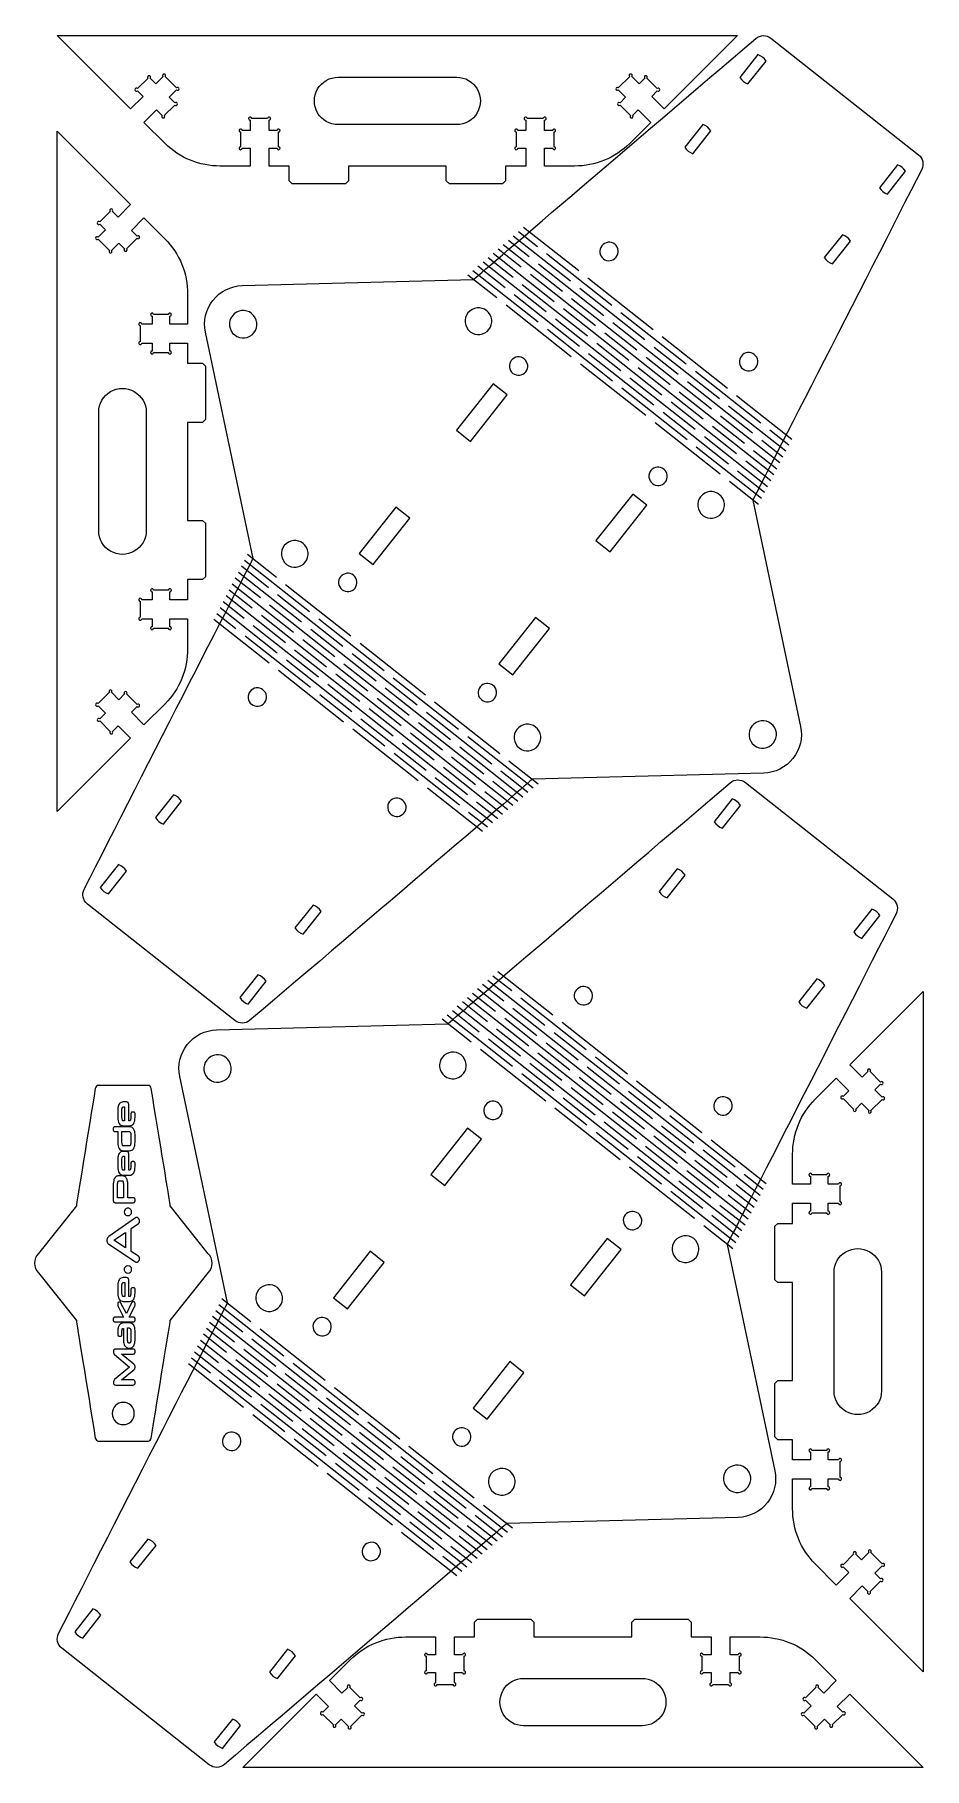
# Model space of a CAD drawing. Header units: inches. Extents: x -5.9 to 0, y -5.8 to 5.8.
import ezdxf

# ---------------------------------------------------------------- set-up
doc = ezdxf.new("R2010")
doc.units = ezdxf.units.IN
doc.header["$MEASUREMENT"] = 0
doc.layers.add('VIEW_HATCHES', color=7, linetype='Continuous')

msp = doc.modelspace()

# ---------------------------------------------------------------- linework, layer by layer
at = {"layer": 'VIEW_HATCHES', "color": 4, "lineweight": 5}
for points, knots in [([(-1.719, 5.263), (-1.719, 5.263), (-1.232, 5.75), (-1.232, 5.75), (-1.232, 5.75), (-1.232, 5.75), (-5.75, 5.75), (-5.75, 5.75), (-5.75, 5.75), (-5.75, 5.75), (-5.263, 5.263), (-5.263, 5.263), (-5.263, 5.263), (-5.263, 5.263), (-5.179, 5.346), (-5.179, 5.346), (-5.179, 5.346), (-5.179, 5.346), (-5.217, 5.384), (-5.217, 5.384), (-5.217, 5.384), (-5.22, 5.381), (-5.224, 5.38), (-5.228, 5.382), (-5.228, 5.382), (-5.231, 5.383), (-5.234, 5.387), (-5.234, 5.391), (-5.234, 5.391), (-5.234, 5.395), (-5.231, 5.398), (-5.228, 5.4), (-5.228, 5.4), (-5.224, 5.401), (-5.22, 5.401), (-5.217, 5.398), (-5.217, 5.398), (-5.217, 5.398), (-5.147, 5.467), (-5.147, 5.467), (-5.147, 5.467), (-5.15, 5.47), (-5.151, 5.474), (-5.149, 5.478), (-5.149, 5.478), (-5.148, 5.482), (-5.144, 5.484), (-5.14, 5.484), (-5.14, 5.484), (-5.136, 5.484), (-5.133, 5.482), (-5.131, 5.478), (-5.131, 5.478), (-5.13, 5.474), (-5.131, 5.47), (-5.133, 5.467), (-5.133, 5.467), (-5.133, 5.467), (-5.096, 5.43), (-5.096, 5.43), (-5.096, 5.43), (-5.096, 5.43), (-5.047, 5.479), (-5.047, 5.479), (-5.047, 5.479), (-5.05, 5.481), (-5.051, 5.486), (-5.049, 5.489), (-5.049, 5.489), (-5.048, 5.493), (-5.044, 5.495), (-5.04, 5.495), (-5.04, 5.495), (-5.036, 5.495), (-5.033, 5.493), (-5.031, 5.489), (-5.031, 5.489), (-5.029, 5.486), (-5.03, 5.481), (-5.033, 5.479), (-5.033, 5.479), (-5.033, 5.479), (-4.958, 5.403), (-4.958, 5.403), (-4.958, 5.403), (-4.955, 5.406), (-4.951, 5.407), (-4.947, 5.406), (-4.947, 5.406), (-4.944, 5.404), (-4.941, 5.4), (-4.941, 5.396), (-4.941, 5.396), (-4.941, 5.392), (-4.944, 5.389), (-4.947, 5.387), (-4.947, 5.387), (-4.951, 5.386), (-4.955, 5.387), (-4.958, 5.389), (-4.958, 5.389), (-4.958, 5.389), (-5.007, 5.341), (-5.007, 5.341), (-5.007, 5.341), (-5.007, 5.341), (-4.969, 5.303), (-4.969, 5.303), (-4.969, 5.303), (-4.966, 5.306), (-4.962, 5.307), (-4.958, 5.305), (-4.958, 5.305), (-4.955, 5.304), (-4.952, 5.3), (-4.952, 5.296), (-4.952, 5.296), (-4.952, 5.292), (-4.955, 5.289), (-4.958, 5.287), (-4.958, 5.287), (-4.962, 5.286), (-4.966, 5.286), (-4.969, 5.289), (-4.969, 5.289), (-4.969, 5.289), (-5.039, 5.22), (-5.039, 5.22), (-5.039, 5.22), (-5.036, 5.217), (-5.035, 5.213), (-5.037, 5.209), (-5.037, 5.209), (-5.038, 5.205), (-5.042, 5.203), (-5.046, 5.203), (-5.046, 5.203), (-5.05, 5.203), (-5.053, 5.205), (-5.055, 5.209), (-5.055, 5.209), (-5.056, 5.213), (-5.055, 5.217), (-5.053, 5.22), (-5.053, 5.22), (-5.053, 5.22), (-5.09, 5.257), (-5.09, 5.257), (-5.09, 5.257), (-5.09, 5.257), (-5.174, 5.174), (-5.174, 5.174), (-5.174, 5.174), (-5.174, 5.174), (-5.034, 5.034), (-5.034, 5.034), (-5.034, 5.034), (-4.937, 4.937), (-4.804, 4.883), (-4.667, 4.884), (-4.667, 4.884), (-4.667, 4.884), (-4.469, 4.884), (-4.469, 4.884), (-4.469, 4.884), (-4.469, 4.884), (-4.469, 5.002), (-4.469, 5.002), (-4.469, 5.002), (-4.469, 5.002), (-4.522, 5.002), (-4.522, 5.002), (-4.522, 5.002), (-4.522, 4.998), (-4.524, 4.994), (-4.528, 4.993), (-4.528, 4.993), (-4.532, 4.991), (-4.536, 4.992), (-4.539, 4.995), (-4.539, 4.995), (-4.542, 4.998), (-4.543, 5.002), (-4.541, 5.006), (-4.541, 5.006), (-4.539, 5.009), (-4.536, 5.012), (-4.532, 5.012), (-4.532, 5.012), (-4.532, 5.012), (-4.532, 5.11), (-4.532, 5.11), (-4.532, 5.11), (-4.536, 5.11), (-4.539, 5.113), (-4.541, 5.116), (-4.541, 5.116), (-4.543, 5.12), (-4.542, 5.124), (-4.539, 5.127), (-4.539, 5.127), (-4.536, 5.13), (-4.532, 5.131), (-4.528, 5.129), (-4.528, 5.129), (-4.524, 5.128), (-4.522, 5.124), (-4.522, 5.12), (-4.522, 5.12), (-4.522, 5.12), (-4.469, 5.12), (-4.469, 5.12), (-4.469, 5.12), (-4.469, 5.12), (-4.469, 5.189), (-4.469, 5.189), (-4.469, 5.189), (-4.473, 5.189), (-4.476, 5.191), (-4.478, 5.195), (-4.478, 5.195), (-4.48, 5.199), (-4.479, 5.203), (-4.476, 5.206), (-4.476, 5.206), (-4.473, 5.209), (-4.469, 5.209), (-4.465, 5.208), (-4.465, 5.208), (-4.461, 5.206), (-4.459, 5.203), (-4.459, 5.199), (-4.459, 5.199), (-4.459, 5.199), (-4.353, 5.199), (-4.353, 5.199), (-4.353, 5.199), (-4.353, 5.203), (-4.35, 5.206), (-4.347, 5.208), (-4.347, 5.208), (-4.343, 5.209), (-4.339, 5.209), (-4.336, 5.206), (-4.336, 5.206), (-4.333, 5.203), (-4.332, 5.199), (-4.334, 5.195), (-4.334, 5.195), (-4.335, 5.191), (-4.339, 5.189), (-4.343, 5.189), (-4.343, 5.189), (-4.343, 5.189), (-4.343, 5.12), (-4.343, 5.12), (-4.343, 5.12), (-4.343, 5.12), (-4.29, 5.12), (-4.29, 5.12), (-4.29, 5.12), (-4.29, 5.124), (-4.287, 5.128), (-4.284, 5.129), (-4.284, 5.129), (-4.28, 5.131), (-4.276, 5.13), (-4.273, 5.127), (-4.273, 5.127), (-4.27, 5.124), (-4.269, 5.12), (-4.271, 5.116), (-4.271, 5.116), (-4.272, 5.113), (-4.276, 5.11), (-4.28, 5.11), (-4.28, 5.11), (-4.28, 5.11), (-4.28, 5.012), (-4.28, 5.012), (-4.28, 5.012), (-4.276, 5.012), (-4.272, 5.009), (-4.271, 5.006), (-4.271, 5.006), (-4.269, 5.002), (-4.27, 4.998), (-4.273, 4.995), (-4.273, 4.995), (-4.276, 4.992), (-4.28, 4.991), (-4.284, 4.993), (-4.284, 4.993), (-4.287, 4.994), (-4.29, 4.998), (-4.29, 5.002), (-4.29, 5.002), (-4.29, 5.002), (-4.343, 5.002), (-4.343, 5.002), (-4.343, 5.002), (-4.343, 5.002), (-4.343, 4.884), (-4.343, 4.884), (-4.343, 4.884), (-4.343, 4.884), (-4.209, 4.884), (-4.209, 4.884), (-4.209, 4.884), (-4.209, 4.884), (-4.209, 4.785), (-4.209, 4.785), (-4.209, 4.785), (-4.209, 4.785), (-4.189, 4.766), (-4.189, 4.766), (-4.189, 4.766), (-4.189, 4.766), (-3.835, 4.766), (-3.835, 4.766), (-3.835, 4.766), (-3.835, 4.766), (-3.815, 4.785), (-3.815, 4.785), (-3.815, 4.785), (-3.815, 4.785), (-3.815, 4.884), (-3.815, 4.884), (-3.815, 4.884), (-3.815, 4.884), (-3.166, 4.884), (-3.166, 4.884), (-3.166, 4.884), (-3.166, 4.884), (-3.166, 4.785), (-3.166, 4.785), (-3.166, 4.785), (-3.166, 4.785), (-3.146, 4.766), (-3.146, 4.766), (-3.146, 4.766), (-3.146, 4.766), (-2.792, 4.766), (-2.792, 4.766), (-2.792, 4.766), (-2.792, 4.766), (-2.772, 4.785), (-2.772, 4.785), (-2.772, 4.785), (-2.772, 4.785), (-2.772, 4.884), (-2.772, 4.884), (-2.772, 4.884), (-2.772, 4.884), (-2.639, 4.884), (-2.639, 4.884), (-2.639, 4.884), (-2.639, 4.884), (-2.639, 5.002), (-2.639, 5.002), (-2.639, 5.002), (-2.639, 5.002), (-2.692, 5.002), (-2.692, 5.002), (-2.692, 5.002), (-2.692, 4.998), (-2.694, 4.994), (-2.698, 4.993), (-2.698, 4.993), (-2.701, 4.991), (-2.706, 4.992), (-2.709, 4.995), (-2.709, 4.995), (-2.711, 4.998), (-2.712, 5.002), (-2.711, 5.006), (-2.711, 5.006), (-2.709, 5.009), (-2.706, 5.012), (-2.702, 5.012), (-2.702, 5.012), (-2.702, 5.012), (-2.702, 5.11), (-2.702, 5.11), (-2.702, 5.11), (-2.706, 5.11), (-2.709, 5.113), (-2.711, 5.116), (-2.711, 5.116), (-2.712, 5.12), (-2.711, 5.124), (-2.709, 5.127), (-2.709, 5.127), (-2.706, 5.13), (-2.702, 5.131), (-2.698, 5.129), (-2.698, 5.129), (-2.694, 5.128), (-2.692, 5.124), (-2.692, 5.12), (-2.692, 5.12), (-2.692, 5.12), (-2.639, 5.12), (-2.639, 5.12), (-2.639, 5.12), (-2.639, 5.12), (-2.639, 5.189), (-2.639, 5.189), (-2.639, 5.189), (-2.643, 5.189), (-2.646, 5.191), (-2.648, 5.195), (-2.648, 5.195), (-2.649, 5.199), (-2.648, 5.203), (-2.646, 5.206), (-2.646, 5.206), (-2.643, 5.209), (-2.639, 5.209), (-2.635, 5.208), (-2.635, 5.208), (-2.631, 5.206), (-2.629, 5.203), (-2.629, 5.199), (-2.629, 5.199), (-2.629, 5.199), (-2.522, 5.199), (-2.522, 5.199), (-2.522, 5.199), (-2.522, 5.203), (-2.52, 5.206), (-2.516, 5.208), (-2.516, 5.208), (-2.513, 5.209), (-2.508, 5.209), (-2.506, 5.206), (-2.506, 5.206), (-2.503, 5.203), (-2.502, 5.199), (-2.503, 5.195), (-2.503, 5.195), (-2.505, 5.191), (-2.509, 5.189), (-2.513, 5.189), (-2.513, 5.189), (-2.513, 5.189), (-2.513, 5.12), (-2.513, 5.12), (-2.513, 5.12), (-2.513, 5.12), (-2.459, 5.12), (-2.459, 5.12), (-2.459, 5.12), (-2.459, 5.124), (-2.457, 5.128), (-2.453, 5.129), (-2.453, 5.129), (-2.45, 5.131), (-2.445, 5.13), (-2.443, 5.127), (-2.443, 5.127), (-2.44, 5.124), (-2.439, 5.12), (-2.441, 5.116), (-2.441, 5.116), (-2.442, 5.113), (-2.446, 5.11), (-2.45, 5.11), (-2.45, 5.11), (-2.45, 5.11), (-2.45, 5.012), (-2.45, 5.012), (-2.45, 5.012), (-2.446, 5.012), (-2.442, 5.009), (-2.441, 5.006), (-2.441, 5.006), (-2.439, 5.002), (-2.44, 4.998), (-2.443, 4.995), (-2.443, 4.995), (-2.445, 4.992), (-2.45, 4.991), (-2.453, 4.993), (-2.453, 4.993), (-2.457, 4.994), (-2.459, 4.998), (-2.459, 5.002), (-2.459, 5.002), (-2.459, 5.002), (-2.513, 5.002), (-2.513, 5.002), (-2.513, 5.002), (-2.513, 5.002), (-2.513, 4.884), (-2.513, 4.884), (-2.513, 4.884), (-2.513, 4.884), (-2.315, 4.884), (-2.315, 4.884), (-2.315, 4.884), (-2.177, 4.883), (-2.045, 4.937), (-1.948, 5.034), (-1.948, 5.034), (-1.948, 5.034), (-1.808, 5.174), (-1.808, 5.174), (-1.808, 5.174), (-1.808, 5.174), (-1.891, 5.257), (-1.891, 5.257), (-1.891, 5.257), (-1.891, 5.257), (-1.929, 5.22), (-1.929, 5.22), (-1.929, 5.22), (-1.926, 5.217), (-1.925, 5.213), (-1.927, 5.209), (-1.927, 5.209), (-1.928, 5.205), (-1.932, 5.203), (-1.936, 5.203), (-1.936, 5.203), (-1.94, 5.203), (-1.943, 5.205), (-1.945, 5.209), (-1.945, 5.209), (-1.946, 5.213), (-1.946, 5.217), (-1.943, 5.22), (-1.943, 5.22), (-1.943, 5.22), (-2.012, 5.289), (-2.012, 5.289), (-2.012, 5.289), (-2.015, 5.286), (-2.019, 5.286), (-2.023, 5.287), (-2.023, 5.287), (-2.027, 5.289), (-2.029, 5.292), (-2.029, 5.296), (-2.029, 5.296), (-2.029, 5.3), (-2.027, 5.304), (-2.023, 5.305), (-2.023, 5.305), (-2.019, 5.307), (-2.015, 5.306), (-2.012, 5.303), (-2.012, 5.303), (-2.012, 5.303), (-1.975, 5.341), (-1.975, 5.341), (-1.975, 5.341), (-1.975, 5.341), (-2.024, 5.389), (-2.024, 5.389), (-2.024, 5.389), (-2.026, 5.387), (-2.031, 5.386), (-2.034, 5.387), (-2.034, 5.387), (-2.038, 5.389), (-2.04, 5.392), (-2.04, 5.396), (-2.04, 5.396), (-2.04, 5.4), (-2.038, 5.404), (-2.034, 5.406), (-2.034, 5.406), (-2.031, 5.407), (-2.026, 5.406), (-2.024, 5.403), (-2.024, 5.403), (-2.024, 5.403), (-1.948, 5.479), (-1.948, 5.479), (-1.948, 5.479), (-1.951, 5.481), (-1.952, 5.486), (-1.951, 5.489), (-1.951, 5.489), (-1.949, 5.493), (-1.945, 5.495), (-1.941, 5.495), (-1.941, 5.495), (-1.937, 5.495), (-1.934, 5.493), (-1.932, 5.489), (-1.932, 5.489), (-1.931, 5.486), (-1.932, 5.481), (-1.934, 5.479), (-1.934, 5.479), (-1.934, 5.479), (-1.886, 5.43), (-1.886, 5.43), (-1.886, 5.43), (-1.886, 5.43), (-1.848, 5.467), (-1.848, 5.467), (-1.848, 5.467), (-1.851, 5.47), (-1.852, 5.474), (-1.85, 5.478), (-1.85, 5.478), (-1.849, 5.482), (-1.845, 5.484), (-1.841, 5.484), (-1.841, 5.484), (-1.837, 5.484), (-1.834, 5.482), (-1.832, 5.478), (-1.832, 5.478), (-1.831, 5.474), (-1.831, 5.47), (-1.834, 5.467), (-1.834, 5.467), (-1.834, 5.467), (-1.765, 5.398), (-1.765, 5.398), (-1.765, 5.398), (-1.762, 5.401), (-1.758, 5.401), (-1.754, 5.4), (-1.754, 5.4), (-1.75, 5.398), (-1.748, 5.395), (-1.748, 5.391), (-1.748, 5.391), (-1.748, 5.387), (-1.75, 5.383), (-1.754, 5.382), (-1.754, 5.382), (-1.758, 5.38), (-1.762, 5.381), (-1.765, 5.384), (-1.765, 5.384), (-1.765, 5.384), (-1.802, 5.346), (-1.802, 5.346), (-1.802, 5.346), (-1.802, 5.346), (-1.719, 5.263), (-1.719, 5.263)], [0, 0, 0, 0, 0.006173, 0.006173, 0.006173, 0.006173, 0.012346, 0.012346, 0.012346, 0.012346, 0.018519, 0.018519, 0.018519, 0.018519, 0.024691, 0.024691, 0.024691, 0.024691, 0.030864, 0.030864, 0.030864, 0.030864, 0.037037, 0.037037, 0.037037, 0.037037, 0.04321, 0.04321, 0.04321, 0.04321, 0.049383, 0.049383, 0.049383, 0.049383, 0.055556, 0.055556, 0.055556, 0.055556, 0.061728, 0.061728, 0.061728, 0.061728, 0.067901, 0.067901, 0.067901, 0.067901, 0.074074, 0.074074, 0.074074, 0.074074, 0.080247, 0.080247, 0.080247, 0.080247, 0.08642, 0.08642, 0.08642, 0.08642, 0.092593, 0.092593, 0.092593, 0.092593, 0.098765, 0.098765, 0.098765, 0.098765, 0.104938, 0.104938, 0.104938, 0.104938, 0.111111, 0.111111, 0.111111, 0.111111, 0.117284, 0.117284, 0.117284, 0.117284, 0.123457, 0.123457, 0.123457, 0.123457, 0.12963, 0.12963, 0.12963, 0.12963, 0.135802, 0.135802, 0.135802, 0.135802, 0.141975, 0.141975, 0.141975, 0.141975, 0.148148, 0.148148, 0.148148, 0.148148, 0.154321, 0.154321, 0.154321, 0.154321, 0.160494, 0.160494, 0.160494, 0.160494, 0.166667, 0.166667, 0.166667, 0.166667, 0.17284, 0.17284, 0.17284, 0.17284, 0.179012, 0.179012, 0.179012, 0.179012, 0.185185, 0.185185, 0.185185, 0.185185, 0.191358, 0.191358, 0.191358, 0.191358, 0.197531, 0.197531, 0.197531, 0.197531, 0.203704, 0.203704, 0.203704, 0.203704, 0.209877, 0.209877, 0.209877, 0.209877, 0.216049, 0.216049, 0.216049, 0.216049, 0.222222, 0.222222, 0.222222, 0.222222, 0.228395, 0.228395, 0.228395, 0.228395, 0.234568, 0.234568, 0.234568, 0.234568, 0.240741, 0.240741, 0.240741, 0.240741, 0.246914, 0.246914, 0.246914, 0.246914, 0.253086, 0.253086, 0.253086, 0.253086, 0.259259, 0.259259, 0.259259, 0.259259, 0.265432, 0.265432, 0.265432, 0.265432, 0.271605, 0.271605, 0.271605, 0.271605, 0.277778, 0.277778, 0.277778, 0.277778, 0.283951, 0.283951, 0.283951, 0.283951, 0.290123, 0.290123, 0.290123, 0.290123, 0.296296, 0.296296, 0.296296, 0.296296, 0.302469, 0.302469, 0.302469, 0.302469, 0.308642, 0.308642, 0.308642, 0.308642, 0.314815, 0.314815, 0.314815, 0.314815, 0.320988, 0.320988, 0.320988, 0.320988, 0.32716, 0.32716, 0.32716, 0.32716, 0.333333, 0.333333, 0.333333, 0.333333, 0.339506, 0.339506, 0.339506, 0.339506, 0.345679, 0.345679, 0.345679, 0.345679, 0.351852, 0.351852, 0.351852, 0.351852, 0.358025, 0.358025, 0.358025, 0.358025, 0.364198, 0.364198, 0.364198, 0.364198, 0.37037, 0.37037, 0.37037, 0.37037, 0.376543, 0.376543, 0.376543, 0.376543, 0.382716, 0.382716, 0.382716, 0.382716, 0.388889, 0.388889, 0.388889, 0.388889, 0.395062, 0.395062, 0.395062, 0.395062, 0.401235, 0.401235, 0.401235, 0.401235, 0.407407, 0.407407, 0.407407, 0.407407, 0.41358, 0.41358, 0.41358, 0.41358, 0.419753, 0.419753, 0.419753, 0.419753, 0.425926, 0.425926, 0.425926, 0.425926, 0.432099, 0.432099, 0.432099, 0.432099, 0.438272, 0.438272, 0.438272, 0.438272, 0.444444, 0.444444, 0.444444, 0.444444, 0.450617, 0.450617, 0.450617, 0.450617, 0.45679, 0.45679, 0.45679, 0.45679, 0.462963, 0.462963, 0.462963, 0.462963, 0.469136, 0.469136, 0.469136, 0.469136, 0.475309, 0.475309, 0.475309, 0.475309, 0.481481, 0.481481, 0.481481, 0.481481, 0.487654, 0.487654, 0.487654, 0.487654, 0.493827, 0.493827, 0.493827, 0.493827, 0.5, 0.5, 0.5, 0.5, 0.506173, 0.506173, 0.506173, 0.506173, 0.512346, 0.512346, 0.512346, 0.512346, 0.518519, 0.518519, 0.518519, 0.518519, 0.524691, 0.524691, 0.524691, 0.524691, 0.530864, 0.530864, 0.530864, 0.530864, 0.537037, 0.537037, 0.537037, 0.537037, 0.54321, 0.54321, 0.54321, 0.54321, 0.549383, 0.549383, 0.549383, 0.549383, 0.555556, 0.555556, 0.555556, 0.555556, 0.561728, 0.561728, 0.561728, 0.561728, 0.567901, 0.567901, 0.567901, 0.567901, 0.574074, 0.574074, 0.574074, 0.574074, 0.580247, 0.580247, 0.580247, 0.580247, 0.58642, 0.58642, 0.58642, 0.58642, 0.592593, 0.592593, 0.592593, 0.592593, 0.598765, 0.598765, 0.598765, 0.598765, 0.604938, 0.604938, 0.604938, 0.604938, 0.611111, 0.611111, 0.611111, 0.611111, 0.617284, 0.617284, 0.617284, 0.617284, 0.623457, 0.623457, 0.623457, 0.623457, 0.62963, 0.62963, 0.62963, 0.62963, 0.635802, 0.635802, 0.635802, 0.635802, 0.641975, 0.641975, 0.641975, 0.641975, 0.648148, 0.648148, 0.648148, 0.648148, 0.654321, 0.654321, 0.654321, 0.654321, 0.660494, 0.660494, 0.660494, 0.660494, 0.666667, 0.666667, 0.666667, 0.666667, 0.67284, 0.67284, 0.67284, 0.67284, 0.679012, 0.679012, 0.679012, 0.679012, 0.685185, 0.685185, 0.685185, 0.685185, 0.691358, 0.691358, 0.691358, 0.691358, 0.697531, 0.697531, 0.697531, 0.697531, 0.703704, 0.703704, 0.703704, 0.703704, 0.709877, 0.709877, 0.709877, 0.709877, 0.716049, 0.716049, 0.716049, 0.716049, 0.722222, 0.722222, 0.722222, 0.722222, 0.728395, 0.728395, 0.728395, 0.728395, 0.734568, 0.734568, 0.734568, 0.734568, 0.740741, 0.740741, 0.740741, 0.740741, 0.746914, 0.746914, 0.746914, 0.746914, 0.753086, 0.753086, 0.753086, 0.753086, 0.759259, 0.759259, 0.759259, 0.759259, 0.765432, 0.765432, 0.765432, 0.765432, 0.771605, 0.771605, 0.771605, 0.771605, 0.777778, 0.777778, 0.777778, 0.777778, 0.783951, 0.783951, 0.783951, 0.783951, 0.790123, 0.790123, 0.790123, 0.790123, 0.796296, 0.796296, 0.796296, 0.796296, 0.802469, 0.802469, 0.802469, 0.802469, 0.808642, 0.808642, 0.808642, 0.808642, 0.814815, 0.814815, 0.814815, 0.814815, 0.820988, 0.820988, 0.820988, 0.820988, 0.82716, 0.82716, 0.82716, 0.82716, 0.833333, 0.833333, 0.833333, 0.833333, 0.839506, 0.839506, 0.839506, 0.839506, 0.845679, 0.845679, 0.845679, 0.845679, 0.851852, 0.851852, 0.851852, 0.851852, 0.858025, 0.858025, 0.858025, 0.858025, 0.864198, 0.864198, 0.864198, 0.864198, 0.87037, 0.87037, 0.87037, 0.87037, 0.876543, 0.876543, 0.876543, 0.876543, 0.882716, 0.882716, 0.882716, 0.882716, 0.888889, 0.888889, 0.888889, 0.888889, 0.895062, 0.895062, 0.895062, 0.895062, 0.901235, 0.901235, 0.901235, 0.901235, 0.907407, 0.907407, 0.907407, 0.907407, 0.91358, 0.91358, 0.91358, 0.91358, 0.919753, 0.919753, 0.919753, 0.919753, 0.925926, 0.925926, 0.925926, 0.925926, 0.932099, 0.932099, 0.932099, 0.932099, 0.938272, 0.938272, 0.938272, 0.938272, 0.944444, 0.944444, 0.944444, 0.944444, 0.950617, 0.950617, 0.950617, 0.950617, 0.95679, 0.95679, 0.95679, 0.95679, 0.962963, 0.962963, 0.962963, 0.962963, 0.969136, 0.969136, 0.969136, 0.969136, 0.975309, 0.975309, 0.975309, 0.975309, 0.981481, 0.981481, 0.981481, 0.981481, 0.987654, 0.987654, 0.987654, 0.987654, 0.993827, 0.993827, 0.993827, 0.993827, 1, 1, 1, 1]), ([(-2.986, 4.13), (-2.986, 4.13), (-4.522, 4.09), (-4.522, 4.09), (-4.522, 4.09), (-4.598, 4.088), (-4.669, 4.052), (-4.716, 3.992), (-4.716, 3.992), (-4.763, 3.933), (-4.781, 3.855), (-4.766, 3.781), (-4.766, 3.781), (-4.766, 3.781), (-4.449, 2.277), (-4.449, 2.277), (-4.449, 2.277), (-4.449, 2.277), (-4.449, 2.277), (-4.449, 2.277), (-4.449, 2.277), (-4.463, 2.249), (-5.186, 0.841), (-5.571, 0.081), (-5.571, 0.081), (-5.588, 0.047), (-5.579, 0.007), (-5.55, -0.017), (-5.55, -0.017), (-5.55, -0.017), (-4.57, -0.791), (-4.57, -0.791), (-4.57, -0.791), (-4.54, -0.814), (-4.498, -0.813), (-4.47, -0.789), (-4.47, -0.789), (-3.684, -0.123), (-2.618, 0.792), (-2.594, 0.812), (-2.594, 0.812), (-2.594, 0.812), (-2.594, 0.812), (-2.594, 0.812), (-2.594, 0.812), (-2.594, 0.812), (-1.058, 0.853), (-1.058, 0.853), (-1.058, 0.853), (-0.982, 0.855), (-0.911, 0.89), (-0.864, 0.95), (-0.864, 0.95), (-0.816, 1.01), (-0.798, 1.088), (-0.814, 1.162), (-0.814, 1.162), (-0.814, 1.162), (-1.131, 2.666), (-1.131, 2.666), (-1.131, 2.666), (-1.131, 2.666), (-1.131, 2.666), (-1.131, 2.666), (-1.131, 2.666), (-1.117, 2.693), (-0.371, 4.148), (-0.009, 4.862), (-0.009, 4.862), (0.008, 4.895), (-0.001, 4.936), (-0.03, 4.959), (-0.03, 4.959), (-0.03, 4.959), (-1.01, 5.733), (-1.01, 5.733), (-1.01, 5.733), (-1.04, 5.756), (-1.081, 5.756), (-1.11, 5.731), (-1.11, 5.731), (-1.895, 5.065), (-2.962, 4.15), (-2.986, 4.13), (-2.986, 4.13), (-2.986, 4.13), (-2.986, 4.13), (-2.986, 4.13)], [0, 0, 0, 0, 0.045455, 0.045455, 0.045455, 0.045455, 0.090909, 0.090909, 0.090909, 0.090909, 0.136364, 0.136364, 0.136364, 0.136364, 0.181818, 0.181818, 0.181818, 0.181818, 0.227273, 0.227273, 0.227273, 0.227273, 0.272727, 0.272727, 0.272727, 0.272727, 0.318182, 0.318182, 0.318182, 0.318182, 0.363636, 0.363636, 0.363636, 0.363636, 0.409091, 0.409091, 0.409091, 0.409091, 0.454545, 0.454545, 0.454545, 0.454545, 0.5, 0.5, 0.5, 0.5, 0.545455, 0.545455, 0.545455, 0.545455, 0.590909, 0.590909, 0.590909, 0.590909, 0.636364, 0.636364, 0.636364, 0.636364, 0.681818, 0.681818, 0.681818, 0.681818, 0.727273, 0.727273, 0.727273, 0.727273, 0.772727, 0.772727, 0.772727, 0.772727, 0.818182, 0.818182, 0.818182, 0.818182, 0.863636, 0.863636, 0.863636, 0.863636, 0.909091, 0.909091, 0.909091, 0.909091, 0.954545, 0.954545, 0.954545, 0.954545, 1, 1, 1, 1]), ([(-5.263, 4.628), (-5.263, 4.628), (-5.75, 5.115), (-5.75, 5.115), (-5.75, 5.115), (-5.75, 5.115), (-5.75, 0.597), (-5.75, 0.597), (-5.75, 0.597), (-5.75, 0.597), (-5.263, 1.084), (-5.263, 1.084), (-5.263, 1.084), (-5.263, 1.084), (-5.346, 1.167), (-5.346, 1.167), (-5.346, 1.167), (-5.346, 1.167), (-5.384, 1.13), (-5.384, 1.13), (-5.384, 1.13), (-5.381, 1.127), (-5.38, 1.123), (-5.382, 1.119), (-5.382, 1.119), (-5.383, 1.115), (-5.387, 1.113), (-5.391, 1.113), (-5.391, 1.113), (-5.395, 1.113), (-5.398, 1.115), (-5.4, 1.119), (-5.4, 1.119), (-5.402, 1.123), (-5.401, 1.127), (-5.398, 1.13), (-5.398, 1.13), (-5.398, 1.13), (-5.467, 1.199), (-5.467, 1.199), (-5.467, 1.199), (-5.47, 1.197), (-5.475, 1.196), (-5.478, 1.197), (-5.478, 1.197), (-5.482, 1.199), (-5.484, 1.202), (-5.484, 1.206), (-5.484, 1.206), (-5.484, 1.21), (-5.482, 1.214), (-5.478, 1.216), (-5.478, 1.216), (-5.475, 1.217), (-5.47, 1.216), (-5.467, 1.213), (-5.467, 1.213), (-5.467, 1.213), (-5.43, 1.251), (-5.43, 1.251), (-5.43, 1.251), (-5.43, 1.251), (-5.479, 1.3), (-5.479, 1.3), (-5.479, 1.3), (-5.481, 1.297), (-5.486, 1.296), (-5.489, 1.298), (-5.489, 1.298), (-5.493, 1.299), (-5.495, 1.303), (-5.495, 1.307), (-5.495, 1.307), (-5.495, 1.311), (-5.493, 1.314), (-5.489, 1.316), (-5.489, 1.316), (-5.486, 1.317), (-5.481, 1.316), (-5.479, 1.314), (-5.479, 1.314), (-5.479, 1.314), (-5.403, 1.389), (-5.403, 1.389), (-5.403, 1.389), (-5.406, 1.392), (-5.407, 1.396), (-5.406, 1.399), (-5.406, 1.399), (-5.404, 1.403), (-5.4, 1.406), (-5.396, 1.406), (-5.396, 1.406), (-5.392, 1.406), (-5.389, 1.403), (-5.387, 1.4), (-5.387, 1.4), (-5.386, 1.396), (-5.387, 1.392), (-5.389, 1.389), (-5.389, 1.389), (-5.389, 1.389), (-5.341, 1.34), (-5.341, 1.34), (-5.341, 1.34), (-5.341, 1.34), (-5.303, 1.378), (-5.303, 1.378), (-5.303, 1.378), (-5.306, 1.38), (-5.307, 1.385), (-5.305, 1.388), (-5.305, 1.388), (-5.304, 1.392), (-5.3, 1.394), (-5.296, 1.394), (-5.296, 1.394), (-5.292, 1.394), (-5.289, 1.392), (-5.287, 1.388), (-5.287, 1.388), (-5.286, 1.385), (-5.286, 1.38), (-5.289, 1.378), (-5.289, 1.378), (-5.289, 1.378), (-5.22, 1.308), (-5.22, 1.308), (-5.22, 1.308), (-5.217, 1.311), (-5.213, 1.312), (-5.209, 1.31), (-5.209, 1.31), (-5.205, 1.309), (-5.203, 1.305), (-5.203, 1.301), (-5.203, 1.301), (-5.203, 1.297), (-5.205, 1.293), (-5.209, 1.292), (-5.209, 1.292), (-5.213, 1.29), (-5.217, 1.291), (-5.22, 1.294), (-5.22, 1.294), (-5.22, 1.294), (-5.257, 1.257), (-5.257, 1.257), (-5.257, 1.257), (-5.257, 1.257), (-5.174, 1.173), (-5.174, 1.173), (-5.174, 1.173), (-5.174, 1.173), (-5.034, 1.313), (-5.034, 1.313), (-5.034, 1.313), (-4.937, 1.41), (-4.883, 1.542), (-4.884, 1.68), (-4.884, 1.68), (-4.884, 1.68), (-4.884, 1.878), (-4.884, 1.878), (-4.884, 1.878), (-4.884, 1.878), (-5.002, 1.878), (-5.002, 1.878), (-5.002, 1.878), (-5.002, 1.878), (-5.002, 1.825), (-5.002, 1.825), (-5.002, 1.825), (-4.998, 1.825), (-4.994, 1.822), (-4.993, 1.819), (-4.993, 1.819), (-4.991, 1.815), (-4.992, 1.811), (-4.995, 1.808), (-4.995, 1.808), (-4.998, 1.805), (-5.002, 1.804), (-5.006, 1.806), (-5.006, 1.806), (-5.009, 1.807), (-5.012, 1.811), (-5.012, 1.815), (-5.012, 1.815), (-5.012, 1.815), (-5.11, 1.815), (-5.11, 1.815), (-5.11, 1.815), (-5.11, 1.811), (-5.113, 1.807), (-5.116, 1.806), (-5.116, 1.806), (-5.12, 1.804), (-5.124, 1.805), (-5.127, 1.808), (-5.127, 1.808), (-5.13, 1.811), (-5.131, 1.815), (-5.129, 1.819), (-5.129, 1.819), (-5.128, 1.822), (-5.124, 1.825), (-5.12, 1.825), (-5.12, 1.825), (-5.12, 1.825), (-5.12, 1.878), (-5.12, 1.878), (-5.12, 1.878), (-5.12, 1.878), (-5.189, 1.878), (-5.189, 1.878), (-5.189, 1.878), (-5.189, 1.874), (-5.191, 1.87), (-5.195, 1.869), (-5.195, 1.869), (-5.199, 1.867), (-5.203, 1.868), (-5.206, 1.871), (-5.206, 1.871), (-5.209, 1.874), (-5.209, 1.878), (-5.208, 1.882), (-5.208, 1.882), (-5.206, 1.885), (-5.203, 1.888), (-5.199, 1.888), (-5.199, 1.888), (-5.199, 1.888), (-5.199, 1.994), (-5.199, 1.994), (-5.199, 1.994), (-5.203, 1.994), (-5.206, 1.996), (-5.208, 2), (-5.208, 2), (-5.209, 2.004), (-5.209, 2.008), (-5.206, 2.011), (-5.206, 2.011), (-5.203, 2.014), (-5.199, 2.014), (-5.195, 2.013), (-5.195, 2.013), (-5.191, 2.011), (-5.189, 2.008), (-5.189, 2.004), (-5.189, 2.004), (-5.189, 2.004), (-5.12, 2.004), (-5.12, 2.004), (-5.12, 2.004), (-5.12, 2.004), (-5.12, 2.057), (-5.12, 2.057), (-5.12, 2.057), (-5.124, 2.057), (-5.128, 2.059), (-5.129, 2.063), (-5.129, 2.063), (-5.131, 2.067), (-5.13, 2.071), (-5.127, 2.074), (-5.127, 2.074), (-5.124, 2.077), (-5.12, 2.077), (-5.116, 2.076), (-5.116, 2.076), (-5.113, 2.074), (-5.11, 2.071), (-5.11, 2.067), (-5.11, 2.067), (-5.11, 2.067), (-5.012, 2.067), (-5.012, 2.067), (-5.012, 2.067), (-5.012, 2.071), (-5.009, 2.074), (-5.006, 2.076), (-5.006, 2.076), (-5.002, 2.077), (-4.998, 2.077), (-4.995, 2.074), (-4.995, 2.074), (-4.992, 2.071), (-4.991, 2.067), (-4.993, 2.063), (-4.993, 2.063), (-4.994, 2.059), (-4.998, 2.057), (-5.002, 2.057), (-5.002, 2.057), (-5.002, 2.057), (-5.002, 2.004), (-5.002, 2.004), (-5.002, 2.004), (-5.002, 2.004), (-4.884, 2.004), (-4.884, 2.004), (-4.884, 2.004), (-4.884, 2.004), (-4.884, 2.138), (-4.884, 2.138), (-4.884, 2.138), (-4.884, 2.138), (-4.785, 2.138), (-4.785, 2.138), (-4.785, 2.138), (-4.785, 2.138), (-4.766, 2.157), (-4.766, 2.157), (-4.766, 2.157), (-4.766, 2.157), (-4.766, 2.512), (-4.766, 2.512), (-4.766, 2.512), (-4.766, 2.512), (-4.785, 2.531), (-4.785, 2.531), (-4.785, 2.531), (-4.785, 2.531), (-4.884, 2.531), (-4.884, 2.531), (-4.884, 2.531), (-4.884, 2.531), (-4.884, 3.181), (-4.884, 3.181), (-4.884, 3.181), (-4.884, 3.181), (-4.785, 3.181), (-4.785, 3.181), (-4.785, 3.181), (-4.785, 3.181), (-4.766, 3.2), (-4.766, 3.2), (-4.766, 3.2), (-4.766, 3.2), (-4.766, 3.555), (-4.766, 3.555), (-4.766, 3.555), (-4.766, 3.555), (-4.785, 3.574), (-4.785, 3.574), (-4.785, 3.574), (-4.785, 3.574), (-4.884, 3.574), (-4.884, 3.574), (-4.884, 3.574), (-4.884, 3.574), (-4.884, 3.708), (-4.884, 3.708), (-4.884, 3.708), (-4.884, 3.708), (-5.002, 3.708), (-5.002, 3.708), (-5.002, 3.708), (-5.002, 3.708), (-5.002, 3.655), (-5.002, 3.655), (-5.002, 3.655), (-4.998, 3.655), (-4.994, 3.653), (-4.993, 3.649), (-4.993, 3.649), (-4.991, 3.645), (-4.992, 3.641), (-4.995, 3.638), (-4.995, 3.638), (-4.998, 3.635), (-5.002, 3.635), (-5.006, 3.636), (-5.006, 3.636), (-5.009, 3.638), (-5.012, 3.641), (-5.012, 3.645), (-5.012, 3.645), (-5.012, 3.645), (-5.11, 3.645), (-5.11, 3.645), (-5.11, 3.645), (-5.11, 3.641), (-5.113, 3.638), (-5.116, 3.636), (-5.116, 3.636), (-5.12, 3.635), (-5.124, 3.635), (-5.127, 3.638), (-5.127, 3.638), (-5.13, 3.641), (-5.131, 3.645), (-5.129, 3.649), (-5.129, 3.649), (-5.128, 3.653), (-5.124, 3.655), (-5.12, 3.655), (-5.12, 3.655), (-5.12, 3.655), (-5.12, 3.708), (-5.12, 3.708), (-5.12, 3.708), (-5.12, 3.708), (-5.189, 3.708), (-5.189, 3.708), (-5.189, 3.708), (-5.189, 3.704), (-5.191, 3.701), (-5.195, 3.699), (-5.195, 3.699), (-5.199, 3.698), (-5.203, 3.698), (-5.206, 3.701), (-5.206, 3.701), (-5.209, 3.704), (-5.209, 3.708), (-5.208, 3.712), (-5.208, 3.712), (-5.206, 3.716), (-5.203, 3.718), (-5.199, 3.718), (-5.199, 3.718), (-5.199, 3.718), (-5.199, 3.824), (-5.199, 3.824), (-5.199, 3.824), (-5.203, 3.824), (-5.206, 3.827), (-5.208, 3.83), (-5.208, 3.83), (-5.209, 3.834), (-5.209, 3.838), (-5.206, 3.841), (-5.206, 3.841), (-5.203, 3.844), (-5.199, 3.845), (-5.195, 3.843), (-5.195, 3.843), (-5.191, 3.842), (-5.189, 3.838), (-5.189, 3.834), (-5.189, 3.834), (-5.189, 3.834), (-5.12, 3.834), (-5.12, 3.834), (-5.12, 3.834), (-5.12, 3.834), (-5.12, 3.887), (-5.12, 3.887), (-5.12, 3.887), (-5.124, 3.887), (-5.128, 3.89), (-5.129, 3.893), (-5.129, 3.893), (-5.131, 3.897), (-5.13, 3.901), (-5.127, 3.904), (-5.127, 3.904), (-5.124, 3.907), (-5.12, 3.908), (-5.116, 3.906), (-5.116, 3.906), (-5.113, 3.905), (-5.11, 3.901), (-5.11, 3.897), (-5.11, 3.897), (-5.11, 3.897), (-5.012, 3.897), (-5.012, 3.897), (-5.012, 3.897), (-5.012, 3.901), (-5.009, 3.905), (-5.006, 3.906), (-5.006, 3.906), (-5.002, 3.908), (-4.998, 3.907), (-4.995, 3.904), (-4.995, 3.904), (-4.992, 3.901), (-4.991, 3.897), (-4.993, 3.893), (-4.993, 3.893), (-4.994, 3.89), (-4.998, 3.887), (-5.002, 3.887), (-5.002, 3.887), (-5.002, 3.887), (-5.002, 3.834), (-5.002, 3.834), (-5.002, 3.834), (-5.002, 3.834), (-4.884, 3.834), (-4.884, 3.834), (-4.884, 3.834), (-4.884, 3.834), (-4.884, 4.032), (-4.884, 4.032), (-4.884, 4.032), (-4.883, 4.17), (-4.937, 4.302), (-5.034, 4.399), (-5.034, 4.399), (-5.034, 4.399), (-5.174, 4.539), (-5.174, 4.539), (-5.174, 4.539), (-5.174, 4.539), (-5.257, 4.455), (-5.257, 4.455), (-5.257, 4.455), (-5.257, 4.455), (-5.22, 4.418), (-5.22, 4.418), (-5.22, 4.418), (-5.217, 4.421), (-5.213, 4.422), (-5.209, 4.42), (-5.209, 4.42), (-5.205, 4.418), (-5.203, 4.415), (-5.203, 4.411), (-5.203, 4.411), (-5.203, 4.407), (-5.205, 4.403), (-5.209, 4.402), (-5.209, 4.402), (-5.213, 4.4), (-5.217, 4.401), (-5.22, 4.404), (-5.22, 4.404), (-5.22, 4.404), (-5.289, 4.334), (-5.289, 4.334), (-5.289, 4.334), (-5.286, 4.332), (-5.286, 4.327), (-5.287, 4.324), (-5.287, 4.324), (-5.289, 4.32), (-5.292, 4.318), (-5.296, 4.318), (-5.296, 4.318), (-5.3, 4.318), (-5.304, 4.32), (-5.305, 4.324), (-5.305, 4.324), (-5.307, 4.327), (-5.306, 4.332), (-5.303, 4.334), (-5.303, 4.334), (-5.303, 4.334), (-5.341, 4.372), (-5.341, 4.372), (-5.341, 4.372), (-5.341, 4.372), (-5.389, 4.323), (-5.389, 4.323), (-5.389, 4.323), (-5.387, 4.32), (-5.386, 4.316), (-5.387, 4.312), (-5.387, 4.312), (-5.389, 4.309), (-5.392, 4.306), (-5.396, 4.306), (-5.396, 4.306), (-5.4, 4.306), (-5.404, 4.309), (-5.406, 4.312), (-5.406, 4.312), (-5.407, 4.316), (-5.406, 4.32), (-5.403, 4.323), (-5.403, 4.323), (-5.403, 4.323), (-5.479, 4.398), (-5.479, 4.398), (-5.479, 4.398), (-5.481, 4.396), (-5.486, 4.395), (-5.489, 4.396), (-5.489, 4.396), (-5.493, 4.398), (-5.495, 4.401), (-5.495, 4.405), (-5.495, 4.405), (-5.495, 4.409), (-5.493, 4.413), (-5.489, 4.414), (-5.489, 4.414), (-5.486, 4.416), (-5.481, 4.415), (-5.479, 4.412), (-5.479, 4.412), (-5.479, 4.412), (-5.43, 4.461), (-5.43, 4.461), (-5.43, 4.461), (-5.43, 4.461), (-5.467, 4.499), (-5.467, 4.499), (-5.467, 4.499), (-5.47, 4.496), (-5.475, 4.495), (-5.478, 4.496), (-5.478, 4.496), (-5.482, 4.498), (-5.484, 4.502), (-5.484, 4.506), (-5.484, 4.506), (-5.484, 4.51), (-5.482, 4.513), (-5.478, 4.515), (-5.478, 4.515), (-5.475, 4.516), (-5.47, 4.515), (-5.467, 4.513), (-5.467, 4.513), (-5.467, 4.513), (-5.398, 4.582), (-5.398, 4.582), (-5.398, 4.582), (-5.401, 4.585), (-5.402, 4.589), (-5.4, 4.593), (-5.4, 4.593), (-5.398, 4.597), (-5.395, 4.599), (-5.391, 4.599), (-5.391, 4.599), (-5.387, 4.599), (-5.383, 4.597), (-5.382, 4.593), (-5.382, 4.593), (-5.38, 4.589), (-5.381, 4.585), (-5.384, 4.582), (-5.384, 4.582), (-5.384, 4.582), (-5.346, 4.545), (-5.346, 4.545), (-5.346, 4.545), (-5.346, 4.545), (-5.263, 4.628), (-5.263, 4.628)], [0, 0, 0, 0, 0.006173, 0.006173, 0.006173, 0.006173, 0.012346, 0.012346, 0.012346, 0.012346, 0.018519, 0.018519, 0.018519, 0.018519, 0.024691, 0.024691, 0.024691, 0.024691, 0.030864, 0.030864, 0.030864, 0.030864, 0.037037, 0.037037, 0.037037, 0.037037, 0.04321, 0.04321, 0.04321, 0.04321, 0.049383, 0.049383, 0.049383, 0.049383, 0.055556, 0.055556, 0.055556, 0.055556, 0.061728, 0.061728, 0.061728, 0.061728, 0.067901, 0.067901, 0.067901, 0.067901, 0.074074, 0.074074, 0.074074, 0.074074, 0.080247, 0.080247, 0.080247, 0.080247, 0.08642, 0.08642, 0.08642, 0.08642, 0.092593, 0.092593, 0.092593, 0.092593, 0.098765, 0.098765, 0.098765, 0.098765, 0.104938, 0.104938, 0.104938, 0.104938, 0.111111, 0.111111, 0.111111, 0.111111, 0.117284, 0.117284, 0.117284, 0.117284, 0.123457, 0.123457, 0.123457, 0.123457, 0.12963, 0.12963, 0.12963, 0.12963, 0.135802, 0.135802, 0.135802, 0.135802, 0.141975, 0.141975, 0.141975, 0.141975, 0.148148, 0.148148, 0.148148, 0.148148, 0.154321, 0.154321, 0.154321, 0.154321, 0.160494, 0.160494, 0.160494, 0.160494, 0.166667, 0.166667, 0.166667, 0.166667, 0.17284, 0.17284, 0.17284, 0.17284, 0.179012, 0.179012, 0.179012, 0.179012, 0.185185, 0.185185, 0.185185, 0.185185, 0.191358, 0.191358, 0.191358, 0.191358, 0.197531, 0.197531, 0.197531, 0.197531, 0.203704, 0.203704, 0.203704, 0.203704, 0.209877, 0.209877, 0.209877, 0.209877, 0.216049, 0.216049, 0.216049, 0.216049, 0.222222, 0.222222, 0.222222, 0.222222, 0.228395, 0.228395, 0.228395, 0.228395, 0.234568, 0.234568, 0.234568, 0.234568, 0.240741, 0.240741, 0.240741, 0.240741, 0.246914, 0.246914, 0.246914, 0.246914, 0.253086, 0.253086, 0.253086, 0.253086, 0.259259, 0.259259, 0.259259, 0.259259, 0.265432, 0.265432, 0.265432, 0.265432, 0.271605, 0.271605, 0.271605, 0.271605, 0.277778, 0.277778, 0.277778, 0.277778, 0.283951, 0.283951, 0.283951, 0.283951, 0.290123, 0.290123, 0.290123, 0.290123, 0.296296, 0.296296, 0.296296, 0.296296, 0.302469, 0.302469, 0.302469, 0.302469, 0.308642, 0.308642, 0.308642, 0.308642, 0.314815, 0.314815, 0.314815, 0.314815, 0.320988, 0.320988, 0.320988, 0.320988, 0.32716, 0.32716, 0.32716, 0.32716, 0.333333, 0.333333, 0.333333, 0.333333, 0.339506, 0.339506, 0.339506, 0.339506, 0.345679, 0.345679, 0.345679, 0.345679, 0.351852, 0.351852, 0.351852, 0.351852, 0.358025, 0.358025, 0.358025, 0.358025, 0.364198, 0.364198, 0.364198, 0.364198, 0.37037, 0.37037, 0.37037, 0.37037, 0.376543, 0.376543, 0.376543, 0.376543, 0.382716, 0.382716, 0.382716, 0.382716, 0.388889, 0.388889, 0.388889, 0.388889, 0.395062, 0.395062, 0.395062, 0.395062, 0.401235, 0.401235, 0.401235, 0.401235, 0.407407, 0.407407, 0.407407, 0.407407, 0.41358, 0.41358, 0.41358, 0.41358, 0.419753, 0.419753, 0.419753, 0.419753, 0.425926, 0.425926, 0.425926, 0.425926, 0.432099, 0.432099, 0.432099, 0.432099, 0.438272, 0.438272, 0.438272, 0.438272, 0.444444, 0.444444, 0.444444, 0.444444, 0.450617, 0.450617, 0.450617, 0.450617, 0.45679, 0.45679, 0.45679, 0.45679, 0.462963, 0.462963, 0.462963, 0.462963, 0.469136, 0.469136, 0.469136, 0.469136, 0.475309, 0.475309, 0.475309, 0.475309, 0.481481, 0.481481, 0.481481, 0.481481, 0.487654, 0.487654, 0.487654, 0.487654, 0.493827, 0.493827, 0.493827, 0.493827, 0.5, 0.5, 0.5, 0.5, 0.506173, 0.506173, 0.506173, 0.506173, 0.512346, 0.512346, 0.512346, 0.512346, 0.518519, 0.518519, 0.518519, 0.518519, 0.524691, 0.524691, 0.524691, 0.524691, 0.530864, 0.530864, 0.530864, 0.530864, 0.537037, 0.537037, 0.537037, 0.537037, 0.54321, 0.54321, 0.54321, 0.54321, 0.549383, 0.549383, 0.549383, 0.549383, 0.555556, 0.555556, 0.555556, 0.555556, 0.561728, 0.561728, 0.561728, 0.561728, 0.567901, 0.567901, 0.567901, 0.567901, 0.574074, 0.574074, 0.574074, 0.574074, 0.580247, 0.580247, 0.580247, 0.580247, 0.58642, 0.58642, 0.58642, 0.58642, 0.592593, 0.592593, 0.592593, 0.592593, 0.598765, 0.598765, 0.598765, 0.598765, 0.604938, 0.604938, 0.604938, 0.604938, 0.611111, 0.611111, 0.611111, 0.611111, 0.617284, 0.617284, 0.617284, 0.617284, 0.623457, 0.623457, 0.623457, 0.623457, 0.62963, 0.62963, 0.62963, 0.62963, 0.635802, 0.635802, 0.635802, 0.635802, 0.641975, 0.641975, 0.641975, 0.641975, 0.648148, 0.648148, 0.648148, 0.648148, 0.654321, 0.654321, 0.654321, 0.654321, 0.660494, 0.660494, 0.660494, 0.660494, 0.666667, 0.666667, 0.666667, 0.666667, 0.67284, 0.67284, 0.67284, 0.67284, 0.679012, 0.679012, 0.679012, 0.679012, 0.685185, 0.685185, 0.685185, 0.685185, 0.691358, 0.691358, 0.691358, 0.691358, 0.697531, 0.697531, 0.697531, 0.697531, 0.703704, 0.703704, 0.703704, 0.703704, 0.709877, 0.709877, 0.709877, 0.709877, 0.716049, 0.716049, 0.716049, 0.716049, 0.722222, 0.722222, 0.722222, 0.722222, 0.728395, 0.728395, 0.728395, 0.728395, 0.734568, 0.734568, 0.734568, 0.734568, 0.740741, 0.740741, 0.740741, 0.740741, 0.746914, 0.746914, 0.746914, 0.746914, 0.753086, 0.753086, 0.753086, 0.753086, 0.759259, 0.759259, 0.759259, 0.759259, 0.765432, 0.765432, 0.765432, 0.765432, 0.771605, 0.771605, 0.771605, 0.771605, 0.777778, 0.777778, 0.777778, 0.777778, 0.783951, 0.783951, 0.783951, 0.783951, 0.790123, 0.790123, 0.790123, 0.790123, 0.796296, 0.796296, 0.796296, 0.796296, 0.802469, 0.802469, 0.802469, 0.802469, 0.808642, 0.808642, 0.808642, 0.808642, 0.814815, 0.814815, 0.814815, 0.814815, 0.820988, 0.820988, 0.820988, 0.820988, 0.82716, 0.82716, 0.82716, 0.82716, 0.833333, 0.833333, 0.833333, 0.833333, 0.839506, 0.839506, 0.839506, 0.839506, 0.845679, 0.845679, 0.845679, 0.845679, 0.851852, 0.851852, 0.851852, 0.851852, 0.858025, 0.858025, 0.858025, 0.858025, 0.864198, 0.864198, 0.864198, 0.864198, 0.87037, 0.87037, 0.87037, 0.87037, 0.876543, 0.876543, 0.876543, 0.876543, 0.882716, 0.882716, 0.882716, 0.882716, 0.888889, 0.888889, 0.888889, 0.888889, 0.895062, 0.895062, 0.895062, 0.895062, 0.901235, 0.901235, 0.901235, 0.901235, 0.907407, 0.907407, 0.907407, 0.907407, 0.91358, 0.91358, 0.91358, 0.91358, 0.919753, 0.919753, 0.919753, 0.919753, 0.925926, 0.925926, 0.925926, 0.925926, 0.932099, 0.932099, 0.932099, 0.932099, 0.938272, 0.938272, 0.938272, 0.938272, 0.944444, 0.944444, 0.944444, 0.944444, 0.950617, 0.950617, 0.950617, 0.950617, 0.95679, 0.95679, 0.95679, 0.95679, 0.962963, 0.962963, 0.962963, 0.962963, 0.969136, 0.969136, 0.969136, 0.969136, 0.975309, 0.975309, 0.975309, 0.975309, 0.981481, 0.981481, 0.981481, 0.981481, 0.987654, 0.987654, 0.987654, 0.987654, 0.993827, 0.993827, 0.993827, 0.993827, 1, 1, 1, 1]), ([(-2.764, -4.13), (-2.764, -4.13), (-1.228, -4.09), (-1.228, -4.09), (-1.228, -4.09), (-1.152, -4.088), (-1.081, -4.052), (-1.034, -3.992), (-1.034, -3.992), (-0.987, -3.933), (-0.969, -3.855), (-0.984, -3.781), (-0.984, -3.781), (-0.984, -3.781), (-1.301, -2.277), (-1.301, -2.277), (-1.301, -2.277), (-1.301, -2.277), (-1.301, -2.277), (-1.301, -2.277), (-1.301, -2.277), (-1.287, -2.249), (-0.564, -0.841), (-0.179, -0.081), (-0.179, -0.081), (-0.162, -0.047), (-0.171, -0.007), (-0.2, 0.017), (-0.2, 0.017), (-0.2, 0.017), (-1.18, 0.791), (-1.18, 0.791), (-1.18, 0.791), (-1.21, 0.814), (-1.252, 0.813), (-1.28, 0.789), (-1.28, 0.789), (-2.066, 0.123), (-3.132, -0.792), (-3.156, -0.812), (-3.156, -0.812), (-3.156, -0.812), (-3.156, -0.812), (-3.156, -0.812), (-3.156, -0.812), (-3.156, -0.812), (-4.692, -0.853), (-4.692, -0.853), (-4.692, -0.853), (-4.768, -0.855), (-4.839, -0.89), (-4.886, -0.95), (-4.886, -0.95), (-4.934, -1.01), (-4.952, -1.088), (-4.936, -1.162), (-4.936, -1.162), (-4.936, -1.162), (-4.619, -2.666), (-4.619, -2.666), (-4.619, -2.666), (-4.619, -2.666), (-4.619, -2.666), (-4.619, -2.666), (-4.619, -2.666), (-4.633, -2.693), (-5.379, -4.148), (-5.741, -4.862), (-5.741, -4.862), (-5.758, -4.895), (-5.749, -4.936), (-5.72, -4.959), (-5.72, -4.959), (-5.72, -4.959), (-4.74, -5.733), (-4.74, -5.733), (-4.74, -5.733), (-4.71, -5.756), (-4.669, -5.756), (-4.64, -5.731), (-4.64, -5.731), (-3.855, -5.065), (-2.788, -4.15), (-2.764, -4.13), (-2.764, -4.13), (-2.764, -4.13), (-2.764, -4.13), (-2.764, -4.13)], [0, 0, 0, 0, 0.045455, 0.045455, 0.045455, 0.045455, 0.090909, 0.090909, 0.090909, 0.090909, 0.136364, 0.136364, 0.136364, 0.136364, 0.181818, 0.181818, 0.181818, 0.181818, 0.227273, 0.227273, 0.227273, 0.227273, 0.272727, 0.272727, 0.272727, 0.272727, 0.318182, 0.318182, 0.318182, 0.318182, 0.363636, 0.363636, 0.363636, 0.363636, 0.409091, 0.409091, 0.409091, 0.409091, 0.454545, 0.454545, 0.454545, 0.454545, 0.5, 0.5, 0.5, 0.5, 0.545455, 0.545455, 0.545455, 0.545455, 0.590909, 0.590909, 0.590909, 0.590909, 0.636364, 0.636364, 0.636364, 0.636364, 0.681818, 0.681818, 0.681818, 0.681818, 0.727273, 0.727273, 0.727273, 0.727273, 0.772727, 0.772727, 0.772727, 0.772727, 0.818182, 0.818182, 0.818182, 0.818182, 0.863636, 0.863636, 0.863636, 0.863636, 0.909091, 0.909091, 0.909091, 0.909091, 0.954545, 0.954545, 0.954545, 0.954545, 1, 1, 1, 1]), ([(-0.487, -4.628), (-0.487, -4.628), (0, -5.115), (0, -5.115), (0, -5.115), (0, -5.115), (0, -0.597), (0, -0.597), (0, -0.597), (0, -0.597), (-0.487, -1.084), (-0.487, -1.084), (-0.487, -1.084), (-0.487, -1.084), (-0.404, -1.167), (-0.404, -1.167), (-0.404, -1.167), (-0.404, -1.167), (-0.366, -1.13), (-0.366, -1.13), (-0.366, -1.13), (-0.369, -1.127), (-0.37, -1.123), (-0.368, -1.119), (-0.368, -1.119), (-0.367, -1.115), (-0.363, -1.113), (-0.359, -1.113), (-0.359, -1.113), (-0.355, -1.113), (-0.352, -1.115), (-0.35, -1.119), (-0.35, -1.119), (-0.348, -1.123), (-0.349, -1.127), (-0.352, -1.13), (-0.352, -1.13), (-0.352, -1.13), (-0.283, -1.199), (-0.283, -1.199), (-0.283, -1.199), (-0.28, -1.197), (-0.276, -1.196), (-0.272, -1.197), (-0.272, -1.197), (-0.268, -1.199), (-0.266, -1.202), (-0.266, -1.206), (-0.266, -1.206), (-0.266, -1.21), (-0.268, -1.214), (-0.272, -1.216), (-0.272, -1.216), (-0.276, -1.217), (-0.28, -1.216), (-0.283, -1.213), (-0.283, -1.213), (-0.283, -1.213), (-0.32, -1.251), (-0.32, -1.251), (-0.32, -1.251), (-0.32, -1.251), (-0.271, -1.3), (-0.271, -1.3), (-0.271, -1.3), (-0.269, -1.297), (-0.264, -1.296), (-0.261, -1.298), (-0.261, -1.298), (-0.257, -1.299), (-0.255, -1.303), (-0.255, -1.307), (-0.255, -1.307), (-0.255, -1.311), (-0.257, -1.314), (-0.261, -1.316), (-0.261, -1.316), (-0.264, -1.317), (-0.269, -1.316), (-0.271, -1.314), (-0.271, -1.314), (-0.271, -1.314), (-0.347, -1.389), (-0.347, -1.389), (-0.347, -1.389), (-0.344, -1.392), (-0.343, -1.396), (-0.344, -1.4), (-0.344, -1.4), (-0.346, -1.403), (-0.35, -1.406), (-0.354, -1.406), (-0.354, -1.406), (-0.358, -1.406), (-0.361, -1.403), (-0.363, -1.4), (-0.363, -1.4), (-0.364, -1.396), (-0.363, -1.392), (-0.361, -1.389), (-0.361, -1.389), (-0.361, -1.389), (-0.409, -1.34), (-0.409, -1.34), (-0.409, -1.34), (-0.409, -1.34), (-0.447, -1.378), (-0.447, -1.378), (-0.447, -1.378), (-0.444, -1.38), (-0.443, -1.385), (-0.445, -1.388), (-0.445, -1.388), (-0.446, -1.392), (-0.45, -1.394), (-0.454, -1.394), (-0.454, -1.394), (-0.458, -1.394), (-0.461, -1.392), (-0.463, -1.388), (-0.463, -1.388), (-0.464, -1.385), (-0.464, -1.38), (-0.461, -1.378), (-0.461, -1.378), (-0.461, -1.378), (-0.53, -1.308), (-0.53, -1.308), (-0.53, -1.308), (-0.533, -1.311), (-0.537, -1.312), (-0.541, -1.31), (-0.541, -1.31), (-0.545, -1.309), (-0.547, -1.305), (-0.547, -1.301), (-0.547, -1.301), (-0.547, -1.297), (-0.545, -1.294), (-0.541, -1.292), (-0.541, -1.292), (-0.537, -1.29), (-0.533, -1.291), (-0.53, -1.294), (-0.53, -1.294), (-0.53, -1.294), (-0.493, -1.257), (-0.493, -1.257), (-0.493, -1.257), (-0.493, -1.257), (-0.576, -1.173), (-0.576, -1.173), (-0.576, -1.173), (-0.576, -1.173), (-0.716, -1.313), (-0.716, -1.313), (-0.716, -1.313), (-0.813, -1.41), (-0.867, -1.542), (-0.866, -1.68), (-0.866, -1.68), (-0.866, -1.68), (-0.866, -1.878), (-0.866, -1.878), (-0.866, -1.878), (-0.866, -1.878), (-0.748, -1.878), (-0.748, -1.878), (-0.748, -1.878), (-0.748, -1.878), (-0.748, -1.825), (-0.748, -1.825), (-0.748, -1.825), (-0.752, -1.825), (-0.756, -1.822), (-0.757, -1.819), (-0.757, -1.819), (-0.759, -1.815), (-0.758, -1.811), (-0.755, -1.808), (-0.755, -1.808), (-0.752, -1.805), (-0.748, -1.804), (-0.744, -1.806), (-0.744, -1.806), (-0.741, -1.807), (-0.738, -1.811), (-0.738, -1.815), (-0.738, -1.815), (-0.738, -1.815), (-0.64, -1.815), (-0.64, -1.815), (-0.64, -1.815), (-0.64, -1.811), (-0.637, -1.807), (-0.634, -1.806), (-0.634, -1.806), (-0.63, -1.804), (-0.626, -1.805), (-0.623, -1.808), (-0.623, -1.808), (-0.62, -1.811), (-0.619, -1.815), (-0.621, -1.819), (-0.621, -1.819), (-0.622, -1.822), (-0.626, -1.825), (-0.63, -1.825), (-0.63, -1.825), (-0.63, -1.825), (-0.63, -1.878), (-0.63, -1.878), (-0.63, -1.878), (-0.63, -1.878), (-0.561, -1.878), (-0.561, -1.878), (-0.561, -1.878), (-0.561, -1.874), (-0.559, -1.87), (-0.555, -1.869), (-0.555, -1.869), (-0.551, -1.867), (-0.547, -1.868), (-0.544, -1.871), (-0.544, -1.871), (-0.541, -1.874), (-0.541, -1.878), (-0.542, -1.882), (-0.542, -1.882), (-0.544, -1.885), (-0.547, -1.888), (-0.551, -1.888), (-0.551, -1.888), (-0.551, -1.888), (-0.551, -1.994), (-0.551, -1.994), (-0.551, -1.994), (-0.547, -1.994), (-0.544, -1.996), (-0.542, -2), (-0.542, -2), (-0.541, -2.004), (-0.541, -2.008), (-0.544, -2.011), (-0.544, -2.011), (-0.547, -2.014), (-0.551, -2.014), (-0.555, -2.013), (-0.555, -2.013), (-0.559, -2.011), (-0.561, -2.008), (-0.561, -2.004), (-0.561, -2.004), (-0.561, -2.004), (-0.63, -2.004), (-0.63, -2.004), (-0.63, -2.004), (-0.63, -2.004), (-0.63, -2.057), (-0.63, -2.057), (-0.63, -2.057), (-0.626, -2.057), (-0.622, -2.059), (-0.621, -2.063), (-0.621, -2.063), (-0.619, -2.067), (-0.62, -2.071), (-0.623, -2.074), (-0.623, -2.074), (-0.626, -2.077), (-0.63, -2.077), (-0.634, -2.076), (-0.634, -2.076), (-0.637, -2.074), (-0.64, -2.071), (-0.64, -2.067), (-0.64, -2.067), (-0.64, -2.067), (-0.738, -2.067), (-0.738, -2.067), (-0.738, -2.067), (-0.738, -2.071), (-0.741, -2.074), (-0.744, -2.076), (-0.744, -2.076), (-0.748, -2.077), (-0.752, -2.077), (-0.755, -2.074), (-0.755, -2.074), (-0.758, -2.071), (-0.759, -2.067), (-0.757, -2.063), (-0.757, -2.063), (-0.756, -2.059), (-0.752, -2.057), (-0.748, -2.057), (-0.748, -2.057), (-0.748, -2.057), (-0.748, -2.004), (-0.748, -2.004), (-0.748, -2.004), (-0.748, -2.004), (-0.866, -2.004), (-0.866, -2.004), (-0.866, -2.004), (-0.866, -2.004), (-0.866, -2.138), (-0.866, -2.138), (-0.866, -2.138), (-0.866, -2.138), (-0.965, -2.138), (-0.965, -2.138), (-0.965, -2.138), (-0.965, -2.138), (-0.984, -2.157), (-0.984, -2.157), (-0.984, -2.157), (-0.984, -2.157), (-0.984, -2.512), (-0.984, -2.512), (-0.984, -2.512), (-0.984, -2.512), (-0.965, -2.531), (-0.965, -2.531), (-0.965, -2.531), (-0.965, -2.531), (-0.866, -2.531), (-0.866, -2.531), (-0.866, -2.531), (-0.866, -2.531), (-0.866, -3.181), (-0.866, -3.181), (-0.866, -3.181), (-0.866, -3.181), (-0.965, -3.181), (-0.965, -3.181), (-0.965, -3.181), (-0.965, -3.181), (-0.984, -3.2), (-0.984, -3.2), (-0.984, -3.2), (-0.984, -3.2), (-0.984, -3.555), (-0.984, -3.555), (-0.984, -3.555), (-0.984, -3.555), (-0.965, -3.574), (-0.965, -3.574), (-0.965, -3.574), (-0.965, -3.574), (-0.866, -3.574), (-0.866, -3.574), (-0.866, -3.574), (-0.866, -3.574), (-0.866, -3.708), (-0.866, -3.708), (-0.866, -3.708), (-0.866, -3.708), (-0.748, -3.708), (-0.748, -3.708), (-0.748, -3.708), (-0.748, -3.708), (-0.748, -3.655), (-0.748, -3.655), (-0.748, -3.655), (-0.752, -3.655), (-0.756, -3.653), (-0.757, -3.649), (-0.757, -3.649), (-0.759, -3.645), (-0.758, -3.641), (-0.755, -3.638), (-0.755, -3.638), (-0.752, -3.635), (-0.748, -3.635), (-0.744, -3.636), (-0.744, -3.636), (-0.741, -3.638), (-0.738, -3.641), (-0.738, -3.645), (-0.738, -3.645), (-0.738, -3.645), (-0.64, -3.645), (-0.64, -3.645), (-0.64, -3.645), (-0.64, -3.641), (-0.637, -3.638), (-0.634, -3.636), (-0.634, -3.636), (-0.63, -3.635), (-0.626, -3.635), (-0.623, -3.638), (-0.623, -3.638), (-0.62, -3.641), (-0.619, -3.645), (-0.621, -3.649), (-0.621, -3.649), (-0.622, -3.653), (-0.626, -3.655), (-0.63, -3.655), (-0.63, -3.655), (-0.63, -3.655), (-0.63, -3.708), (-0.63, -3.708), (-0.63, -3.708), (-0.63, -3.708), (-0.561, -3.708), (-0.561, -3.708), (-0.561, -3.708), (-0.561, -3.704), (-0.559, -3.701), (-0.555, -3.699), (-0.555, -3.699), (-0.551, -3.698), (-0.547, -3.698), (-0.544, -3.701), (-0.544, -3.701), (-0.541, -3.704), (-0.541, -3.708), (-0.542, -3.712), (-0.542, -3.712), (-0.544, -3.716), (-0.547, -3.718), (-0.551, -3.718), (-0.551, -3.718), (-0.551, -3.718), (-0.551, -3.824), (-0.551, -3.824), (-0.551, -3.824), (-0.547, -3.824), (-0.544, -3.827), (-0.542, -3.83), (-0.542, -3.83), (-0.541, -3.834), (-0.541, -3.838), (-0.544, -3.841), (-0.544, -3.841), (-0.547, -3.844), (-0.551, -3.845), (-0.555, -3.843), (-0.555, -3.843), (-0.559, -3.842), (-0.561, -3.838), (-0.561, -3.834), (-0.561, -3.834), (-0.561, -3.834), (-0.63, -3.834), (-0.63, -3.834), (-0.63, -3.834), (-0.63, -3.834), (-0.63, -3.887), (-0.63, -3.887), (-0.63, -3.887), (-0.626, -3.887), (-0.622, -3.89), (-0.621, -3.893), (-0.621, -3.893), (-0.619, -3.897), (-0.62, -3.901), (-0.623, -3.904), (-0.623, -3.904), (-0.626, -3.907), (-0.63, -3.908), (-0.634, -3.906), (-0.634, -3.906), (-0.637, -3.905), (-0.64, -3.901), (-0.64, -3.897), (-0.64, -3.897), (-0.64, -3.897), (-0.738, -3.897), (-0.738, -3.897), (-0.738, -3.897), (-0.738, -3.901), (-0.741, -3.905), (-0.744, -3.906), (-0.744, -3.906), (-0.748, -3.908), (-0.752, -3.907), (-0.755, -3.904), (-0.755, -3.904), (-0.758, -3.901), (-0.759, -3.897), (-0.757, -3.893), (-0.757, -3.893), (-0.756, -3.89), (-0.752, -3.887), (-0.748, -3.887), (-0.748, -3.887), (-0.748, -3.887), (-0.748, -3.834), (-0.748, -3.834), (-0.748, -3.834), (-0.748, -3.834), (-0.866, -3.834), (-0.866, -3.834), (-0.866, -3.834), (-0.866, -3.834), (-0.866, -4.032), (-0.866, -4.032), (-0.866, -4.032), (-0.867, -4.17), (-0.813, -4.302), (-0.716, -4.399), (-0.716, -4.399), (-0.716, -4.399), (-0.576, -4.539), (-0.576, -4.539), (-0.576, -4.539), (-0.576, -4.539), (-0.493, -4.455), (-0.493, -4.455), (-0.493, -4.455), (-0.493, -4.455), (-0.53, -4.418), (-0.53, -4.418), (-0.53, -4.418), (-0.533, -4.421), (-0.537, -4.422), (-0.541, -4.42), (-0.541, -4.42), (-0.545, -4.418), (-0.547, -4.415), (-0.547, -4.411), (-0.547, -4.411), (-0.547, -4.407), (-0.545, -4.403), (-0.541, -4.402), (-0.541, -4.402), (-0.537, -4.4), (-0.533, -4.401), (-0.53, -4.404), (-0.53, -4.404), (-0.53, -4.404), (-0.461, -4.334), (-0.461, -4.334), (-0.461, -4.334), (-0.464, -4.332), (-0.464, -4.327), (-0.463, -4.324), (-0.463, -4.324), (-0.461, -4.32), (-0.458, -4.318), (-0.454, -4.318), (-0.454, -4.318), (-0.45, -4.318), (-0.446, -4.32), (-0.445, -4.324), (-0.445, -4.324), (-0.443, -4.327), (-0.444, -4.332), (-0.447, -4.334), (-0.447, -4.334), (-0.447, -4.334), (-0.409, -4.372), (-0.409, -4.372), (-0.409, -4.372), (-0.409, -4.372), (-0.361, -4.323), (-0.361, -4.323), (-0.361, -4.323), (-0.363, -4.32), (-0.364, -4.316), (-0.363, -4.312), (-0.363, -4.312), (-0.361, -4.309), (-0.358, -4.306), (-0.354, -4.306), (-0.354, -4.306), (-0.35, -4.306), (-0.346, -4.309), (-0.344, -4.312), (-0.344, -4.312), (-0.343, -4.316), (-0.344, -4.32), (-0.347, -4.323), (-0.347, -4.323), (-0.347, -4.323), (-0.271, -4.398), (-0.271, -4.398), (-0.271, -4.398), (-0.269, -4.396), (-0.264, -4.395), (-0.261, -4.396), (-0.261, -4.396), (-0.257, -4.398), (-0.255, -4.401), (-0.255, -4.405), (-0.255, -4.405), (-0.255, -4.409), (-0.257, -4.413), (-0.261, -4.414), (-0.261, -4.414), (-0.264, -4.416), (-0.269, -4.415), (-0.271, -4.412), (-0.271, -4.412), (-0.271, -4.412), (-0.32, -4.461), (-0.32, -4.461), (-0.32, -4.461), (-0.32, -4.461), (-0.283, -4.499), (-0.283, -4.499), (-0.283, -4.499), (-0.28, -4.496), (-0.276, -4.495), (-0.272, -4.496), (-0.272, -4.496), (-0.268, -4.498), (-0.266, -4.502), (-0.266, -4.506), (-0.266, -4.506), (-0.266, -4.51), (-0.268, -4.513), (-0.272, -4.515), (-0.272, -4.515), (-0.276, -4.516), (-0.28, -4.515), (-0.283, -4.513), (-0.283, -4.513), (-0.283, -4.513), (-0.352, -4.582), (-0.352, -4.582), (-0.352, -4.582), (-0.349, -4.585), (-0.348, -4.589), (-0.35, -4.593), (-0.35, -4.593), (-0.352, -4.597), (-0.355, -4.599), (-0.359, -4.599), (-0.359, -4.599), (-0.363, -4.599), (-0.367, -4.597), (-0.368, -4.593), (-0.368, -4.593), (-0.37, -4.589), (-0.369, -4.585), (-0.366, -4.582), (-0.366, -4.582), (-0.366, -4.582), (-0.404, -4.545), (-0.404, -4.545), (-0.404, -4.545), (-0.404, -4.545), (-0.487, -4.628), (-0.487, -4.628)], [0, 0, 0, 0, 0.006173, 0.006173, 0.006173, 0.006173, 0.012346, 0.012346, 0.012346, 0.012346, 0.018519, 0.018519, 0.018519, 0.018519, 0.024691, 0.024691, 0.024691, 0.024691, 0.030864, 0.030864, 0.030864, 0.030864, 0.037037, 0.037037, 0.037037, 0.037037, 0.04321, 0.04321, 0.04321, 0.04321, 0.049383, 0.049383, 0.049383, 0.049383, 0.055556, 0.055556, 0.055556, 0.055556, 0.061728, 0.061728, 0.061728, 0.061728, 0.067901, 0.067901, 0.067901, 0.067901, 0.074074, 0.074074, 0.074074, 0.074074, 0.080247, 0.080247, 0.080247, 0.080247, 0.08642, 0.08642, 0.08642, 0.08642, 0.092593, 0.092593, 0.092593, 0.092593, 0.098765, 0.098765, 0.098765, 0.098765, 0.104938, 0.104938, 0.104938, 0.104938, 0.111111, 0.111111, 0.111111, 0.111111, 0.117284, 0.117284, 0.117284, 0.117284, 0.123457, 0.123457, 0.123457, 0.123457, 0.12963, 0.12963, 0.12963, 0.12963, 0.135802, 0.135802, 0.135802, 0.135802, 0.141975, 0.141975, 0.141975, 0.141975, 0.148148, 0.148148, 0.148148, 0.148148, 0.154321, 0.154321, 0.154321, 0.154321, 0.160494, 0.160494, 0.160494, 0.160494, 0.166667, 0.166667, 0.166667, 0.166667, 0.17284, 0.17284, 0.17284, 0.17284, 0.179012, 0.179012, 0.179012, 0.179012, 0.185185, 0.185185, 0.185185, 0.185185, 0.191358, 0.191358, 0.191358, 0.191358, 0.197531, 0.197531, 0.197531, 0.197531, 0.203704, 0.203704, 0.203704, 0.203704, 0.209877, 0.209877, 0.209877, 0.209877, 0.216049, 0.216049, 0.216049, 0.216049, 0.222222, 0.222222, 0.222222, 0.222222, 0.228395, 0.228395, 0.228395, 0.228395, 0.234568, 0.234568, 0.234568, 0.234568, 0.240741, 0.240741, 0.240741, 0.240741, 0.246914, 0.246914, 0.246914, 0.246914, 0.253086, 0.253086, 0.253086, 0.253086, 0.259259, 0.259259, 0.259259, 0.259259, 0.265432, 0.265432, 0.265432, 0.265432, 0.271605, 0.271605, 0.271605, 0.271605, 0.277778, 0.277778, 0.277778, 0.277778, 0.283951, 0.283951, 0.283951, 0.283951, 0.290123, 0.290123, 0.290123, 0.290123, 0.296296, 0.296296, 0.296296, 0.296296, 0.302469, 0.302469, 0.302469, 0.302469, 0.308642, 0.308642, 0.308642, 0.308642, 0.314815, 0.314815, 0.314815, 0.314815, 0.320988, 0.320988, 0.320988, 0.320988, 0.32716, 0.32716, 0.32716, 0.32716, 0.333333, 0.333333, 0.333333, 0.333333, 0.339506, 0.339506, 0.339506, 0.339506, 0.345679, 0.345679, 0.345679, 0.345679, 0.351852, 0.351852, 0.351852, 0.351852, 0.358025, 0.358025, 0.358025, 0.358025, 0.364198, 0.364198, 0.364198, 0.364198, 0.37037, 0.37037, 0.37037, 0.37037, 0.376543, 0.376543, 0.376543, 0.376543, 0.382716, 0.382716, 0.382716, 0.382716, 0.388889, 0.388889, 0.388889, 0.388889, 0.395062, 0.395062, 0.395062, 0.395062, 0.401235, 0.401235, 0.401235, 0.401235, 0.407407, 0.407407, 0.407407, 0.407407, 0.41358, 0.41358, 0.41358, 0.41358, 0.419753, 0.419753, 0.419753, 0.419753, 0.425926, 0.425926, 0.425926, 0.425926, 0.432099, 0.432099, 0.432099, 0.432099, 0.438272, 0.438272, 0.438272, 0.438272, 0.444444, 0.444444, 0.444444, 0.444444, 0.450617, 0.450617, 0.450617, 0.450617, 0.45679, 0.45679, 0.45679, 0.45679, 0.462963, 0.462963, 0.462963, 0.462963, 0.469136, 0.469136, 0.469136, 0.469136, 0.475309, 0.475309, 0.475309, 0.475309, 0.481481, 0.481481, 0.481481, 0.481481, 0.487654, 0.487654, 0.487654, 0.487654, 0.493827, 0.493827, 0.493827, 0.493827, 0.5, 0.5, 0.5, 0.5, 0.506173, 0.506173, 0.506173, 0.506173, 0.512346, 0.512346, 0.512346, 0.512346, 0.518519, 0.518519, 0.518519, 0.518519, 0.524691, 0.524691, 0.524691, 0.524691, 0.530864, 0.530864, 0.530864, 0.530864, 0.537037, 0.537037, 0.537037, 0.537037, 0.54321, 0.54321, 0.54321, 0.54321, 0.549383, 0.549383, 0.549383, 0.549383, 0.555556, 0.555556, 0.555556, 0.555556, 0.561728, 0.561728, 0.561728, 0.561728, 0.567901, 0.567901, 0.567901, 0.567901, 0.574074, 0.574074, 0.574074, 0.574074, 0.580247, 0.580247, 0.580247, 0.580247, 0.58642, 0.58642, 0.58642, 0.58642, 0.592593, 0.592593, 0.592593, 0.592593, 0.598765, 0.598765, 0.598765, 0.598765, 0.604938, 0.604938, 0.604938, 0.604938, 0.611111, 0.611111, 0.611111, 0.611111, 0.617284, 0.617284, 0.617284, 0.617284, 0.623457, 0.623457, 0.623457, 0.623457, 0.62963, 0.62963, 0.62963, 0.62963, 0.635802, 0.635802, 0.635802, 0.635802, 0.641975, 0.641975, 0.641975, 0.641975, 0.648148, 0.648148, 0.648148, 0.648148, 0.654321, 0.654321, 0.654321, 0.654321, 0.660494, 0.660494, 0.660494, 0.660494, 0.666667, 0.666667, 0.666667, 0.666667, 0.67284, 0.67284, 0.67284, 0.67284, 0.679012, 0.679012, 0.679012, 0.679012, 0.685185, 0.685185, 0.685185, 0.685185, 0.691358, 0.691358, 0.691358, 0.691358, 0.697531, 0.697531, 0.697531, 0.697531, 0.703704, 0.703704, 0.703704, 0.703704, 0.709877, 0.709877, 0.709877, 0.709877, 0.716049, 0.716049, 0.716049, 0.716049, 0.722222, 0.722222, 0.722222, 0.722222, 0.728395, 0.728395, 0.728395, 0.728395, 0.734568, 0.734568, 0.734568, 0.734568, 0.740741, 0.740741, 0.740741, 0.740741, 0.746914, 0.746914, 0.746914, 0.746914, 0.753086, 0.753086, 0.753086, 0.753086, 0.759259, 0.759259, 0.759259, 0.759259, 0.765432, 0.765432, 0.765432, 0.765432, 0.771605, 0.771605, 0.771605, 0.771605, 0.777778, 0.777778, 0.777778, 0.777778, 0.783951, 0.783951, 0.783951, 0.783951, 0.790123, 0.790123, 0.790123, 0.790123, 0.796296, 0.796296, 0.796296, 0.796296, 0.802469, 0.802469, 0.802469, 0.802469, 0.808642, 0.808642, 0.808642, 0.808642, 0.814815, 0.814815, 0.814815, 0.814815, 0.820988, 0.820988, 0.820988, 0.820988, 0.82716, 0.82716, 0.82716, 0.82716, 0.833333, 0.833333, 0.833333, 0.833333, 0.839506, 0.839506, 0.839506, 0.839506, 0.845679, 0.845679, 0.845679, 0.845679, 0.851852, 0.851852, 0.851852, 0.851852, 0.858025, 0.858025, 0.858025, 0.858025, 0.864198, 0.864198, 0.864198, 0.864198, 0.87037, 0.87037, 0.87037, 0.87037, 0.876543, 0.876543, 0.876543, 0.876543, 0.882716, 0.882716, 0.882716, 0.882716, 0.888889, 0.888889, 0.888889, 0.888889, 0.895062, 0.895062, 0.895062, 0.895062, 0.901235, 0.901235, 0.901235, 0.901235, 0.907407, 0.907407, 0.907407, 0.907407, 0.91358, 0.91358, 0.91358, 0.91358, 0.919753, 0.919753, 0.919753, 0.919753, 0.925926, 0.925926, 0.925926, 0.925926, 0.932099, 0.932099, 0.932099, 0.932099, 0.938272, 0.938272, 0.938272, 0.938272, 0.944444, 0.944444, 0.944444, 0.944444, 0.950617, 0.950617, 0.950617, 0.950617, 0.95679, 0.95679, 0.95679, 0.95679, 0.962963, 0.962963, 0.962963, 0.962963, 0.969136, 0.969136, 0.969136, 0.969136, 0.975309, 0.975309, 0.975309, 0.975309, 0.981481, 0.981481, 0.981481, 0.981481, 0.987654, 0.987654, 0.987654, 0.987654, 0.993827, 0.993827, 0.993827, 0.993827, 1, 1, 1, 1]), ([(-4.999, -2.021), (-4.999, -2.021), (-4.747, -2.339), (-4.747, -2.339), (-4.747, -2.339), (-4.731, -2.354), (-4.722, -2.377), (-4.722, -2.402), (-4.722, -2.402), (-4.722, -2.426), (-4.731, -2.45), (-4.747, -2.465), (-4.747, -2.465), (-4.747, -2.465), (-4.999, -2.783), (-4.999, -2.783), (-4.999, -2.783), (-4.999, -2.783), (-4.999, -2.783), (-4.999, -2.783), (-4.999, -2.783), (-5.001, -2.793), (-5.082, -3.293), (-5.126, -3.563), (-5.126, -3.563), (-5.128, -3.575), (-5.137, -3.583), (-5.146, -3.583), (-5.146, -3.583), (-5.146, -3.583), (-5.476, -3.583), (-5.476, -3.583), (-5.476, -3.583), (-5.486, -3.583), (-5.495, -3.575), (-5.497, -3.563), (-5.497, -3.563), (-5.55, -3.237), (-5.622, -2.793), (-5.623, -2.783), (-5.623, -2.783), (-5.623, -2.783), (-5.623, -2.783), (-5.623, -2.783), (-5.623, -2.783), (-5.623, -2.783), (-5.875, -2.465), (-5.875, -2.465), (-5.875, -2.465), (-5.891, -2.45), (-5.9, -2.427), (-5.9, -2.402), (-5.9, -2.402), (-5.9, -2.378), (-5.891, -2.354), (-5.875, -2.338), (-5.875, -2.338), (-5.875, -2.338), (-5.623, -2.021), (-5.623, -2.021), (-5.623, -2.021), (-5.623, -2.021), (-5.623, -2.021), (-5.623, -2.021), (-5.623, -2.021), (-5.622, -2.011), (-5.538, -1.494), (-5.497, -1.241), (-5.497, -1.241), (-5.495, -1.229), (-5.486, -1.221), (-5.476, -1.221), (-5.476, -1.221), (-5.476, -1.221), (-5.146, -1.221), (-5.146, -1.221), (-5.146, -1.221), (-5.137, -1.221), (-5.128, -1.229), (-5.126, -1.241), (-5.126, -1.241), (-5.072, -1.567), (-5.001, -2.011), (-4.999, -2.021), (-4.999, -2.021), (-4.999, -2.021), (-4.999, -2.021), (-4.999, -2.021)], [0, 0, 0, 0, 0.045455, 0.045455, 0.045455, 0.045455, 0.090909, 0.090909, 0.090909, 0.090909, 0.136364, 0.136364, 0.136364, 0.136364, 0.181818, 0.181818, 0.181818, 0.181818, 0.227273, 0.227273, 0.227273, 0.227273, 0.272727, 0.272727, 0.272727, 0.272727, 0.318182, 0.318182, 0.318182, 0.318182, 0.363636, 0.363636, 0.363636, 0.363636, 0.409091, 0.409091, 0.409091, 0.409091, 0.454545, 0.454545, 0.454545, 0.454545, 0.5, 0.5, 0.5, 0.5, 0.545455, 0.545455, 0.545455, 0.545455, 0.590909, 0.590909, 0.590909, 0.590909, 0.636364, 0.636364, 0.636364, 0.636364, 0.681818, 0.681818, 0.681818, 0.681818, 0.727273, 0.727273, 0.727273, 0.727273, 0.772727, 0.772727, 0.772727, 0.772727, 0.818182, 0.818182, 0.818182, 0.818182, 0.863636, 0.863636, 0.863636, 0.863636, 0.909091, 0.909091, 0.909091, 0.909091, 0.954545, 0.954545, 0.954545, 0.954545, 1, 1, 1, 1]), ([(-4.031, -5.263), (-4.031, -5.263), (-4.518, -5.75), (-4.518, -5.75), (-4.518, -5.75), (-4.518, -5.75), (0, -5.75), (0, -5.75), (0, -5.75), (0, -5.75), (-0.487, -5.263), (-0.487, -5.263), (-0.487, -5.263), (-0.487, -5.263), (-0.571, -5.346), (-0.571, -5.346), (-0.571, -5.346), (-0.571, -5.346), (-0.533, -5.384), (-0.533, -5.384), (-0.533, -5.384), (-0.53, -5.381), (-0.526, -5.38), (-0.522, -5.382), (-0.522, -5.382), (-0.519, -5.383), (-0.516, -5.387), (-0.516, -5.391), (-0.516, -5.391), (-0.516, -5.395), (-0.519, -5.398), (-0.522, -5.4), (-0.522, -5.4), (-0.526, -5.402), (-0.53, -5.401), (-0.533, -5.398), (-0.533, -5.398), (-0.533, -5.398), (-0.603, -5.467), (-0.603, -5.467), (-0.603, -5.467), (-0.6, -5.47), (-0.599, -5.475), (-0.601, -5.478), (-0.601, -5.478), (-0.602, -5.482), (-0.606, -5.484), (-0.61, -5.484), (-0.61, -5.484), (-0.614, -5.484), (-0.617, -5.482), (-0.619, -5.478), (-0.619, -5.478), (-0.62, -5.475), (-0.619, -5.47), (-0.617, -5.467), (-0.617, -5.467), (-0.617, -5.467), (-0.654, -5.43), (-0.654, -5.43), (-0.654, -5.43), (-0.654, -5.43), (-0.703, -5.479), (-0.703, -5.479), (-0.703, -5.479), (-0.7, -5.481), (-0.699, -5.486), (-0.701, -5.489), (-0.701, -5.489), (-0.702, -5.493), (-0.706, -5.495), (-0.71, -5.495), (-0.71, -5.495), (-0.714, -5.495), (-0.717, -5.493), (-0.719, -5.489), (-0.719, -5.489), (-0.721, -5.486), (-0.72, -5.481), (-0.717, -5.479), (-0.717, -5.479), (-0.717, -5.479), (-0.792, -5.403), (-0.792, -5.403), (-0.792, -5.403), (-0.795, -5.406), (-0.799, -5.407), (-0.803, -5.406), (-0.803, -5.406), (-0.806, -5.404), (-0.809, -5.4), (-0.809, -5.396), (-0.809, -5.396), (-0.809, -5.392), (-0.806, -5.389), (-0.803, -5.387), (-0.803, -5.387), (-0.799, -5.386), (-0.795, -5.387), (-0.792, -5.389), (-0.792, -5.389), (-0.792, -5.389), (-0.743, -5.341), (-0.743, -5.341), (-0.743, -5.341), (-0.743, -5.341), (-0.781, -5.303), (-0.781, -5.303), (-0.781, -5.303), (-0.784, -5.306), (-0.788, -5.307), (-0.792, -5.305), (-0.792, -5.305), (-0.795, -5.304), (-0.798, -5.3), (-0.798, -5.296), (-0.798, -5.296), (-0.798, -5.292), (-0.795, -5.289), (-0.792, -5.287), (-0.792, -5.287), (-0.788, -5.286), (-0.784, -5.286), (-0.781, -5.289), (-0.781, -5.289), (-0.781, -5.289), (-0.711, -5.22), (-0.711, -5.22), (-0.711, -5.22), (-0.714, -5.217), (-0.715, -5.213), (-0.713, -5.209), (-0.713, -5.209), (-0.712, -5.205), (-0.708, -5.203), (-0.704, -5.203), (-0.704, -5.203), (-0.7, -5.203), (-0.697, -5.205), (-0.695, -5.209), (-0.695, -5.209), (-0.694, -5.213), (-0.695, -5.217), (-0.697, -5.22), (-0.697, -5.22), (-0.697, -5.22), (-0.66, -5.257), (-0.66, -5.257), (-0.66, -5.257), (-0.66, -5.257), (-0.576, -5.174), (-0.576, -5.174), (-0.576, -5.174), (-0.576, -5.174), (-0.716, -5.034), (-0.716, -5.034), (-0.716, -5.034), (-0.813, -4.937), (-0.946, -4.883), (-1.083, -4.884), (-1.083, -4.884), (-1.083, -4.884), (-1.281, -4.884), (-1.281, -4.884), (-1.281, -4.884), (-1.281, -4.884), (-1.281, -5.002), (-1.281, -5.002), (-1.281, -5.002), (-1.281, -5.002), (-1.228, -5.002), (-1.228, -5.002), (-1.228, -5.002), (-1.228, -4.998), (-1.226, -4.994), (-1.222, -4.993), (-1.222, -4.993), (-1.218, -4.991), (-1.214, -4.992), (-1.211, -4.995), (-1.211, -4.995), (-1.208, -4.998), (-1.207, -5.002), (-1.209, -5.006), (-1.209, -5.006), (-1.211, -5.009), (-1.214, -5.012), (-1.218, -5.012), (-1.218, -5.012), (-1.218, -5.012), (-1.218, -5.11), (-1.218, -5.11), (-1.218, -5.11), (-1.214, -5.11), (-1.211, -5.113), (-1.209, -5.116), (-1.209, -5.116), (-1.207, -5.12), (-1.208, -5.124), (-1.211, -5.127), (-1.211, -5.127), (-1.214, -5.13), (-1.218, -5.131), (-1.222, -5.129), (-1.222, -5.129), (-1.226, -5.128), (-1.228, -5.124), (-1.228, -5.12), (-1.228, -5.12), (-1.228, -5.12), (-1.281, -5.12), (-1.281, -5.12), (-1.281, -5.12), (-1.281, -5.12), (-1.281, -5.189), (-1.281, -5.189), (-1.281, -5.189), (-1.277, -5.189), (-1.274, -5.191), (-1.272, -5.195), (-1.272, -5.195), (-1.27, -5.199), (-1.271, -5.203), (-1.274, -5.206), (-1.274, -5.206), (-1.277, -5.209), (-1.281, -5.209), (-1.285, -5.208), (-1.285, -5.208), (-1.289, -5.206), (-1.291, -5.203), (-1.291, -5.199), (-1.291, -5.199), (-1.291, -5.199), (-1.397, -5.199), (-1.397, -5.199), (-1.397, -5.199), (-1.397, -5.203), (-1.4, -5.206), (-1.403, -5.208), (-1.403, -5.208), (-1.407, -5.209), (-1.411, -5.209), (-1.414, -5.206), (-1.414, -5.206), (-1.417, -5.203), (-1.418, -5.199), (-1.416, -5.195), (-1.416, -5.195), (-1.415, -5.191), (-1.411, -5.189), (-1.407, -5.189), (-1.407, -5.189), (-1.407, -5.189), (-1.407, -5.12), (-1.407, -5.12), (-1.407, -5.12), (-1.407, -5.12), (-1.46, -5.12), (-1.46, -5.12), (-1.46, -5.12), (-1.46, -5.124), (-1.463, -5.128), (-1.466, -5.129), (-1.466, -5.129), (-1.47, -5.131), (-1.474, -5.13), (-1.477, -5.127), (-1.477, -5.127), (-1.48, -5.124), (-1.481, -5.12), (-1.479, -5.116), (-1.479, -5.116), (-1.478, -5.113), (-1.474, -5.11), (-1.47, -5.11), (-1.47, -5.11), (-1.47, -5.11), (-1.47, -5.012), (-1.47, -5.012), (-1.47, -5.012), (-1.474, -5.012), (-1.478, -5.009), (-1.479, -5.006), (-1.479, -5.006), (-1.481, -5.002), (-1.48, -4.998), (-1.477, -4.995), (-1.477, -4.995), (-1.474, -4.992), (-1.47, -4.991), (-1.466, -4.993), (-1.466, -4.993), (-1.463, -4.994), (-1.46, -4.998), (-1.46, -5.002), (-1.46, -5.002), (-1.46, -5.002), (-1.407, -5.002), (-1.407, -5.002), (-1.407, -5.002), (-1.407, -5.002), (-1.407, -4.884), (-1.407, -4.884), (-1.407, -4.884), (-1.407, -4.884), (-1.541, -4.884), (-1.541, -4.884), (-1.541, -4.884), (-1.541, -4.884), (-1.541, -4.785), (-1.541, -4.785), (-1.541, -4.785), (-1.541, -4.785), (-1.561, -4.766), (-1.561, -4.766), (-1.561, -4.766), (-1.561, -4.766), (-1.915, -4.766), (-1.915, -4.766), (-1.915, -4.766), (-1.915, -4.766), (-1.935, -4.785), (-1.935, -4.785), (-1.935, -4.785), (-1.935, -4.785), (-1.935, -4.884), (-1.935, -4.884), (-1.935, -4.884), (-1.935, -4.884), (-2.584, -4.884), (-2.584, -4.884), (-2.584, -4.884), (-2.584, -4.884), (-2.584, -4.785), (-2.584, -4.785), (-2.584, -4.785), (-2.584, -4.785), (-2.604, -4.766), (-2.604, -4.766), (-2.604, -4.766), (-2.604, -4.766), (-2.958, -4.766), (-2.958, -4.766), (-2.958, -4.766), (-2.958, -4.766), (-2.978, -4.785), (-2.978, -4.785), (-2.978, -4.785), (-2.978, -4.785), (-2.978, -4.884), (-2.978, -4.884), (-2.978, -4.884), (-2.978, -4.884), (-3.111, -4.884), (-3.111, -4.884), (-3.111, -4.884), (-3.111, -4.884), (-3.111, -5.002), (-3.111, -5.002), (-3.111, -5.002), (-3.111, -5.002), (-3.058, -5.002), (-3.058, -5.002), (-3.058, -5.002), (-3.058, -4.998), (-3.056, -4.994), (-3.052, -4.993), (-3.052, -4.993), (-3.049, -4.991), (-3.044, -4.992), (-3.041, -4.995), (-3.041, -4.995), (-3.039, -4.998), (-3.038, -5.002), (-3.039, -5.006), (-3.039, -5.006), (-3.041, -5.009), (-3.044, -5.012), (-3.048, -5.012), (-3.048, -5.012), (-3.048, -5.012), (-3.048, -5.11), (-3.048, -5.11), (-3.048, -5.11), (-3.044, -5.11), (-3.041, -5.113), (-3.039, -5.116), (-3.039, -5.116), (-3.038, -5.12), (-3.039, -5.124), (-3.041, -5.127), (-3.041, -5.127), (-3.044, -5.13), (-3.048, -5.131), (-3.052, -5.129), (-3.052, -5.129), (-3.056, -5.128), (-3.058, -5.124), (-3.058, -5.12), (-3.058, -5.12), (-3.058, -5.12), (-3.111, -5.12), (-3.111, -5.12), (-3.111, -5.12), (-3.111, -5.12), (-3.111, -5.189), (-3.111, -5.189), (-3.111, -5.189), (-3.107, -5.189), (-3.104, -5.191), (-3.102, -5.195), (-3.102, -5.195), (-3.101, -5.199), (-3.102, -5.203), (-3.104, -5.206), (-3.104, -5.206), (-3.107, -5.209), (-3.111, -5.209), (-3.115, -5.208), (-3.115, -5.208), (-3.119, -5.206), (-3.121, -5.203), (-3.121, -5.199), (-3.121, -5.199), (-3.121, -5.199), (-3.228, -5.199), (-3.228, -5.199), (-3.228, -5.199), (-3.228, -5.203), (-3.23, -5.206), (-3.234, -5.208), (-3.234, -5.208), (-3.237, -5.209), (-3.242, -5.209), (-3.244, -5.206), (-3.244, -5.206), (-3.247, -5.203), (-3.248, -5.199), (-3.247, -5.195), (-3.247, -5.195), (-3.245, -5.191), (-3.241, -5.189), (-3.237, -5.189), (-3.237, -5.189), (-3.237, -5.189), (-3.237, -5.12), (-3.237, -5.12), (-3.237, -5.12), (-3.237, -5.12), (-3.291, -5.12), (-3.291, -5.12), (-3.291, -5.12), (-3.291, -5.124), (-3.293, -5.128), (-3.297, -5.129), (-3.297, -5.129), (-3.3, -5.131), (-3.305, -5.13), (-3.307, -5.127), (-3.307, -5.127), (-3.31, -5.124), (-3.311, -5.12), (-3.309, -5.116), (-3.309, -5.116), (-3.308, -5.113), (-3.304, -5.11), (-3.3, -5.11), (-3.3, -5.11), (-3.3, -5.11), (-3.3, -5.012), (-3.3, -5.012), (-3.3, -5.012), (-3.304, -5.012), (-3.308, -5.009), (-3.309, -5.006), (-3.309, -5.006), (-3.311, -5.002), (-3.31, -4.998), (-3.307, -4.995), (-3.307, -4.995), (-3.305, -4.992), (-3.3, -4.991), (-3.297, -4.993), (-3.297, -4.993), (-3.293, -4.994), (-3.291, -4.998), (-3.291, -5.002), (-3.291, -5.002), (-3.291, -5.002), (-3.237, -5.002), (-3.237, -5.002), (-3.237, -5.002), (-3.237, -5.002), (-3.237, -4.884), (-3.237, -4.884), (-3.237, -4.884), (-3.237, -4.884), (-3.435, -4.884), (-3.435, -4.884), (-3.435, -4.884), (-3.573, -4.883), (-3.705, -4.937), (-3.802, -5.034), (-3.802, -5.034), (-3.802, -5.034), (-3.942, -5.174), (-3.942, -5.174), (-3.942, -5.174), (-3.942, -5.174), (-3.859, -5.257), (-3.859, -5.257), (-3.859, -5.257), (-3.859, -5.257), (-3.821, -5.22), (-3.821, -5.22), (-3.821, -5.22), (-3.824, -5.217), (-3.825, -5.213), (-3.823, -5.209), (-3.823, -5.209), (-3.822, -5.205), (-3.818, -5.203), (-3.814, -5.203), (-3.814, -5.203), (-3.81, -5.203), (-3.807, -5.205), (-3.805, -5.209), (-3.805, -5.209), (-3.804, -5.213), (-3.804, -5.217), (-3.807, -5.22), (-3.807, -5.22), (-3.807, -5.22), (-3.738, -5.289), (-3.738, -5.289), (-3.738, -5.289), (-3.735, -5.286), (-3.731, -5.286), (-3.727, -5.287), (-3.727, -5.287), (-3.723, -5.289), (-3.721, -5.292), (-3.721, -5.296), (-3.721, -5.296), (-3.721, -5.3), (-3.723, -5.304), (-3.727, -5.305), (-3.727, -5.305), (-3.731, -5.307), (-3.735, -5.306), (-3.738, -5.303), (-3.738, -5.303), (-3.738, -5.303), (-3.775, -5.341), (-3.775, -5.341), (-3.775, -5.341), (-3.775, -5.341), (-3.726, -5.389), (-3.726, -5.389), (-3.726, -5.389), (-3.724, -5.387), (-3.719, -5.386), (-3.716, -5.387), (-3.716, -5.387), (-3.712, -5.389), (-3.71, -5.392), (-3.71, -5.396), (-3.71, -5.396), (-3.71, -5.4), (-3.712, -5.404), (-3.716, -5.406), (-3.716, -5.406), (-3.719, -5.407), (-3.724, -5.406), (-3.726, -5.403), (-3.726, -5.403), (-3.726, -5.403), (-3.802, -5.479), (-3.802, -5.479), (-3.802, -5.479), (-3.799, -5.481), (-3.798, -5.486), (-3.799, -5.489), (-3.799, -5.489), (-3.801, -5.493), (-3.805, -5.495), (-3.809, -5.495), (-3.809, -5.495), (-3.813, -5.495), (-3.816, -5.493), (-3.818, -5.489), (-3.818, -5.489), (-3.819, -5.486), (-3.818, -5.481), (-3.816, -5.479), (-3.816, -5.479), (-3.816, -5.479), (-3.864, -5.43), (-3.864, -5.43), (-3.864, -5.43), (-3.864, -5.43), (-3.902, -5.467), (-3.902, -5.467), (-3.902, -5.467), (-3.899, -5.47), (-3.898, -5.475), (-3.9, -5.478), (-3.9, -5.478), (-3.901, -5.482), (-3.905, -5.484), (-3.909, -5.484), (-3.909, -5.484), (-3.913, -5.484), (-3.916, -5.482), (-3.918, -5.478), (-3.918, -5.478), (-3.919, -5.475), (-3.919, -5.47), (-3.916, -5.467), (-3.916, -5.467), (-3.916, -5.467), (-3.985, -5.398), (-3.985, -5.398), (-3.985, -5.398), (-3.988, -5.401), (-3.992, -5.402), (-3.996, -5.4), (-3.996, -5.4), (-4, -5.398), (-4.002, -5.395), (-4.002, -5.391), (-4.002, -5.391), (-4.002, -5.387), (-4, -5.383), (-3.996, -5.382), (-3.996, -5.382), (-3.992, -5.38), (-3.988, -5.381), (-3.985, -5.384), (-3.985, -5.384), (-3.985, -5.384), (-3.948, -5.346), (-3.948, -5.346), (-3.948, -5.346), (-3.948, -5.346), (-4.031, -5.263), (-4.031, -5.263)], [0, 0, 0, 0, 0.006173, 0.006173, 0.006173, 0.006173, 0.012346, 0.012346, 0.012346, 0.012346, 0.018519, 0.018519, 0.018519, 0.018519, 0.024691, 0.024691, 0.024691, 0.024691, 0.030864, 0.030864, 0.030864, 0.030864, 0.037037, 0.037037, 0.037037, 0.037037, 0.04321, 0.04321, 0.04321, 0.04321, 0.049383, 0.049383, 0.049383, 0.049383, 0.055556, 0.055556, 0.055556, 0.055556, 0.061728, 0.061728, 0.061728, 0.061728, 0.067901, 0.067901, 0.067901, 0.067901, 0.074074, 0.074074, 0.074074, 0.074074, 0.080247, 0.080247, 0.080247, 0.080247, 0.08642, 0.08642, 0.08642, 0.08642, 0.092593, 0.092593, 0.092593, 0.092593, 0.098765, 0.098765, 0.098765, 0.098765, 0.104938, 0.104938, 0.104938, 0.104938, 0.111111, 0.111111, 0.111111, 0.111111, 0.117284, 0.117284, 0.117284, 0.117284, 0.123457, 0.123457, 0.123457, 0.123457, 0.12963, 0.12963, 0.12963, 0.12963, 0.135802, 0.135802, 0.135802, 0.135802, 0.141975, 0.141975, 0.141975, 0.141975, 0.148148, 0.148148, 0.148148, 0.148148, 0.154321, 0.154321, 0.154321, 0.154321, 0.160494, 0.160494, 0.160494, 0.160494, 0.166667, 0.166667, 0.166667, 0.166667, 0.17284, 0.17284, 0.17284, 0.17284, 0.179012, 0.179012, 0.179012, 0.179012, 0.185185, 0.185185, 0.185185, 0.185185, 0.191358, 0.191358, 0.191358, 0.191358, 0.197531, 0.197531, 0.197531, 0.197531, 0.203704, 0.203704, 0.203704, 0.203704, 0.209877, 0.209877, 0.209877, 0.209877, 0.216049, 0.216049, 0.216049, 0.216049, 0.222222, 0.222222, 0.222222, 0.222222, 0.228395, 0.228395, 0.228395, 0.228395, 0.234568, 0.234568, 0.234568, 0.234568, 0.240741, 0.240741, 0.240741, 0.240741, 0.246914, 0.246914, 0.246914, 0.246914, 0.253086, 0.253086, 0.253086, 0.253086, 0.259259, 0.259259, 0.259259, 0.259259, 0.265432, 0.265432, 0.265432, 0.265432, 0.271605, 0.271605, 0.271605, 0.271605, 0.277778, 0.277778, 0.277778, 0.277778, 0.283951, 0.283951, 0.283951, 0.283951, 0.290123, 0.290123, 0.290123, 0.290123, 0.296296, 0.296296, 0.296296, 0.296296, 0.302469, 0.302469, 0.302469, 0.302469, 0.308642, 0.308642, 0.308642, 0.308642, 0.314815, 0.314815, 0.314815, 0.314815, 0.320988, 0.320988, 0.320988, 0.320988, 0.32716, 0.32716, 0.32716, 0.32716, 0.333333, 0.333333, 0.333333, 0.333333, 0.339506, 0.339506, 0.339506, 0.339506, 0.345679, 0.345679, 0.345679, 0.345679, 0.351852, 0.351852, 0.351852, 0.351852, 0.358025, 0.358025, 0.358025, 0.358025, 0.364198, 0.364198, 0.364198, 0.364198, 0.37037, 0.37037, 0.37037, 0.37037, 0.376543, 0.376543, 0.376543, 0.376543, 0.382716, 0.382716, 0.382716, 0.382716, 0.388889, 0.388889, 0.388889, 0.388889, 0.395062, 0.395062, 0.395062, 0.395062, 0.401235, 0.401235, 0.401235, 0.401235, 0.407407, 0.407407, 0.407407, 0.407407, 0.41358, 0.41358, 0.41358, 0.41358, 0.419753, 0.419753, 0.419753, 0.419753, 0.425926, 0.425926, 0.425926, 0.425926, 0.432099, 0.432099, 0.432099, 0.432099, 0.438272, 0.438272, 0.438272, 0.438272, 0.444444, 0.444444, 0.444444, 0.444444, 0.450617, 0.450617, 0.450617, 0.450617, 0.45679, 0.45679, 0.45679, 0.45679, 0.462963, 0.462963, 0.462963, 0.462963, 0.469136, 0.469136, 0.469136, 0.469136, 0.475309, 0.475309, 0.475309, 0.475309, 0.481481, 0.481481, 0.481481, 0.481481, 0.487654, 0.487654, 0.487654, 0.487654, 0.493827, 0.493827, 0.493827, 0.493827, 0.5, 0.5, 0.5, 0.5, 0.506173, 0.506173, 0.506173, 0.506173, 0.512346, 0.512346, 0.512346, 0.512346, 0.518519, 0.518519, 0.518519, 0.518519, 0.524691, 0.524691, 0.524691, 0.524691, 0.530864, 0.530864, 0.530864, 0.530864, 0.537037, 0.537037, 0.537037, 0.537037, 0.54321, 0.54321, 0.54321, 0.54321, 0.549383, 0.549383, 0.549383, 0.549383, 0.555556, 0.555556, 0.555556, 0.555556, 0.561728, 0.561728, 0.561728, 0.561728, 0.567901, 0.567901, 0.567901, 0.567901, 0.574074, 0.574074, 0.574074, 0.574074, 0.580247, 0.580247, 0.580247, 0.580247, 0.58642, 0.58642, 0.58642, 0.58642, 0.592593, 0.592593, 0.592593, 0.592593, 0.598765, 0.598765, 0.598765, 0.598765, 0.604938, 0.604938, 0.604938, 0.604938, 0.611111, 0.611111, 0.611111, 0.611111, 0.617284, 0.617284, 0.617284, 0.617284, 0.623457, 0.623457, 0.623457, 0.623457, 0.62963, 0.62963, 0.62963, 0.62963, 0.635802, 0.635802, 0.635802, 0.635802, 0.641975, 0.641975, 0.641975, 0.641975, 0.648148, 0.648148, 0.648148, 0.648148, 0.654321, 0.654321, 0.654321, 0.654321, 0.660494, 0.660494, 0.660494, 0.660494, 0.666667, 0.666667, 0.666667, 0.666667, 0.67284, 0.67284, 0.67284, 0.67284, 0.679012, 0.679012, 0.679012, 0.679012, 0.685185, 0.685185, 0.685185, 0.685185, 0.691358, 0.691358, 0.691358, 0.691358, 0.697531, 0.697531, 0.697531, 0.697531, 0.703704, 0.703704, 0.703704, 0.703704, 0.709877, 0.709877, 0.709877, 0.709877, 0.716049, 0.716049, 0.716049, 0.716049, 0.722222, 0.722222, 0.722222, 0.722222, 0.728395, 0.728395, 0.728395, 0.728395, 0.734568, 0.734568, 0.734568, 0.734568, 0.740741, 0.740741, 0.740741, 0.740741, 0.746914, 0.746914, 0.746914, 0.746914, 0.753086, 0.753086, 0.753086, 0.753086, 0.759259, 0.759259, 0.759259, 0.759259, 0.765432, 0.765432, 0.765432, 0.765432, 0.771605, 0.771605, 0.771605, 0.771605, 0.777778, 0.777778, 0.777778, 0.777778, 0.783951, 0.783951, 0.783951, 0.783951, 0.790123, 0.790123, 0.790123, 0.790123, 0.796296, 0.796296, 0.796296, 0.796296, 0.802469, 0.802469, 0.802469, 0.802469, 0.808642, 0.808642, 0.808642, 0.808642, 0.814815, 0.814815, 0.814815, 0.814815, 0.820988, 0.820988, 0.820988, 0.820988, 0.82716, 0.82716, 0.82716, 0.82716, 0.833333, 0.833333, 0.833333, 0.833333, 0.839506, 0.839506, 0.839506, 0.839506, 0.845679, 0.845679, 0.845679, 0.845679, 0.851852, 0.851852, 0.851852, 0.851852, 0.858025, 0.858025, 0.858025, 0.858025, 0.864198, 0.864198, 0.864198, 0.864198, 0.87037, 0.87037, 0.87037, 0.87037, 0.876543, 0.876543, 0.876543, 0.876543, 0.882716, 0.882716, 0.882716, 0.882716, 0.888889, 0.888889, 0.888889, 0.888889, 0.895062, 0.895062, 0.895062, 0.895062, 0.901235, 0.901235, 0.901235, 0.901235, 0.907407, 0.907407, 0.907407, 0.907407, 0.91358, 0.91358, 0.91358, 0.91358, 0.919753, 0.919753, 0.919753, 0.919753, 0.925926, 0.925926, 0.925926, 0.925926, 0.932099, 0.932099, 0.932099, 0.932099, 0.938272, 0.938272, 0.938272, 0.938272, 0.944444, 0.944444, 0.944444, 0.944444, 0.950617, 0.950617, 0.950617, 0.950617, 0.95679, 0.95679, 0.95679, 0.95679, 0.962963, 0.962963, 0.962963, 0.962963, 0.969136, 0.969136, 0.969136, 0.969136, 0.975309, 0.975309, 0.975309, 0.975309, 0.981481, 0.981481, 0.981481, 0.981481, 0.987654, 0.987654, 0.987654, 0.987654, 0.993827, 0.993827, 0.993827, 0.993827, 1, 1, 1, 1])]:
    msp.add_open_spline(points, degree=3, knots=knots, dxfattribs=at)
at = {"layer": 'VIEW_HATCHES', "lineweight": 5}
for points, knots in [([(-1.043, 5.581), (-1.043, 5.581), (-1.163, 5.43), (-1.163, 5.43), (-1.163, 5.43), (-1.185, 5.437), (-1.204, 5.452), (-1.217, 5.472), (-1.217, 5.472), (-1.217, 5.472), (-1.097, 5.624), (-1.097, 5.624), (-1.097, 5.624), (-1.075, 5.616), (-1.056, 5.601), (-1.043, 5.581)], [0, 0, 0, 0, 0.25, 0.25, 0.25, 0.25, 0.5, 0.5, 0.5, 0.5, 0.75, 0.75, 0.75, 0.75, 1, 1, 1, 1]), ([(-3.884, 5.474), (-3.941, 5.474), (-3.993, 5.444), (-4.021, 5.396), (-4.021, 5.396), (-4.049, 5.347), (-4.049, 5.287), (-4.021, 5.238), (-4.021, 5.238), (-3.993, 5.189), (-3.941, 5.159), (-3.884, 5.159), (-3.884, 5.159), (-3.884, 5.159), (-3.097, 5.159), (-3.097, 5.159), (-3.097, 5.159), (-3.041, 5.159), (-2.989, 5.189), (-2.961, 5.238), (-2.961, 5.238), (-2.933, 5.287), (-2.933, 5.347), (-2.961, 5.396), (-2.961, 5.396), (-2.989, 5.444), (-3.041, 5.474), (-3.097, 5.474), (-3.097, 5.474), (-3.097, 5.474), (-3.884, 5.474), (-3.884, 5.474)], [0, 0, 0, 0, 0.125, 0.125, 0.125, 0.125, 0.25, 0.25, 0.25, 0.25, 0.375, 0.375, 0.375, 0.375, 0.5, 0.5, 0.5, 0.5, 0.625, 0.625, 0.625, 0.625, 0.75, 0.75, 0.75, 0.75, 0.875, 0.875, 0.875, 0.875, 1, 1, 1, 1]), ([(-1.529, 4.966), (-1.551, 4.974), (-1.57, 4.989), (-1.583, 5.009), (-1.583, 5.009), (-1.583, 5.009), (-1.463, 5.16), (-1.463, 5.16), (-1.463, 5.16), (-1.441, 5.153), (-1.422, 5.137), (-1.409, 5.117), (-1.409, 5.117), (-1.409, 5.117), (-1.529, 4.966), (-1.529, 4.966)], [0, 0, 0, 0, 0.25, 0.25, 0.25, 0.25, 0.5, 0.5, 0.5, 0.5, 0.75, 0.75, 0.75, 0.75, 1, 1, 1, 1]), ([(-0.17, 4.892), (-0.148, 4.884), (-0.129, 4.869), (-0.116, 4.849), (-0.116, 4.849), (-0.116, 4.849), (-0.236, 4.698), (-0.236, 4.698), (-0.236, 4.698), (-0.258, 4.705), (-0.277, 4.72), (-0.29, 4.74), (-0.29, 4.74), (-0.29, 4.74), (-0.17, 4.892), (-0.17, 4.892)], [0, 0, 0, 0, 0.25, 0.25, 0.25, 0.25, 0.5, 0.5, 0.5, 0.5, 0.75, 0.75, 0.75, 0.75, 1, 1, 1, 1]), ([(-2.039, 4.356), (-2.017, 4.33), (-2.02, 4.292), (-2.046, 4.27), (-2.046, 4.27), (-2.072, 4.248), (-2.11, 4.251), (-2.132, 4.277), (-2.132, 4.277), (-2.154, 4.303), (-2.151, 4.341), (-2.125, 4.363), (-2.125, 4.363), (-2.099, 4.385), (-2.061, 4.382), (-2.039, 4.356)], [0, 0, 0, 0, 0.25, 0.25, 0.25, 0.25, 0.5, 0.5, 0.5, 0.5, 0.75, 0.75, 0.75, 0.75, 1, 1, 1, 1]), ([(-0.602, 4.234), (-0.624, 4.242), (-0.643, 4.257), (-0.656, 4.277), (-0.656, 4.277), (-0.656, 4.277), (-0.536, 4.428), (-0.536, 4.428), (-0.536, 4.428), (-0.514, 4.421), (-0.495, 4.406), (-0.482, 4.386), (-0.482, 4.386), (-0.482, 4.386), (-0.602, 4.234), (-0.602, 4.234)], [0, 0, 0, 0, 0.25, 0.25, 0.25, 0.25, 0.5, 0.5, 0.5, 0.5, 0.75, 0.75, 0.75, 0.75, 1, 1, 1, 1]), ([(-4.446, 3.892), (-4.413, 3.854), (-4.418, 3.797), (-4.456, 3.764), (-4.456, 3.764), (-4.495, 3.731), (-4.552, 3.736), (-4.585, 3.775), (-4.585, 3.775), (-4.617, 3.813), (-4.612, 3.87), (-4.574, 3.903), (-4.574, 3.903), (-4.536, 3.935), (-4.478, 3.931), (-4.446, 3.892)], [0, 0, 0, 0, 0.25, 0.25, 0.25, 0.25, 0.5, 0.5, 0.5, 0.5, 0.75, 0.75, 0.75, 0.75, 1, 1, 1, 1]), ([(-2.885, 3.911), (-2.853, 3.874), (-2.858, 3.818), (-2.895, 3.786), (-2.895, 3.786), (-2.933, 3.755), (-2.988, 3.759), (-3.02, 3.796), (-3.02, 3.796), (-3.052, 3.834), (-3.047, 3.89), (-3.01, 3.921), (-3.01, 3.921), (-2.972, 3.953), (-2.917, 3.948), (-2.885, 3.911)], [0, 0, 0, 0, 0.25, 0.25, 0.25, 0.25, 0.5, 0.5, 0.5, 0.5, 0.75, 0.75, 0.75, 0.75, 1, 1, 1, 1]), ([(-2.64, 3.595), (-2.618, 3.569), (-2.621, 3.531), (-2.647, 3.509), (-2.647, 3.509), (-2.673, 3.487), (-2.711, 3.49), (-2.733, 3.516), (-2.733, 3.516), (-2.755, 3.542), (-2.751, 3.58), (-2.726, 3.602), (-2.726, 3.602), (-2.7, 3.624), (-2.662, 3.621), (-2.64, 3.595)], [0, 0, 0, 0, 0.25, 0.25, 0.25, 0.25, 0.5, 0.5, 0.5, 0.5, 0.75, 0.75, 0.75, 0.75, 1, 1, 1, 1]), ([(-1.112, 3.624), (-1.09, 3.598), (-1.093, 3.56), (-1.119, 3.538), (-1.119, 3.538), (-1.145, 3.516), (-1.183, 3.519), (-1.205, 3.545), (-1.205, 3.545), (-1.227, 3.571), (-1.224, 3.609), (-1.198, 3.631), (-1.198, 3.631), (-1.172, 3.653), (-1.134, 3.65), (-1.112, 3.624)], [0, 0, 0, 0, 0.25, 0.25, 0.25, 0.25, 0.5, 0.5, 0.5, 0.5, 0.75, 0.75, 0.75, 0.75, 1, 1, 1, 1]), ([(-5.474, 2.462), (-5.474, 2.406), (-5.444, 2.354), (-5.396, 2.326), (-5.396, 2.326), (-5.347, 2.298), (-5.287, 2.298), (-5.238, 2.326), (-5.238, 2.326), (-5.189, 2.354), (-5.159, 2.406), (-5.159, 2.462), (-5.159, 2.462), (-5.159, 2.462), (-5.159, 3.25), (-5.159, 3.25), (-5.159, 3.25), (-5.159, 3.306), (-5.189, 3.358), (-5.238, 3.386), (-5.238, 3.386), (-5.287, 3.414), (-5.347, 3.414), (-5.396, 3.386), (-5.396, 3.386), (-5.444, 3.358), (-5.474, 3.306), (-5.474, 3.25), (-5.474, 3.25), (-5.474, 3.25), (-5.474, 2.462), (-5.474, 2.462)], [0, 0, 0, 0, 0.125, 0.125, 0.125, 0.125, 0.25, 0.25, 0.25, 0.25, 0.375, 0.375, 0.375, 0.375, 0.5, 0.5, 0.5, 0.5, 0.625, 0.625, 0.625, 0.625, 0.75, 0.75, 0.75, 0.75, 0.875, 0.875, 0.875, 0.875, 1, 1, 1, 1]), ([(-3.006, 3.055), (-3.006, 3.055), (-3.099, 3.129), (-3.099, 3.129), (-3.099, 3.129), (-3.099, 3.129), (-2.855, 3.438), (-2.855, 3.438), (-2.855, 3.438), (-2.855, 3.438), (-2.762, 3.364), (-2.762, 3.364), (-2.762, 3.364), (-2.762, 3.364), (-3.006, 3.055), (-3.006, 3.055)], [0, 0, 0, 0, 0.25, 0.25, 0.25, 0.25, 0.5, 0.5, 0.5, 0.5, 0.75, 0.75, 0.75, 0.75, 1, 1, 1, 1]), ([(-1.713, 2.863), (-1.691, 2.837), (-1.694, 2.799), (-1.72, 2.777), (-1.72, 2.777), (-1.746, 2.755), (-1.784, 2.758), (-1.806, 2.784), (-1.806, 2.784), (-1.828, 2.81), (-1.824, 2.848), (-1.799, 2.87), (-1.799, 2.87), (-1.773, 2.892), (-1.735, 2.889), (-1.713, 2.863)], [0, 0, 0, 0, 0.25, 0.25, 0.25, 0.25, 0.5, 0.5, 0.5, 0.5, 0.75, 0.75, 0.75, 0.75, 1, 1, 1, 1]), ([(-2.079, 2.323), (-2.079, 2.323), (-2.172, 2.397), (-2.172, 2.397), (-2.172, 2.397), (-2.172, 2.397), (-1.928, 2.706), (-1.928, 2.706), (-1.928, 2.706), (-1.928, 2.706), (-1.835, 2.632), (-1.835, 2.632), (-1.835, 2.632), (-1.835, 2.632), (-2.079, 2.323), (-2.079, 2.323)], [0, 0, 0, 0, 0.25, 0.25, 0.25, 0.25, 0.5, 0.5, 0.5, 0.5, 0.75, 0.75, 0.75, 0.75, 1, 1, 1, 1]), ([(-1.34, 2.691), (-1.308, 2.654), (-1.313, 2.598), (-1.35, 2.566), (-1.35, 2.566), (-1.388, 2.535), (-1.443, 2.539), (-1.475, 2.577), (-1.475, 2.577), (-1.507, 2.614), (-1.502, 2.67), (-1.465, 2.701), (-1.465, 2.701), (-1.427, 2.733), (-1.372, 2.728), (-1.34, 2.691)], [0, 0, 0, 0, 0.25, 0.25, 0.25, 0.25, 0.5, 0.5, 0.5, 0.5, 0.75, 0.75, 0.75, 0.75, 1, 1, 1, 1]), ([(-3.501, 2.619), (-3.501, 2.619), (-3.408, 2.546), (-3.408, 2.546), (-3.408, 2.546), (-3.408, 2.546), (-3.652, 2.237), (-3.652, 2.237), (-3.652, 2.237), (-3.652, 2.237), (-3.745, 2.31), (-3.745, 2.31), (-3.745, 2.31), (-3.745, 2.31), (-3.501, 2.619), (-3.501, 2.619)], [0, 0, 0, 0, 0.25, 0.25, 0.25, 0.25, 0.5, 0.5, 0.5, 0.5, 0.75, 0.75, 0.75, 0.75, 1, 1, 1, 1]), ([(-4.105, 2.366), (-4.073, 2.329), (-4.078, 2.273), (-4.115, 2.241), (-4.115, 2.241), (-4.152, 2.21), (-4.208, 2.214), (-4.24, 2.251), (-4.24, 2.251), (-4.271, 2.289), (-4.267, 2.345), (-4.23, 2.376), (-4.23, 2.376), (-4.192, 2.408), (-4.136, 2.403), (-4.105, 2.366)], [0, 0, 0, 0, 0.25, 0.25, 0.25, 0.25, 0.5, 0.5, 0.5, 0.5, 0.75, 0.75, 0.75, 0.75, 1, 1, 1, 1]), ([(-3.774, 2.158), (-3.752, 2.133), (-3.755, 2.094), (-3.781, 2.072), (-3.781, 2.072), (-3.807, 2.051), (-3.845, 2.054), (-3.867, 2.079), (-3.867, 2.079), (-3.889, 2.105), (-3.886, 2.144), (-3.86, 2.165), (-3.86, 2.165), (-3.834, 2.187), (-3.796, 2.184), (-3.774, 2.158)], [0, 0, 0, 0, 0.25, 0.25, 0.25, 0.25, 0.5, 0.5, 0.5, 0.5, 0.75, 0.75, 0.75, 0.75, 1, 1, 1, 1]), ([(-2.574, 1.887), (-2.574, 1.887), (-2.481, 1.814), (-2.481, 1.814), (-2.481, 1.814), (-2.481, 1.814), (-2.725, 1.505), (-2.725, 1.505), (-2.725, 1.505), (-2.725, 1.505), (-2.818, 1.578), (-2.818, 1.578), (-2.818, 1.578), (-2.818, 1.578), (-2.574, 1.887), (-2.574, 1.887)], [0, 0, 0, 0, 0.25, 0.25, 0.25, 0.25, 0.5, 0.5, 0.5, 0.5, 0.75, 0.75, 0.75, 0.75, 1, 1, 1, 1]), ([(-4.375, 1.397), (-4.353, 1.372), (-4.356, 1.333), (-4.382, 1.311), (-4.382, 1.311), (-4.408, 1.29), (-4.446, 1.293), (-4.468, 1.318), (-4.468, 1.318), (-4.49, 1.344), (-4.487, 1.383), (-4.461, 1.404), (-4.461, 1.404), (-4.435, 1.426), (-4.397, 1.423), (-4.375, 1.397)], [0, 0, 0, 0, 0.25, 0.25, 0.25, 0.25, 0.5, 0.5, 0.5, 0.5, 0.75, 0.75, 0.75, 0.75, 1, 1, 1, 1]), ([(-2.847, 1.427), (-2.825, 1.401), (-2.828, 1.362), (-2.854, 1.34), (-2.854, 1.34), (-2.88, 1.319), (-2.918, 1.322), (-2.94, 1.348), (-2.94, 1.348), (-2.962, 1.373), (-2.959, 1.412), (-2.933, 1.434), (-2.933, 1.434), (-2.907, 1.455), (-2.869, 1.452), (-2.847, 1.427)], [0, 0, 0, 0, 0.25, 0.25, 0.25, 0.25, 0.5, 0.5, 0.5, 0.5, 0.75, 0.75, 0.75, 0.75, 1, 1, 1, 1]), ([(-2.56, 1.146), (-2.528, 1.109), (-2.533, 1.053), (-2.57, 1.021), (-2.57, 1.021), (-2.607, 0.99), (-2.663, 0.994), (-2.695, 1.032), (-2.695, 1.032), (-2.726, 1.069), (-2.722, 1.125), (-2.685, 1.156), (-2.685, 1.156), (-2.647, 1.188), (-2.591, 1.183), (-2.56, 1.146)], [0, 0, 0, 0, 0.25, 0.25, 0.25, 0.25, 0.5, 0.5, 0.5, 0.5, 0.75, 0.75, 0.75, 0.75, 1, 1, 1, 1]), ([(-0.995, 1.168), (-0.963, 1.13), (-0.967, 1.072), (-1.006, 1.04), (-1.006, 1.04), (-1.044, 1.007), (-1.102, 1.012), (-1.134, 1.05), (-1.134, 1.05), (-1.167, 1.089), (-1.162, 1.146), (-1.124, 1.178), (-1.124, 1.178), (-1.085, 1.211), (-1.028, 1.206), (-0.995, 1.168)], [0, 0, 0, 0, 0.25, 0.25, 0.25, 0.25, 0.5, 0.5, 0.5, 0.5, 0.75, 0.75, 0.75, 0.75, 1, 1, 1, 1]), ([(-4.978, 0.708), (-4.956, 0.701), (-4.937, 0.686), (-4.924, 0.666), (-4.924, 0.666), (-4.924, 0.666), (-5.044, 0.514), (-5.044, 0.514), (-5.044, 0.514), (-5.066, 0.522), (-5.085, 0.537), (-5.098, 0.557), (-5.098, 0.557), (-5.098, 0.557), (-4.978, 0.708), (-4.978, 0.708)], [0, 0, 0, 0, 0.25, 0.25, 0.25, 0.25, 0.5, 0.5, 0.5, 0.5, 0.75, 0.75, 0.75, 0.75, 1, 1, 1, 1]), ([(-3.448, 0.665), (-3.426, 0.64), (-3.429, 0.601), (-3.455, 0.579), (-3.455, 0.579), (-3.481, 0.558), (-3.519, 0.561), (-3.541, 0.586), (-3.541, 0.586), (-3.563, 0.612), (-3.56, 0.651), (-3.534, 0.672), (-3.534, 0.672), (-3.508, 0.694), (-3.47, 0.691), (-3.448, 0.665)], [0, 0, 0, 0, 0.25, 0.25, 0.25, 0.25, 0.5, 0.5, 0.5, 0.5, 0.75, 0.75, 0.75, 0.75, 1, 1, 1, 1]), ([(-1.333, 0.487), (-1.355, 0.495), (-1.374, 0.51), (-1.387, 0.53), (-1.387, 0.53), (-1.387, 0.53), (-1.268, 0.681), (-1.268, 0.681), (-1.268, 0.681), (-1.245, 0.674), (-1.226, 0.658), (-1.213, 0.638), (-1.213, 0.638), (-1.213, 0.638), (-1.333, 0.487), (-1.333, 0.487)], [0, 0, 0, 0, 0.25, 0.25, 0.25, 0.25, 0.5, 0.5, 0.5, 0.5, 0.75, 0.75, 0.75, 0.75, 1, 1, 1, 1]), ([(-5.464, 0.093), (-5.464, 0.093), (-5.344, 0.245), (-5.344, 0.245), (-5.344, 0.245), (-5.322, 0.237), (-5.303, 0.222), (-5.29, 0.202), (-5.29, 0.202), (-5.29, 0.202), (-5.409, 0.051), (-5.409, 0.051), (-5.409, 0.051), (-5.432, 0.058), (-5.451, 0.073), (-5.464, 0.093)], [0, 0, 0, 0, 0.25, 0.25, 0.25, 0.25, 0.5, 0.5, 0.5, 0.5, 0.75, 0.75, 0.75, 0.75, 1, 1, 1, 1]), ([(-1.699, 0.024), (-1.721, 0.031), (-1.74, 0.046), (-1.753, 0.066), (-1.753, 0.066), (-1.753, 0.066), (-1.633, 0.218), (-1.633, 0.218), (-1.633, 0.218), (-1.611, 0.21), (-1.592, 0.195), (-1.579, 0.175), (-1.579, 0.175), (-1.579, 0.175), (-1.699, 0.024), (-1.699, 0.024)], [0, 0, 0, 0, 0.25, 0.25, 0.25, 0.25, 0.5, 0.5, 0.5, 0.5, 0.75, 0.75, 0.75, 0.75, 1, 1, 1, 1]), ([(-4.051, -0.024), (-4.029, -0.031), (-4.01, -0.046), (-3.997, -0.066), (-3.997, -0.066), (-3.997, -0.066), (-4.117, -0.218), (-4.117, -0.218), (-4.117, -0.218), (-4.139, -0.21), (-4.158, -0.195), (-4.171, -0.175), (-4.171, -0.175), (-4.171, -0.175), (-4.051, -0.024), (-4.051, -0.024)], [0, 0, 0, 0, 0.25, 0.25, 0.25, 0.25, 0.5, 0.5, 0.5, 0.5, 0.75, 0.75, 0.75, 0.75, 1, 1, 1, 1]), ([(-0.286, -0.093), (-0.286, -0.093), (-0.406, -0.245), (-0.406, -0.245), (-0.406, -0.245), (-0.428, -0.237), (-0.447, -0.222), (-0.46, -0.202), (-0.46, -0.202), (-0.46, -0.202), (-0.341, -0.051), (-0.341, -0.051), (-0.341, -0.051), (-0.318, -0.058), (-0.299, -0.073), (-0.286, -0.093)], [0, 0, 0, 0, 0.25, 0.25, 0.25, 0.25, 0.5, 0.5, 0.5, 0.5, 0.75, 0.75, 0.75, 0.75, 1, 1, 1, 1]), ([(-4.417, -0.487), (-4.395, -0.495), (-4.376, -0.51), (-4.363, -0.53), (-4.363, -0.53), (-4.363, -0.53), (-4.482, -0.681), (-4.482, -0.681), (-4.482, -0.681), (-4.505, -0.674), (-4.524, -0.658), (-4.537, -0.638), (-4.537, -0.638), (-4.537, -0.638), (-4.417, -0.487), (-4.417, -0.487)], [0, 0, 0, 0, 0.25, 0.25, 0.25, 0.25, 0.5, 0.5, 0.5, 0.5, 0.75, 0.75, 0.75, 0.75, 1, 1, 1, 1]), ([(-2.302, -0.665), (-2.324, -0.64), (-2.321, -0.601), (-2.295, -0.579), (-2.295, -0.579), (-2.269, -0.558), (-2.231, -0.561), (-2.209, -0.587), (-2.209, -0.587), (-2.187, -0.612), (-2.19, -0.651), (-2.216, -0.673), (-2.216, -0.673), (-2.242, -0.694), (-2.28, -0.691), (-2.302, -0.665)], [0, 0, 0, 0, 0.25, 0.25, 0.25, 0.25, 0.5, 0.5, 0.5, 0.5, 0.75, 0.75, 0.75, 0.75, 1, 1, 1, 1]), ([(-0.772, -0.708), (-0.794, -0.701), (-0.813, -0.686), (-0.826, -0.666), (-0.826, -0.666), (-0.826, -0.666), (-0.706, -0.514), (-0.706, -0.514), (-0.706, -0.514), (-0.684, -0.522), (-0.665, -0.537), (-0.652, -0.557), (-0.652, -0.557), (-0.652, -0.557), (-0.772, -0.708), (-0.772, -0.708)], [0, 0, 0, 0, 0.25, 0.25, 0.25, 0.25, 0.5, 0.5, 0.5, 0.5, 0.75, 0.75, 0.75, 0.75, 1, 1, 1, 1]), ([(-4.755, -1.168), (-4.787, -1.13), (-4.783, -1.072), (-4.744, -1.04), (-4.744, -1.04), (-4.706, -1.007), (-4.648, -1.012), (-4.616, -1.05), (-4.616, -1.05), (-4.583, -1.089), (-4.588, -1.146), (-4.626, -1.179), (-4.626, -1.179), (-4.665, -1.211), (-4.722, -1.206), (-4.755, -1.168)], [0, 0, 0, 0, 0.25, 0.25, 0.25, 0.25, 0.5, 0.5, 0.5, 0.5, 0.75, 0.75, 0.75, 0.75, 1, 1, 1, 1]), ([(-3.19, -1.146), (-3.222, -1.109), (-3.217, -1.053), (-3.18, -1.021), (-3.18, -1.021), (-3.143, -0.99), (-3.087, -0.994), (-3.055, -1.032), (-3.055, -1.032), (-3.024, -1.069), (-3.028, -1.125), (-3.065, -1.156), (-3.065, -1.156), (-3.103, -1.188), (-3.159, -1.183), (-3.19, -1.146)], [0, 0, 0, 0, 0.25, 0.25, 0.25, 0.25, 0.5, 0.5, 0.5, 0.5, 0.75, 0.75, 0.75, 0.75, 1, 1, 1, 1]), ([(-2.903, -1.427), (-2.925, -1.401), (-2.922, -1.362), (-2.896, -1.341), (-2.896, -1.341), (-2.87, -1.319), (-2.832, -1.322), (-2.81, -1.348), (-2.81, -1.348), (-2.788, -1.373), (-2.791, -1.412), (-2.817, -1.434), (-2.817, -1.434), (-2.843, -1.455), (-2.881, -1.452), (-2.903, -1.427)], [0, 0, 0, 0, 0.25, 0.25, 0.25, 0.25, 0.5, 0.5, 0.5, 0.5, 0.75, 0.75, 0.75, 0.75, 1, 1, 1, 1]), ([(-1.375, -1.397), (-1.397, -1.372), (-1.394, -1.333), (-1.368, -1.311), (-1.368, -1.311), (-1.342, -1.29), (-1.304, -1.293), (-1.282, -1.318), (-1.282, -1.318), (-1.26, -1.344), (-1.263, -1.383), (-1.289, -1.404), (-1.289, -1.404), (-1.315, -1.426), (-1.353, -1.423), (-1.375, -1.397)], [0, 0, 0, 0, 0.25, 0.25, 0.25, 0.25, 0.5, 0.5, 0.5, 0.5, 0.75, 0.75, 0.75, 0.75, 1, 1, 1, 1]), ([(-3.176, -1.887), (-3.176, -1.887), (-3.269, -1.814), (-3.269, -1.814), (-3.269, -1.814), (-3.269, -1.814), (-3.025, -1.505), (-3.025, -1.505), (-3.025, -1.505), (-3.025, -1.505), (-2.932, -1.578), (-2.932, -1.578), (-2.932, -1.578), (-2.932, -1.578), (-3.176, -1.887), (-3.176, -1.887)], [0, 0, 0, 0, 0.25, 0.25, 0.25, 0.25, 0.5, 0.5, 0.5, 0.5, 0.75, 0.75, 0.75, 0.75, 1, 1, 1, 1]), ([(-1.976, -2.158), (-1.998, -2.133), (-1.995, -2.094), (-1.969, -2.072), (-1.969, -2.072), (-1.943, -2.051), (-1.905, -2.054), (-1.883, -2.079), (-1.883, -2.079), (-1.861, -2.105), (-1.864, -2.144), (-1.89, -2.165), (-1.89, -2.165), (-1.916, -2.187), (-1.954, -2.184), (-1.976, -2.158)], [0, 0, 0, 0, 0.25, 0.25, 0.25, 0.25, 0.5, 0.5, 0.5, 0.5, 0.75, 0.75, 0.75, 0.75, 1, 1, 1, 1]), ([(-2.249, -2.619), (-2.249, -2.619), (-2.342, -2.546), (-2.342, -2.546), (-2.342, -2.546), (-2.342, -2.546), (-2.098, -2.237), (-2.098, -2.237), (-2.098, -2.237), (-2.098, -2.237), (-2.005, -2.31), (-2.005, -2.31), (-2.005, -2.31), (-2.005, -2.31), (-2.249, -2.619), (-2.249, -2.619)], [0, 0, 0, 0, 0.25, 0.25, 0.25, 0.25, 0.5, 0.5, 0.5, 0.5, 0.75, 0.75, 0.75, 0.75, 1, 1, 1, 1]), ([(-1.645, -2.366), (-1.677, -2.329), (-1.672, -2.273), (-1.635, -2.241), (-1.635, -2.241), (-1.598, -2.21), (-1.542, -2.214), (-1.51, -2.251), (-1.51, -2.251), (-1.479, -2.289), (-1.483, -2.345), (-1.52, -2.376), (-1.52, -2.376), (-1.558, -2.408), (-1.614, -2.403), (-1.645, -2.366)], [0, 0, 0, 0, 0.25, 0.25, 0.25, 0.25, 0.5, 0.5, 0.5, 0.5, 0.75, 0.75, 0.75, 0.75, 1, 1, 1, 1]), ([(-0.276, -2.462), (-0.276, -2.406), (-0.306, -2.354), (-0.354, -2.326), (-0.354, -2.326), (-0.403, -2.298), (-0.463, -2.298), (-0.512, -2.326), (-0.512, -2.326), (-0.561, -2.354), (-0.591, -2.406), (-0.591, -2.462), (-0.591, -2.462), (-0.591, -2.462), (-0.591, -3.25), (-0.591, -3.25), (-0.591, -3.25), (-0.591, -3.306), (-0.561, -3.358), (-0.512, -3.386), (-0.512, -3.386), (-0.463, -3.414), (-0.403, -3.414), (-0.354, -3.386), (-0.354, -3.386), (-0.306, -3.358), (-0.276, -3.306), (-0.276, -3.25), (-0.276, -3.25), (-0.276, -3.25), (-0.276, -2.462), (-0.276, -2.462)], [0, 0, 0, 0, 0.125, 0.125, 0.125, 0.125, 0.25, 0.25, 0.25, 0.25, 0.375, 0.375, 0.375, 0.375, 0.5, 0.5, 0.5, 0.5, 0.625, 0.625, 0.625, 0.625, 0.75, 0.75, 0.75, 0.75, 0.875, 0.875, 0.875, 0.875, 1, 1, 1, 1]), ([(-3.671, -2.323), (-3.671, -2.323), (-3.578, -2.397), (-3.578, -2.397), (-3.578, -2.397), (-3.578, -2.397), (-3.822, -2.706), (-3.822, -2.706), (-3.822, -2.706), (-3.822, -2.706), (-3.915, -2.632), (-3.915, -2.632), (-3.915, -2.632), (-3.915, -2.632), (-3.671, -2.323), (-3.671, -2.323)], [0, 0, 0, 0, 0.25, 0.25, 0.25, 0.25, 0.5, 0.5, 0.5, 0.5, 0.75, 0.75, 0.75, 0.75, 1, 1, 1, 1]), ([(-4.41, -2.691), (-4.442, -2.654), (-4.437, -2.598), (-4.4, -2.566), (-4.4, -2.566), (-4.362, -2.535), (-4.307, -2.539), (-4.275, -2.577), (-4.275, -2.577), (-4.243, -2.614), (-4.248, -2.67), (-4.285, -2.701), (-4.285, -2.701), (-4.323, -2.733), (-4.378, -2.728), (-4.41, -2.691)], [0, 0, 0, 0, 0.25, 0.25, 0.25, 0.25, 0.5, 0.5, 0.5, 0.5, 0.75, 0.75, 0.75, 0.75, 1, 1, 1, 1]), ([(-4.037, -2.863), (-4.059, -2.837), (-4.056, -2.799), (-4.03, -2.777), (-4.03, -2.777), (-4.004, -2.755), (-3.966, -2.758), (-3.944, -2.784), (-3.944, -2.784), (-3.922, -2.81), (-3.926, -2.848), (-3.951, -2.87), (-3.951, -2.87), (-3.977, -2.892), (-4.015, -2.889), (-4.037, -2.863)], [0, 0, 0, 0, 0.25, 0.25, 0.25, 0.25, 0.5, 0.5, 0.5, 0.5, 0.75, 0.75, 0.75, 0.75, 1, 1, 1, 1]), ([(-2.744, -3.055), (-2.744, -3.055), (-2.651, -3.129), (-2.651, -3.129), (-2.651, -3.129), (-2.651, -3.129), (-2.895, -3.438), (-2.895, -3.438), (-2.895, -3.438), (-2.895, -3.438), (-2.988, -3.364), (-2.988, -3.364), (-2.988, -3.364), (-2.988, -3.364), (-2.744, -3.055), (-2.744, -3.055)], [0, 0, 0, 0, 0.25, 0.25, 0.25, 0.25, 0.5, 0.5, 0.5, 0.5, 0.75, 0.75, 0.75, 0.75, 1, 1, 1, 1]), ([(-5.385, -3.4), (-5.385, -3.359), (-5.352, -3.326), (-5.311, -3.326), (-5.311, -3.326), (-5.271, -3.326), (-5.238, -3.359), (-5.238, -3.4), (-5.238, -3.4), (-5.238, -3.441), (-5.271, -3.474), (-5.311, -3.474), (-5.311, -3.474), (-5.352, -3.474), (-5.385, -3.441), (-5.385, -3.4)], [0, 0, 0, 0, 0.25, 0.25, 0.25, 0.25, 0.5, 0.5, 0.5, 0.5, 0.75, 0.75, 0.75, 0.75, 1, 1, 1, 1]), ([(-4.638, -3.624), (-4.66, -3.598), (-4.657, -3.56), (-4.631, -3.538), (-4.631, -3.538), (-4.605, -3.516), (-4.567, -3.519), (-4.545, -3.545), (-4.545, -3.545), (-4.523, -3.571), (-4.526, -3.609), (-4.552, -3.631), (-4.552, -3.631), (-4.578, -3.653), (-4.616, -3.65), (-4.638, -3.624)], [0, 0, 0, 0, 0.25, 0.25, 0.25, 0.25, 0.5, 0.5, 0.5, 0.5, 0.75, 0.75, 0.75, 0.75, 1, 1, 1, 1]), ([(-3.11, -3.595), (-3.132, -3.569), (-3.129, -3.531), (-3.103, -3.509), (-3.103, -3.509), (-3.077, -3.487), (-3.039, -3.49), (-3.017, -3.516), (-3.017, -3.516), (-2.995, -3.542), (-2.999, -3.58), (-3.024, -3.602), (-3.024, -3.602), (-3.05, -3.624), (-3.088, -3.621), (-3.11, -3.595)], [0, 0, 0, 0, 0.25, 0.25, 0.25, 0.25, 0.5, 0.5, 0.5, 0.5, 0.75, 0.75, 0.75, 0.75, 1, 1, 1, 1]), ([(-2.865, -3.911), (-2.897, -3.874), (-2.892, -3.818), (-2.855, -3.786), (-2.855, -3.786), (-2.818, -3.755), (-2.762, -3.759), (-2.73, -3.796), (-2.73, -3.796), (-2.698, -3.834), (-2.703, -3.89), (-2.74, -3.921), (-2.74, -3.921), (-2.778, -3.953), (-2.833, -3.948), (-2.865, -3.911)], [0, 0, 0, 0, 0.25, 0.25, 0.25, 0.25, 0.5, 0.5, 0.5, 0.5, 0.75, 0.75, 0.75, 0.75, 1, 1, 1, 1]), ([(-1.304, -3.892), (-1.337, -3.854), (-1.332, -3.797), (-1.294, -3.764), (-1.294, -3.764), (-1.255, -3.732), (-1.198, -3.736), (-1.165, -3.775), (-1.165, -3.775), (-1.133, -3.813), (-1.138, -3.87), (-1.176, -3.903), (-1.176, -3.903), (-1.214, -3.935), (-1.272, -3.931), (-1.304, -3.892)], [0, 0, 0, 0, 0.25, 0.25, 0.25, 0.25, 0.5, 0.5, 0.5, 0.5, 0.75, 0.75, 0.75, 0.75, 1, 1, 1, 1]), ([(-5.148, -4.234), (-5.126, -4.242), (-5.107, -4.257), (-5.094, -4.277), (-5.094, -4.277), (-5.094, -4.277), (-5.214, -4.428), (-5.214, -4.428), (-5.214, -4.428), (-5.236, -4.421), (-5.255, -4.406), (-5.268, -4.386), (-5.268, -4.386), (-5.268, -4.386), (-5.148, -4.234), (-5.148, -4.234)], [0, 0, 0, 0, 0.25, 0.25, 0.25, 0.25, 0.5, 0.5, 0.5, 0.5, 0.75, 0.75, 0.75, 0.75, 1, 1, 1, 1]), ([(-3.711, -4.356), (-3.733, -4.33), (-3.73, -4.292), (-3.704, -4.27), (-3.704, -4.27), (-3.678, -4.248), (-3.64, -4.251), (-3.618, -4.277), (-3.618, -4.277), (-3.596, -4.303), (-3.599, -4.341), (-3.625, -4.363), (-3.625, -4.363), (-3.651, -4.385), (-3.689, -4.382), (-3.711, -4.356)], [0, 0, 0, 0, 0.25, 0.25, 0.25, 0.25, 0.5, 0.5, 0.5, 0.5, 0.75, 0.75, 0.75, 0.75, 1, 1, 1, 1]), ([(-5.58, -4.892), (-5.602, -4.884), (-5.621, -4.869), (-5.634, -4.849), (-5.634, -4.849), (-5.634, -4.849), (-5.514, -4.698), (-5.514, -4.698), (-5.514, -4.698), (-5.492, -4.705), (-5.473, -4.72), (-5.46, -4.74), (-5.46, -4.74), (-5.46, -4.74), (-5.58, -4.892), (-5.58, -4.892)], [0, 0, 0, 0, 0.25, 0.25, 0.25, 0.25, 0.5, 0.5, 0.5, 0.5, 0.75, 0.75, 0.75, 0.75, 1, 1, 1, 1]), ([(-4.221, -4.966), (-4.199, -4.974), (-4.18, -4.989), (-4.167, -5.009), (-4.167, -5.009), (-4.167, -5.009), (-4.287, -5.16), (-4.287, -5.16), (-4.287, -5.16), (-4.309, -5.153), (-4.328, -5.138), (-4.341, -5.117), (-4.341, -5.117), (-4.341, -5.117), (-4.221, -4.966), (-4.221, -4.966)], [0, 0, 0, 0, 0.25, 0.25, 0.25, 0.25, 0.5, 0.5, 0.5, 0.5, 0.75, 0.75, 0.75, 0.75, 1, 1, 1, 1]), ([(-1.866, -5.474), (-1.809, -5.474), (-1.757, -5.444), (-1.729, -5.396), (-1.729, -5.396), (-1.701, -5.347), (-1.701, -5.287), (-1.729, -5.238), (-1.729, -5.238), (-1.757, -5.189), (-1.809, -5.159), (-1.866, -5.159), (-1.866, -5.159), (-1.866, -5.159), (-2.653, -5.159), (-2.653, -5.159), (-2.653, -5.159), (-2.709, -5.159), (-2.761, -5.189), (-2.789, -5.238), (-2.789, -5.238), (-2.817, -5.287), (-2.817, -5.347), (-2.789, -5.396), (-2.789, -5.396), (-2.761, -5.444), (-2.709, -5.474), (-2.653, -5.474), (-2.653, -5.474), (-2.653, -5.474), (-1.866, -5.474), (-1.866, -5.474)], [0, 0, 0, 0, 0.125, 0.125, 0.125, 0.125, 0.25, 0.25, 0.25, 0.25, 0.375, 0.375, 0.375, 0.375, 0.5, 0.5, 0.5, 0.5, 0.625, 0.625, 0.625, 0.625, 0.75, 0.75, 0.75, 0.75, 0.875, 0.875, 0.875, 0.875, 1, 1, 1, 1]), ([(-4.707, -5.581), (-4.707, -5.581), (-4.587, -5.43), (-4.587, -5.43), (-4.587, -5.43), (-4.565, -5.437), (-4.546, -5.452), (-4.533, -5.472), (-4.533, -5.472), (-4.533, -5.472), (-4.653, -5.624), (-4.653, -5.624), (-4.653, -5.624), (-4.675, -5.616), (-4.694, -5.601), (-4.707, -5.581)], [0, 0, 0, 0, 0.25, 0.25, 0.25, 0.25, 0.5, 0.5, 0.5, 0.5, 0.75, 0.75, 0.75, 0.75, 1, 1, 1, 1])]:
    msp.add_open_spline(points, degree=3, knots=knots, dxfattribs=at)
at = {"layer": 'VIEW_HATCHES', "color": 1, "lineweight": 5}
for points in [[(-2.615, 4.28), (-2.615, 4.28), (-2.754, 4.39), (-2.754, 4.39)], [(-2.341, 4.119), (-2.341, 4.119), (-2.721, 4.419), (-2.721, 4.419)], [(-2.561, 4.348), (-2.561, 4.348), (-2.687, 4.448), (-2.687, 4.448)], [(-2.287, 4.187), (-2.287, 4.187), (-2.654, 4.476), (-2.654, 4.476)], [(-2.723, 4.144), (-2.723, 4.144), (-2.889, 4.275), (-2.889, 4.275)], [(-2.449, 3.983), (-2.449, 3.983), (-2.855, 4.304), (-2.855, 4.304)], [(-2.669, 4.212), (-2.669, 4.212), (-2.822, 4.333), (-2.822, 4.333)], [(-2.395, 4.051), (-2.395, 4.051), (-2.788, 4.361), (-2.788, 4.361)], [(-2.067, 3.958), (-2.067, 3.958), (-2.5, 4.3), (-2.5, 4.3)], [(-2.83, 4.008), (-2.83, 4.008), (-3.023, 4.16), (-3.023, 4.16)], [(-2.556, 3.847), (-2.556, 3.847), (-2.99, 4.189), (-2.99, 4.189)], [(-2.776, 4.076), (-2.776, 4.076), (-2.956, 4.218), (-2.956, 4.218)], [(-2.502, 3.915), (-2.502, 3.915), (-2.922, 4.246), (-2.922, 4.246)], [(-2.175, 3.822), (-2.175, 3.822), (-2.608, 4.164), (-2.608, 4.164)], [(-2.121, 3.89), (-2.121, 3.89), (-2.554, 4.232), (-2.554, 4.232)], [(-2.228, 3.754), (-2.228, 3.754), (-2.662, 4.096), (-2.662, 4.096)], [(-1.847, 3.729), (-1.847, 3.729), (-2.28, 4.071), (-2.28, 4.071)], [(-1.793, 3.797), (-1.793, 3.797), (-2.226, 4.139), (-2.226, 4.139)], [(-2.336, 3.618), (-2.336, 3.618), (-2.769, 3.96), (-2.769, 3.96)], [(-2.282, 3.686), (-2.282, 3.686), (-2.715, 4.028), (-2.715, 4.028)], [(-1.954, 3.592), (-1.954, 3.592), (-2.388, 3.935), (-2.388, 3.935)], [(-1.9, 3.661), (-1.9, 3.661), (-2.334, 4.003), (-2.334, 4.003)], [(-2.008, 3.524), (-2.008, 3.524), (-2.441, 3.867), (-2.441, 3.867)], [(-1.626, 3.5), (-1.626, 3.5), (-2.06, 3.842), (-2.06, 3.842)], [(-1.573, 3.568), (-1.573, 3.568), (-2.006, 3.91), (-2.006, 3.91)], [(-2.062, 3.456), (-2.062, 3.456), (-2.495, 3.798), (-2.495, 3.798)], [(-1.734, 3.363), (-1.734, 3.363), (-2.167, 3.706), (-2.167, 3.706)], [(-1.68, 3.431), (-1.68, 3.431), (-2.114, 3.774), (-2.114, 3.774)], [(-1.298, 3.406), (-1.298, 3.406), (-1.732, 3.749), (-1.732, 3.749)], [(-1.841, 3.227), (-1.841, 3.227), (-2.275, 3.569), (-2.275, 3.569)], [(-1.788, 3.295), (-1.788, 3.295), (-2.221, 3.637), (-2.221, 3.637)], [(-1.406, 3.27), (-1.406, 3.27), (-1.839, 3.612), (-1.839, 3.612)], [(-1.352, 3.338), (-1.352, 3.338), (-1.786, 3.68), (-1.786, 3.68)], [(-1.513, 3.134), (-1.513, 3.134), (-1.947, 3.476), (-1.947, 3.476)], [(-1.46, 3.202), (-1.46, 3.202), (-1.893, 3.544), (-1.893, 3.544)], [(-1.078, 3.177), (-1.078, 3.177), (-1.512, 3.519), (-1.512, 3.519)], [(-1.567, 3.066), (-1.567, 3.066), (-2.001, 3.408), (-2.001, 3.408)], [(-1.186, 3.041), (-1.186, 3.041), (-1.619, 3.383), (-1.619, 3.383)], [(-1.132, 3.109), (-1.132, 3.109), (-1.565, 3.451), (-1.565, 3.451)], [(-0.871, 3.069), (-0.871, 3.069), (-1.238, 3.358), (-1.238, 3.358)], [(-1.293, 2.905), (-1.293, 2.905), (-1.727, 3.247), (-1.727, 3.247)], [(-1.239, 2.973), (-1.239, 2.973), (-1.673, 3.315), (-1.673, 3.315)], [(-0.911, 2.99), (-0.911, 2.99), (-1.291, 3.29), (-1.291, 3.29)], [(-1.347, 2.837), (-1.347, 2.837), (-1.78, 3.179), (-1.78, 3.179)], [(-0.992, 2.833), (-0.992, 2.833), (-1.399, 3.154), (-1.399, 3.154)], [(-0.952, 2.912), (-0.952, 2.912), (-1.345, 3.222), (-1.345, 3.222)], [(-0.891, 3.03), (-0.891, 3.03), (-1.017, 3.129), (-1.017, 3.129)], [(-1.073, 2.676), (-1.073, 2.676), (-1.506, 3.018), (-1.506, 3.018)], [(-1.032, 2.754), (-1.032, 2.754), (-1.452, 3.086), (-1.452, 3.086)], [(-0.932, 2.951), (-0.932, 2.951), (-1.071, 3.061), (-1.071, 3.061)], [(-1.012, 2.794), (-1.012, 2.794), (-1.178, 2.925), (-1.178, 2.925)], [(-0.972, 2.872), (-0.972, 2.872), (-1.125, 2.993), (-1.125, 2.993)], [(-1.093, 2.636), (-1.093, 2.636), (-1.286, 2.789), (-1.286, 2.789)], [(-1.053, 2.715), (-1.053, 2.715), (-1.232, 2.857), (-1.232, 2.857)], [(-4.487, 2.306), (-4.487, 2.306), (-4.294, 2.154), (-4.294, 2.154)], [(-4.547, 2.188), (-4.547, 2.188), (-4.127, 1.857), (-4.127, 1.857)], [(-4.527, 2.228), (-4.527, 2.228), (-4.348, 2.086), (-4.348, 2.086)], [(-4.507, 2.267), (-4.507, 2.267), (-4.074, 1.925), (-4.074, 1.925)], [(-4.588, 2.11), (-4.588, 2.11), (-4.181, 1.789), (-4.181, 1.789)], [(-4.568, 2.149), (-4.568, 2.149), (-4.401, 2.018), (-4.401, 2.018)], [(-4.233, 2.106), (-4.233, 2.106), (-3.8, 1.764), (-3.8, 1.764)], [(-4.648, 1.992), (-4.648, 1.992), (-4.509, 1.881), (-4.509, 1.881)], [(-4.628, 2.031), (-4.628, 2.031), (-4.235, 1.72), (-4.235, 1.72)], [(-4.608, 2.07), (-4.608, 2.07), (-4.455, 1.95), (-4.455, 1.95)], [(-4.34, 1.97), (-4.34, 1.97), (-3.907, 1.627), (-3.907, 1.627)], [(-4.287, 2.038), (-4.287, 2.038), (-3.853, 1.695), (-3.853, 1.695)], [(-4.709, 1.874), (-4.709, 1.874), (-4.342, 1.584), (-4.342, 1.584)], [(-4.689, 1.913), (-4.689, 1.913), (-4.563, 1.813), (-4.563, 1.813)], [(-4.668, 1.952), (-4.668, 1.952), (-4.289, 1.652), (-4.289, 1.652)], [(-4.394, 1.901), (-4.394, 1.901), (-3.961, 1.559), (-3.961, 1.559)], [(-4.013, 1.877), (-4.013, 1.877), (-3.579, 1.534), (-3.579, 1.534)], [(-4.502, 1.765), (-4.502, 1.765), (-4.068, 1.423), (-4.068, 1.423)], [(-4.448, 1.833), (-4.448, 1.833), (-4.014, 1.491), (-4.014, 1.491)], [(-4.12, 1.74), (-4.12, 1.74), (-3.687, 1.398), (-3.687, 1.398)], [(-4.066, 1.808), (-4.066, 1.808), (-3.633, 1.466), (-3.633, 1.466)], [(-4.174, 1.672), (-4.174, 1.672), (-3.74, 1.33), (-3.74, 1.33)], [(-3.792, 1.647), (-3.792, 1.647), (-3.359, 1.305), (-3.359, 1.305)], [(-3.738, 1.715), (-3.738, 1.715), (-3.305, 1.373), (-3.305, 1.373)], [(-4.281, 1.536), (-4.281, 1.536), (-3.848, 1.194), (-3.848, 1.194)], [(-4.228, 1.604), (-4.228, 1.604), (-3.794, 1.262), (-3.794, 1.262)], [(-3.9, 1.511), (-3.9, 1.511), (-3.466, 1.169), (-3.466, 1.169)], [(-3.846, 1.579), (-3.846, 1.579), (-3.413, 1.237), (-3.413, 1.237)], [(-3.953, 1.443), (-3.953, 1.443), (-3.52, 1.101), (-3.52, 1.101)], [(-3.572, 1.418), (-3.572, 1.418), (-3.139, 1.076), (-3.139, 1.076)], [(-3.518, 1.486), (-3.518, 1.486), (-3.085, 1.144), (-3.085, 1.144)], [(-4.007, 1.375), (-4.007, 1.375), (-3.574, 1.033), (-3.574, 1.033)], [(-3.679, 1.282), (-3.679, 1.282), (-3.246, 0.94), (-3.246, 0.94)], [(-3.626, 1.35), (-3.626, 1.35), (-3.192, 1.008), (-3.192, 1.008)], [(-3.244, 1.325), (-3.244, 1.325), (-2.811, 0.983), (-2.811, 0.983)], [(-3.733, 1.214), (-3.733, 1.214), (-3.3, 0.872), (-3.3, 0.872)], [(-3.351, 1.189), (-3.351, 1.189), (-2.918, 0.847), (-2.918, 0.847)], [(-3.298, 1.257), (-3.298, 1.257), (-2.864, 0.915), (-2.864, 0.915)], [(-3.787, 1.146), (-3.787, 1.146), (-3.354, 0.804), (-3.354, 0.804)], [(-3.459, 1.053), (-3.459, 1.053), (-3.026, 0.711), (-3.026, 0.711)], [(-3.405, 1.121), (-3.405, 1.121), (-2.972, 0.778), (-2.972, 0.778)], [(-3.024, 1.096), (-3.024, 1.096), (-2.59, 0.754), (-2.59, 0.754)], [(-3.513, 0.985), (-3.513, 0.985), (-3.079, 0.642), (-3.079, 0.642)], [(-3.131, 0.96), (-3.131, 0.96), (-2.725, 0.639), (-2.725, 0.639)], [(-3.077, 1.028), (-3.077, 1.028), (-2.657, 0.696), (-2.657, 0.696)], [(-2.75, 0.935), (-2.75, 0.935), (-2.557, 0.782), (-2.557, 0.782)], [(-3.239, 0.823), (-3.239, 0.823), (-2.859, 0.524), (-2.859, 0.524)], [(-3.185, 0.891), (-3.185, 0.891), (-2.792, 0.581), (-2.792, 0.581)], [(-2.803, 0.867), (-2.803, 0.867), (-2.624, 0.725), (-2.624, 0.725)], [(-3.292, 0.755), (-3.292, 0.755), (-2.926, 0.466), (-2.926, 0.466)], [(-2.911, 0.73), (-2.911, 0.73), (-2.758, 0.61), (-2.758, 0.61)], [(-2.857, 0.798), (-2.857, 0.798), (-2.691, 0.667), (-2.691, 0.667)], [(-3.018, 0.594), (-3.018, 0.594), (-2.892, 0.495), (-2.892, 0.495)], [(-2.965, 0.662), (-2.965, 0.662), (-2.825, 0.552), (-2.825, 0.552)], [(-2.785, -0.662), (-2.785, -0.662), (-2.925, -0.552), (-2.925, -0.552)], [(-2.511, -0.823), (-2.511, -0.823), (-2.891, -0.524), (-2.891, -0.524)], [(-2.732, -0.594), (-2.732, -0.594), (-2.858, -0.495), (-2.858, -0.495)], [(-2.458, -0.755), (-2.458, -0.755), (-2.824, -0.466), (-2.824, -0.466)], [(-2.893, -0.798), (-2.893, -0.798), (-3.059, -0.667), (-3.059, -0.667)], [(-2.619, -0.96), (-2.619, -0.96), (-3.025, -0.639), (-3.025, -0.639)], [(-2.839, -0.73), (-2.839, -0.73), (-2.992, -0.61), (-2.992, -0.61)], [(-2.565, -0.891), (-2.565, -0.891), (-2.958, -0.581), (-2.958, -0.581)], [(-2.237, -0.985), (-2.237, -0.985), (-2.671, -0.642), (-2.671, -0.642)], [(-3, -0.935), (-3, -0.935), (-3.193, -0.782), (-3.193, -0.782)], [(-2.726, -1.096), (-2.726, -1.096), (-3.16, -0.754), (-3.16, -0.754)], [(-2.947, -0.867), (-2.947, -0.867), (-3.126, -0.725), (-3.126, -0.725)], [(-2.673, -1.028), (-2.673, -1.028), (-3.093, -0.696), (-3.093, -0.696)], [(-2.345, -1.121), (-2.345, -1.121), (-2.778, -0.778), (-2.778, -0.778)], [(-2.291, -1.053), (-2.291, -1.053), (-2.724, -0.711), (-2.724, -0.711)], [(-1.963, -1.146), (-1.963, -1.146), (-2.396, -0.804), (-2.396, -0.804)], [(-2.452, -1.257), (-2.452, -1.257), (-2.886, -0.915), (-2.886, -0.915)], [(-2.399, -1.189), (-2.399, -1.189), (-2.832, -0.847), (-2.832, -0.847)], [(-2.017, -1.214), (-2.017, -1.214), (-2.45, -0.872), (-2.45, -0.872)], [(-2.506, -1.325), (-2.506, -1.325), (-2.939, -0.983), (-2.939, -0.983)], [(-2.124, -1.35), (-2.124, -1.35), (-2.558, -1.008), (-2.558, -1.008)], [(-2.071, -1.282), (-2.071, -1.282), (-2.504, -0.94), (-2.504, -0.94)], [(-1.743, -1.375), (-1.743, -1.375), (-2.176, -1.033), (-2.176, -1.033)], [(-2.232, -1.486), (-2.232, -1.486), (-2.665, -1.144), (-2.665, -1.144)], [(-2.178, -1.418), (-2.178, -1.418), (-2.611, -1.076), (-2.611, -1.076)], [(-1.797, -1.443), (-1.797, -1.443), (-2.23, -1.101), (-2.23, -1.101)], [(-1.904, -1.579), (-1.904, -1.579), (-2.337, -1.237), (-2.337, -1.237)], [(-1.85, -1.511), (-1.85, -1.511), (-2.284, -1.169), (-2.284, -1.169)], [(-1.522, -1.604), (-1.522, -1.604), (-1.956, -1.262), (-1.956, -1.262)], [(-1.469, -1.536), (-1.469, -1.536), (-1.902, -1.194), (-1.902, -1.194)], [(-2.012, -1.715), (-2.012, -1.715), (-2.445, -1.373), (-2.445, -1.373)], [(-1.958, -1.647), (-1.958, -1.647), (-2.391, -1.305), (-2.391, -1.305)], [(-1.576, -1.672), (-1.576, -1.672), (-2.01, -1.33), (-2.01, -1.33)], [(-1.684, -1.808), (-1.684, -1.808), (-2.117, -1.466), (-2.117, -1.466)], [(-1.63, -1.74), (-1.63, -1.74), (-2.063, -1.398), (-2.063, -1.398)], [(-1.302, -1.833), (-1.302, -1.833), (-1.736, -1.491), (-1.736, -1.491)], [(-1.248, -1.765), (-1.248, -1.765), (-1.682, -1.423), (-1.682, -1.423)], [(-1.737, -1.877), (-1.737, -1.877), (-2.171, -1.534), (-2.171, -1.534)], [(-1.356, -1.901), (-1.356, -1.901), (-1.789, -1.559), (-1.789, -1.559)], [(-1.041, -1.874), (-1.041, -1.874), (-1.408, -1.584), (-1.408, -1.584)], [(-1.463, -2.038), (-1.463, -2.038), (-1.897, -1.695), (-1.897, -1.695)], [(-1.41, -1.97), (-1.41, -1.97), (-1.843, -1.627), (-1.843, -1.627)], [(-1.122, -2.031), (-1.122, -2.031), (-1.515, -1.72), (-1.515, -1.72)], [(-1.082, -1.952), (-1.082, -1.952), (-1.461, -1.652), (-1.461, -1.652)], [(-1.517, -2.106), (-1.517, -2.106), (-1.95, -1.764), (-1.95, -1.764)], [(-1.162, -2.11), (-1.162, -2.11), (-1.569, -1.789), (-1.569, -1.789)], [(-1.062, -1.913), (-1.062, -1.913), (-1.187, -1.814), (-1.187, -1.814)], [(-1.243, -2.267), (-1.243, -2.267), (-1.676, -1.925), (-1.676, -1.925)], [(-1.203, -2.188), (-1.203, -2.188), (-1.623, -1.857), (-1.623, -1.857)], [(-1.142, -2.07), (-1.142, -2.07), (-1.295, -1.95), (-1.295, -1.95)], [(-1.102, -1.992), (-1.102, -1.992), (-1.241, -1.881), (-1.241, -1.881)], [(-1.182, -2.149), (-1.182, -2.149), (-1.349, -2.018), (-1.349, -2.018)], [(-1.263, -2.306), (-1.263, -2.306), (-1.456, -2.154), (-1.456, -2.154)], [(-1.223, -2.228), (-1.223, -2.228), (-1.402, -2.086), (-1.402, -2.086)], [(-4.657, -2.636), (-4.657, -2.636), (-4.464, -2.789), (-4.464, -2.789)], [(-4.718, -2.754), (-4.718, -2.754), (-4.298, -3.086), (-4.298, -3.086)], [(-4.697, -2.715), (-4.697, -2.715), (-4.518, -2.857), (-4.518, -2.857)], [(-4.677, -2.676), (-4.677, -2.676), (-4.244, -3.018), (-4.244, -3.018)], [(-4.778, -2.872), (-4.778, -2.872), (-4.625, -2.993), (-4.625, -2.993)], [(-4.758, -2.833), (-4.758, -2.833), (-4.351, -3.154), (-4.351, -3.154)], [(-4.738, -2.794), (-4.738, -2.794), (-4.572, -2.925), (-4.572, -2.925)], [(-4.403, -2.837), (-4.403, -2.837), (-3.97, -3.179), (-3.97, -3.179)], [(-4.839, -2.99), (-4.839, -2.99), (-4.459, -3.29), (-4.459, -3.29)], [(-4.818, -2.951), (-4.818, -2.951), (-4.679, -3.061), (-4.679, -3.061)], [(-4.798, -2.912), (-4.798, -2.912), (-4.405, -3.222), (-4.405, -3.222)], [(-4.511, -2.973), (-4.511, -2.973), (-4.077, -3.315), (-4.077, -3.315)], [(-4.457, -2.905), (-4.457, -2.905), (-4.023, -3.247), (-4.023, -3.247)], [(-4.879, -3.069), (-4.879, -3.069), (-4.512, -3.358), (-4.512, -3.358)], [(-4.859, -3.03), (-4.859, -3.03), (-4.733, -3.129), (-4.733, -3.129)], [(-4.564, -3.041), (-4.564, -3.041), (-4.131, -3.383), (-4.131, -3.383)], [(-4.183, -3.066), (-4.183, -3.066), (-3.749, -3.408), (-3.749, -3.408)], [(-4.672, -3.177), (-4.672, -3.177), (-4.238, -3.519), (-4.238, -3.519)], [(-4.618, -3.109), (-4.618, -3.109), (-4.185, -3.451), (-4.185, -3.451)], [(-4.29, -3.202), (-4.29, -3.202), (-3.857, -3.544), (-3.857, -3.544)], [(-4.237, -3.134), (-4.237, -3.134), (-3.803, -3.476), (-3.803, -3.476)], [(-4.398, -3.338), (-4.398, -3.338), (-3.964, -3.68), (-3.964, -3.68)], [(-4.344, -3.27), (-4.344, -3.27), (-3.911, -3.612), (-3.911, -3.612)], [(-3.962, -3.295), (-3.962, -3.295), (-3.529, -3.637), (-3.529, -3.637)], [(-3.909, -3.227), (-3.909, -3.227), (-3.475, -3.569), (-3.475, -3.569)], [(-4.452, -3.406), (-4.452, -3.406), (-4.018, -3.749), (-4.018, -3.749)], [(-4.07, -3.431), (-4.07, -3.431), (-3.636, -3.774), (-3.636, -3.774)], [(-4.016, -3.363), (-4.016, -3.363), (-3.583, -3.706), (-3.583, -3.706)], [(-4.177, -3.568), (-4.177, -3.568), (-3.744, -3.91), (-3.744, -3.91)], [(-4.124, -3.5), (-4.124, -3.5), (-3.69, -3.842), (-3.69, -3.842)], [(-3.742, -3.524), (-3.742, -3.524), (-3.309, -3.867), (-3.309, -3.867)], [(-3.688, -3.456), (-3.688, -3.456), (-3.255, -3.798), (-3.255, -3.798)], [(-3.85, -3.661), (-3.85, -3.661), (-3.416, -4.003), (-3.416, -4.003)], [(-3.796, -3.593), (-3.796, -3.593), (-3.362, -3.935), (-3.362, -3.935)], [(-3.414, -3.618), (-3.414, -3.618), (-2.981, -3.96), (-2.981, -3.96)], [(-3.957, -3.797), (-3.957, -3.797), (-3.524, -4.139), (-3.524, -4.139)], [(-3.903, -3.729), (-3.903, -3.729), (-3.47, -4.071), (-3.47, -4.071)], [(-3.522, -3.754), (-3.522, -3.754), (-3.088, -4.096), (-3.088, -4.096)], [(-3.468, -3.686), (-3.468, -3.686), (-3.035, -4.028), (-3.035, -4.028)], [(-3.629, -3.89), (-3.629, -3.89), (-3.196, -4.232), (-3.196, -4.232)], [(-3.575, -3.822), (-3.575, -3.822), (-3.142, -4.164), (-3.142, -4.164)], [(-3.194, -3.847), (-3.194, -3.847), (-2.76, -4.189), (-2.76, -4.189)], [(-3.683, -3.958), (-3.683, -3.958), (-3.25, -4.3), (-3.25, -4.3)], [(-3.301, -3.983), (-3.301, -3.983), (-2.895, -4.304), (-2.895, -4.304)], [(-3.248, -3.915), (-3.248, -3.915), (-2.828, -4.246), (-2.828, -4.246)], [(-2.92, -4.008), (-2.92, -4.008), (-2.727, -4.16), (-2.727, -4.16)], [(-3.409, -4.119), (-3.409, -4.119), (-3.029, -4.419), (-3.029, -4.419)], [(-3.355, -4.051), (-3.355, -4.051), (-2.962, -4.361), (-2.962, -4.361)], [(-3.027, -4.144), (-3.027, -4.144), (-2.861, -4.275), (-2.861, -4.275)], [(-2.974, -4.076), (-2.974, -4.076), (-2.794, -4.218), (-2.794, -4.218)], [(-3.463, -4.187), (-3.463, -4.187), (-3.096, -4.476), (-3.096, -4.476)], [(-3.081, -4.212), (-3.081, -4.212), (-2.928, -4.333), (-2.928, -4.333)], [(-3.189, -4.348), (-3.189, -4.348), (-3.063, -4.448), (-3.063, -4.448)], [(-3.135, -4.28), (-3.135, -4.28), (-2.996, -4.39), (-2.996, -4.39)]]:
    msp.add_open_spline(points, degree=3, dxfattribs=at)
at = {"layer": 'VIEW_HATCHES', "color": 2, "lineweight": 5}
for points, knots in [([(-5.275, -1.457), (-5.275, -1.457), (-5.27, -1.457), (-5.27, -1.457), (-5.27, -1.457), (-5.27, -1.457), (-5.27, -1.457), (-5.27, -1.457), (-5.27, -1.457), (-5.27, -1.457), (-5.27, -1.457), (-5.27, -1.457), (-5.27, -1.457), (-5.269, -1.457), (-5.268, -1.457), (-5.267, -1.456), (-5.267, -1.456), (-5.267, -1.456), (-5.267, -1.455), (-5.266, -1.455), (-5.266, -1.455), (-5.266, -1.454), (-5.265, -1.453), (-5.264, -1.452), (-5.264, -1.452), (-5.264, -1.452), (-5.264, -1.452), (-5.264, -1.452), (-5.264, -1.452), (-5.264, -1.452), (-5.264, -1.452), (-5.264, -1.452), (-5.264, -1.452), (-5.264, -1.452), (-5.264, -1.452), (-5.264, -1.452), (-5.264, -1.452), (-5.264, -1.452), (-5.264, -1.452), (-5.264, -1.452), (-5.264, -1.452), (-5.264, -1.452), (-5.264, -1.452), (-5.264, -1.452), (-5.264, -1.452), (-5.264, -1.451), (-5.264, -1.451), (-5.263, -1.45), (-5.263, -1.45), (-5.263, -1.449), (-5.263, -1.449), (-5.263, -1.448), (-5.263, -1.448), (-5.261, -1.444), (-5.261, -1.438), (-5.261, -1.431), (-5.261, -1.431), (-5.261, -1.431), (-5.261, -1.431), (-5.261, -1.431), (-5.261, -1.431), (-5.261, -1.431), (-5.261, -1.41), (-5.261, -1.41), (-5.261, -1.41), (-5.261, -1.405), (-5.259, -1.402), (-5.256, -1.4), (-5.256, -1.4), (-5.255, -1.4), (-5.254, -1.399), (-5.252, -1.399), (-5.252, -1.399), (-5.251, -1.399), (-5.249, -1.399), (-5.247, -1.399), (-5.247, -1.399), (-5.247, -1.399), (-5.247, -1.399), (-5.247, -1.399), (-5.247, -1.399), (-5.247, -1.399), (-5.247, -1.399), (-5.247, -1.399), (-5.247, -1.399), (-5.245, -1.399), (-5.244, -1.399), (-5.242, -1.399), (-5.242, -1.399), (-5.242, -1.399), (-5.241, -1.399), (-5.241, -1.399), (-5.241, -1.399), (-5.24, -1.399), (-5.239, -1.4), (-5.238, -1.4), (-5.238, -1.4), (-5.238, -1.4), (-5.238, -1.4), (-5.238, -1.4), (-5.238, -1.4), (-5.236, -1.401), (-5.235, -1.402), (-5.234, -1.404), (-5.234, -1.404), (-5.234, -1.406), (-5.233, -1.408), (-5.233, -1.41), (-5.233, -1.41), (-5.233, -1.41), (-5.233, -1.41), (-5.233, -1.41), (-5.233, -1.41), (-5.233, -1.41), (-5.233, -1.432), (-5.233, -1.432), (-5.233, -1.432), (-5.233, -1.432), (-5.233, -1.432), (-5.233, -1.432), (-5.233, -1.432), (-5.233, -1.45), (-5.236, -1.464), (-5.242, -1.474), (-5.242, -1.474), (-5.248, -1.484), (-5.258, -1.489), (-5.27, -1.489), (-5.27, -1.489), (-5.27, -1.489), (-5.311, -1.489), (-5.311, -1.489), (-5.311, -1.489), (-5.311, -1.489), (-5.311, -1.489), (-5.311, -1.489), (-5.311, -1.489), (-5.311, -1.489), (-5.311, -1.489), (-5.311, -1.489), (-5.311, -1.489), (-5.323, -1.489), (-5.333, -1.484), (-5.339, -1.474), (-5.339, -1.474), (-5.345, -1.464), (-5.348, -1.45), (-5.348, -1.432), (-5.348, -1.432), (-5.348, -1.432), (-5.348, -1.432), (-5.348, -1.432), (-5.348, -1.432), (-5.348, -1.432), (-5.348, -1.432), (-5.348, -1.432), (-5.348, -1.432), (-5.348, -1.432), (-5.348, -1.432), (-5.348, -1.432), (-5.348, -1.432), (-5.348, -1.432), (-5.348, -1.389), (-5.348, -1.389), (-5.348, -1.389), (-5.348, -1.389), (-5.348, -1.389), (-5.348, -1.389), (-5.348, -1.389), (-5.348, -1.389), (-5.348, -1.389), (-5.348, -1.389), (-5.348, -1.389), (-5.348, -1.389), (-5.348, -1.389), (-5.348, -1.389), (-5.348, -1.389), (-5.348, -1.379), (-5.347, -1.371), (-5.346, -1.364), (-5.346, -1.364), (-5.345, -1.362), (-5.345, -1.361), (-5.345, -1.36), (-5.345, -1.36), (-5.343, -1.354), (-5.341, -1.35), (-5.339, -1.346), (-5.339, -1.346), (-5.339, -1.346), (-5.339, -1.346), (-5.339, -1.346), (-5.339, -1.346), (-5.339, -1.346), (-5.339, -1.346), (-5.339, -1.346), (-5.339, -1.346), (-5.339, -1.346), (-5.339, -1.346), (-5.339, -1.346), (-5.339, -1.346), (-5.337, -1.343), (-5.336, -1.341), (-5.334, -1.339), (-5.334, -1.339), (-5.332, -1.338), (-5.33, -1.336), (-5.327, -1.335), (-5.327, -1.335), (-5.322, -1.332), (-5.317, -1.331), (-5.311, -1.331), (-5.311, -1.331), (-5.311, -1.331), (-5.311, -1.331), (-5.311, -1.331), (-5.311, -1.331), (-5.311, -1.331), (-5.289, -1.331), (-5.289, -1.331), (-5.289, -1.331), (-5.289, -1.331), (-5.289, -1.331), (-5.289, -1.331), (-5.289, -1.331), (-5.285, -1.331), (-5.281, -1.332), (-5.279, -1.335), (-5.279, -1.335), (-5.279, -1.335), (-5.279, -1.335), (-5.279, -1.335), (-5.279, -1.335), (-5.279, -1.335), (-5.279, -1.335), (-5.279, -1.335), (-5.279, -1.335), (-5.279, -1.335), (-5.279, -1.335), (-5.279, -1.335), (-5.279, -1.335), (-5.278, -1.335), (-5.278, -1.335), (-5.278, -1.336), (-5.278, -1.336), (-5.278, -1.336), (-5.278, -1.336), (-5.278, -1.336), (-5.278, -1.336), (-5.277, -1.336), (-5.277, -1.337), (-5.277, -1.337), (-5.277, -1.337), (-5.277, -1.337), (-5.277, -1.338), (-5.277, -1.338), (-5.277, -1.338), (-5.276, -1.34), (-5.275, -1.343), (-5.275, -1.347), (-5.275, -1.347), (-5.275, -1.347), (-5.275, -1.457), (-5.275, -1.457)], [0, 0, 0, 0, 0.015152, 0.015152, 0.015152, 0.015152, 0.030303, 0.030303, 0.030303, 0.030303, 0.045455, 0.045455, 0.045455, 0.045455, 0.060606, 0.060606, 0.060606, 0.060606, 0.075758, 0.075758, 0.075758, 0.075758, 0.090909, 0.090909, 0.090909, 0.090909, 0.106061, 0.106061, 0.106061, 0.106061, 0.121212, 0.121212, 0.121212, 0.121212, 0.136364, 0.136364, 0.136364, 0.136364, 0.151515, 0.151515, 0.151515, 0.151515, 0.166667, 0.166667, 0.166667, 0.166667, 0.181818, 0.181818, 0.181818, 0.181818, 0.19697, 0.19697, 0.19697, 0.19697, 0.212121, 0.212121, 0.212121, 0.212121, 0.227273, 0.227273, 0.227273, 0.227273, 0.242424, 0.242424, 0.242424, 0.242424, 0.257576, 0.257576, 0.257576, 0.257576, 0.272727, 0.272727, 0.272727, 0.272727, 0.287879, 0.287879, 0.287879, 0.287879, 0.30303, 0.30303, 0.30303, 0.30303, 0.318182, 0.318182, 0.318182, 0.318182, 0.333333, 0.333333, 0.333333, 0.333333, 0.348485, 0.348485, 0.348485, 0.348485, 0.363636, 0.363636, 0.363636, 0.363636, 0.378788, 0.378788, 0.378788, 0.378788, 0.393939, 0.393939, 0.393939, 0.393939, 0.409091, 0.409091, 0.409091, 0.409091, 0.424242, 0.424242, 0.424242, 0.424242, 0.439394, 0.439394, 0.439394, 0.439394, 0.454545, 0.454545, 0.454545, 0.454545, 0.469697, 0.469697, 0.469697, 0.469697, 0.484848, 0.484848, 0.484848, 0.484848, 0.5, 0.5, 0.5, 0.5, 0.515152, 0.515152, 0.515152, 0.515152, 0.530303, 0.530303, 0.530303, 0.530303, 0.545455, 0.545455, 0.545455, 0.545455, 0.560606, 0.560606, 0.560606, 0.560606, 0.575758, 0.575758, 0.575758, 0.575758, 0.590909, 0.590909, 0.590909, 0.590909, 0.606061, 0.606061, 0.606061, 0.606061, 0.621212, 0.621212, 0.621212, 0.621212, 0.636364, 0.636364, 0.636364, 0.636364, 0.651515, 0.651515, 0.651515, 0.651515, 0.666667, 0.666667, 0.666667, 0.666667, 0.681818, 0.681818, 0.681818, 0.681818, 0.69697, 0.69697, 0.69697, 0.69697, 0.712121, 0.712121, 0.712121, 0.712121, 0.727273, 0.727273, 0.727273, 0.727273, 0.742424, 0.742424, 0.742424, 0.742424, 0.757576, 0.757576, 0.757576, 0.757576, 0.772727, 0.772727, 0.772727, 0.772727, 0.787879, 0.787879, 0.787879, 0.787879, 0.80303, 0.80303, 0.80303, 0.80303, 0.818182, 0.818182, 0.818182, 0.818182, 0.833333, 0.833333, 0.833333, 0.833333, 0.848485, 0.848485, 0.848485, 0.848485, 0.863636, 0.863636, 0.863636, 0.863636, 0.878788, 0.878788, 0.878788, 0.878788, 0.893939, 0.893939, 0.893939, 0.893939, 0.909091, 0.909091, 0.909091, 0.909091, 0.924242, 0.924242, 0.924242, 0.924242, 0.939394, 0.939394, 0.939394, 0.939394, 0.954545, 0.954545, 0.954545, 0.954545, 0.969697, 0.969697, 0.969697, 0.969697, 0.984848, 0.984848, 0.984848, 0.984848, 1, 1, 1, 1]), ([(-5.303, -1.457), (-5.303, -1.457), (-5.303, -1.364), (-5.303, -1.364), (-5.303, -1.364), (-5.303, -1.364), (-5.311, -1.364), (-5.311, -1.364), (-5.311, -1.364), (-5.311, -1.364), (-5.311, -1.364), (-5.311, -1.364), (-5.311, -1.364), (-5.311, -1.364), (-5.311, -1.364), (-5.311, -1.364), (-5.311, -1.364), (-5.312, -1.364), (-5.313, -1.364), (-5.314, -1.365), (-5.314, -1.365), (-5.315, -1.365), (-5.315, -1.365), (-5.315, -1.365), (-5.315, -1.365), (-5.316, -1.366), (-5.317, -1.367), (-5.317, -1.368), (-5.317, -1.368), (-5.317, -1.368), (-5.317, -1.368), (-5.317, -1.368), (-5.317, -1.368), (-5.317, -1.368), (-5.317, -1.368), (-5.317, -1.368), (-5.317, -1.368), (-5.317, -1.368), (-5.317, -1.368), (-5.317, -1.368), (-5.317, -1.368), (-5.317, -1.369), (-5.318, -1.369), (-5.318, -1.37), (-5.318, -1.37), (-5.318, -1.371), (-5.318, -1.371), (-5.319, -1.372), (-5.319, -1.372), (-5.32, -1.376), (-5.32, -1.382), (-5.32, -1.389), (-5.32, -1.389), (-5.32, -1.389), (-5.32, -1.431), (-5.32, -1.431), (-5.32, -1.431), (-5.32, -1.441), (-5.319, -1.448), (-5.317, -1.452), (-5.317, -1.452), (-5.316, -1.454), (-5.315, -1.455), (-5.314, -1.456), (-5.314, -1.456), (-5.313, -1.457), (-5.312, -1.457), (-5.311, -1.457), (-5.311, -1.457), (-5.311, -1.457), (-5.303, -1.457), (-5.303, -1.457)], [0, 0, 0, 0, 0.055556, 0.055556, 0.055556, 0.055556, 0.111111, 0.111111, 0.111111, 0.111111, 0.166667, 0.166667, 0.166667, 0.166667, 0.222222, 0.222222, 0.222222, 0.222222, 0.277778, 0.277778, 0.277778, 0.277778, 0.333333, 0.333333, 0.333333, 0.333333, 0.388889, 0.388889, 0.388889, 0.388889, 0.444444, 0.444444, 0.444444, 0.444444, 0.5, 0.5, 0.5, 0.5, 0.555556, 0.555556, 0.555556, 0.555556, 0.611111, 0.611111, 0.611111, 0.611111, 0.666667, 0.666667, 0.666667, 0.666667, 0.722222, 0.722222, 0.722222, 0.722222, 0.777778, 0.777778, 0.777778, 0.777778, 0.833333, 0.833333, 0.833333, 0.833333, 0.888889, 0.888889, 0.888889, 0.888889, 0.944444, 0.944444, 0.944444, 0.944444, 1, 1, 1, 1]), ([(-5.365, -1.528), (-5.371, -1.528), (-5.374, -1.526), (-5.376, -1.523), (-5.376, -1.523), (-5.377, -1.522), (-5.378, -1.52), (-5.378, -1.518), (-5.378, -1.518), (-5.378, -1.516), (-5.378, -1.514), (-5.378, -1.512), (-5.378, -1.512), (-5.378, -1.51), (-5.378, -1.508), (-5.378, -1.506), (-5.378, -1.506), (-5.378, -1.504), (-5.377, -1.502), (-5.376, -1.501), (-5.376, -1.501), (-5.375, -1.499), (-5.374, -1.498), (-5.371, -1.497), (-5.371, -1.497), (-5.37, -1.496), (-5.368, -1.496), (-5.365, -1.496), (-5.365, -1.496), (-5.365, -1.496), (-5.27, -1.496), (-5.27, -1.496), (-5.27, -1.496), (-5.246, -1.496), (-5.233, -1.515), (-5.233, -1.553), (-5.233, -1.553), (-5.233, -1.553), (-5.233, -1.553), (-5.233, -1.553), (-5.233, -1.553), (-5.233, -1.553), (-5.233, -1.598), (-5.233, -1.598), (-5.233, -1.598), (-5.233, -1.598), (-5.233, -1.598), (-5.233, -1.598), (-5.233, -1.598), (-5.233, -1.617), (-5.236, -1.631), (-5.242, -1.64), (-5.242, -1.64), (-5.248, -1.65), (-5.258, -1.655), (-5.27, -1.655), (-5.27, -1.655), (-5.27, -1.655), (-5.311, -1.655), (-5.311, -1.655), (-5.311, -1.655), (-5.311, -1.655), (-5.311, -1.655), (-5.311, -1.655), (-5.311, -1.655), (-5.311, -1.655), (-5.311, -1.655), (-5.311, -1.655), (-5.311, -1.655), (-5.323, -1.655), (-5.333, -1.65), (-5.339, -1.64), (-5.339, -1.64), (-5.345, -1.631), (-5.348, -1.617), (-5.348, -1.598), (-5.348, -1.598), (-5.348, -1.598), (-5.348, -1.598), (-5.348, -1.598), (-5.348, -1.598), (-5.348, -1.598), (-5.348, -1.598), (-5.348, -1.598), (-5.348, -1.598), (-5.348, -1.598), (-5.348, -1.528), (-5.348, -1.528), (-5.348, -1.528), (-5.348, -1.528), (-5.365, -1.528), (-5.365, -1.528)], [0, 0, 0, 0, 0.043478, 0.043478, 0.043478, 0.043478, 0.086957, 0.086957, 0.086957, 0.086957, 0.130435, 0.130435, 0.130435, 0.130435, 0.173913, 0.173913, 0.173913, 0.173913, 0.217391, 0.217391, 0.217391, 0.217391, 0.26087, 0.26087, 0.26087, 0.26087, 0.304348, 0.304348, 0.304348, 0.304348, 0.347826, 0.347826, 0.347826, 0.347826, 0.391304, 0.391304, 0.391304, 0.391304, 0.434783, 0.434783, 0.434783, 0.434783, 0.478261, 0.478261, 0.478261, 0.478261, 0.521739, 0.521739, 0.521739, 0.521739, 0.565217, 0.565217, 0.565217, 0.565217, 0.608696, 0.608696, 0.608696, 0.608696, 0.652174, 0.652174, 0.652174, 0.652174, 0.695652, 0.695652, 0.695652, 0.695652, 0.73913, 0.73913, 0.73913, 0.73913, 0.782609, 0.782609, 0.782609, 0.782609, 0.826087, 0.826087, 0.826087, 0.826087, 0.869565, 0.869565, 0.869565, 0.869565, 0.913043, 0.913043, 0.913043, 0.913043, 0.956522, 0.956522, 0.956522, 0.956522, 1, 1, 1, 1]), ([(-5.32, -1.597), (-5.32, -1.607), (-5.319, -1.614), (-5.317, -1.618), (-5.317, -1.618), (-5.316, -1.62), (-5.315, -1.621), (-5.314, -1.622), (-5.314, -1.622), (-5.313, -1.623), (-5.312, -1.623), (-5.311, -1.623), (-5.311, -1.623), (-5.311, -1.623), (-5.27, -1.623), (-5.27, -1.623), (-5.27, -1.623), (-5.27, -1.623), (-5.27, -1.623), (-5.27, -1.623), (-5.27, -1.623), (-5.27, -1.623), (-5.27, -1.623), (-5.27, -1.623), (-5.27, -1.623), (-5.269, -1.623), (-5.268, -1.623), (-5.267, -1.622), (-5.267, -1.622), (-5.267, -1.622), (-5.267, -1.622), (-5.266, -1.621), (-5.266, -1.621), (-5.266, -1.62), (-5.265, -1.619), (-5.264, -1.618), (-5.264, -1.618), (-5.264, -1.618), (-5.264, -1.618), (-5.264, -1.618), (-5.264, -1.618), (-5.264, -1.618), (-5.264, -1.618), (-5.264, -1.618), (-5.264, -1.618), (-5.264, -1.618), (-5.264, -1.618), (-5.264, -1.618), (-5.264, -1.618), (-5.264, -1.618), (-5.264, -1.618), (-5.264, -1.618), (-5.264, -1.618), (-5.264, -1.618), (-5.264, -1.618), (-5.264, -1.618), (-5.264, -1.618), (-5.264, -1.618), (-5.264, -1.617), (-5.263, -1.616), (-5.263, -1.616), (-5.263, -1.616), (-5.263, -1.615), (-5.263, -1.614), (-5.263, -1.614), (-5.261, -1.61), (-5.261, -1.605), (-5.261, -1.597), (-5.261, -1.597), (-5.261, -1.597), (-5.261, -1.554), (-5.261, -1.554), (-5.261, -1.554), (-5.261, -1.554), (-5.261, -1.554), (-5.261, -1.554), (-5.261, -1.554), (-5.261, -1.554), (-5.261, -1.554), (-5.261, -1.554), (-5.261, -1.554), (-5.261, -1.549), (-5.261, -1.545), (-5.262, -1.541), (-5.262, -1.541), (-5.262, -1.54), (-5.262, -1.54), (-5.262, -1.539), (-5.262, -1.539), (-5.263, -1.537), (-5.263, -1.535), (-5.264, -1.533), (-5.264, -1.533), (-5.266, -1.53), (-5.268, -1.528), (-5.27, -1.528), (-5.27, -1.528), (-5.27, -1.528), (-5.32, -1.528), (-5.32, -1.528), (-5.32, -1.528), (-5.32, -1.528), (-5.32, -1.597), (-5.32, -1.597)], [0, 0, 0, 0, 0.038462, 0.038462, 0.038462, 0.038462, 0.076923, 0.076923, 0.076923, 0.076923, 0.115385, 0.115385, 0.115385, 0.115385, 0.153846, 0.153846, 0.153846, 0.153846, 0.192308, 0.192308, 0.192308, 0.192308, 0.230769, 0.230769, 0.230769, 0.230769, 0.269231, 0.269231, 0.269231, 0.269231, 0.307692, 0.307692, 0.307692, 0.307692, 0.346154, 0.346154, 0.346154, 0.346154, 0.384615, 0.384615, 0.384615, 0.384615, 0.423077, 0.423077, 0.423077, 0.423077, 0.461538, 0.461538, 0.461538, 0.461538, 0.5, 0.5, 0.5, 0.5, 0.538462, 0.538462, 0.538462, 0.538462, 0.576923, 0.576923, 0.576923, 0.576923, 0.615385, 0.615385, 0.615385, 0.615385, 0.653846, 0.653846, 0.653846, 0.653846, 0.692308, 0.692308, 0.692308, 0.692308, 0.730769, 0.730769, 0.730769, 0.730769, 0.769231, 0.769231, 0.769231, 0.769231, 0.807692, 0.807692, 0.807692, 0.807692, 0.846154, 0.846154, 0.846154, 0.846154, 0.884615, 0.884615, 0.884615, 0.884615, 0.923077, 0.923077, 0.923077, 0.923077, 0.961538, 0.961538, 0.961538, 0.961538, 1, 1, 1, 1]), ([(-5.275, -1.785), (-5.275, -1.785), (-5.27, -1.785), (-5.27, -1.785), (-5.27, -1.785), (-5.27, -1.785), (-5.27, -1.785), (-5.27, -1.785), (-5.27, -1.785), (-5.27, -1.785), (-5.27, -1.785), (-5.27, -1.785), (-5.27, -1.785), (-5.269, -1.785), (-5.268, -1.785), (-5.267, -1.784), (-5.267, -1.784), (-5.267, -1.784), (-5.267, -1.784), (-5.266, -1.783), (-5.266, -1.783), (-5.266, -1.783), (-5.265, -1.782), (-5.264, -1.78), (-5.264, -1.78), (-5.264, -1.78), (-5.264, -1.78), (-5.264, -1.78), (-5.264, -1.78), (-5.264, -1.78), (-5.264, -1.78), (-5.264, -1.78), (-5.264, -1.78), (-5.264, -1.78), (-5.264, -1.78), (-5.264, -1.78), (-5.264, -1.78), (-5.264, -1.78), (-5.264, -1.78), (-5.264, -1.78), (-5.264, -1.78), (-5.264, -1.78), (-5.264, -1.78), (-5.264, -1.78), (-5.264, -1.78), (-5.264, -1.78), (-5.264, -1.779), (-5.263, -1.779), (-5.263, -1.779), (-5.263, -1.778), (-5.263, -1.777), (-5.263, -1.776), (-5.263, -1.776), (-5.261, -1.772), (-5.261, -1.767), (-5.261, -1.76), (-5.261, -1.76), (-5.261, -1.76), (-5.261, -1.76), (-5.261, -1.76), (-5.261, -1.76), (-5.261, -1.76), (-5.261, -1.738), (-5.261, -1.738), (-5.261, -1.738), (-5.261, -1.733), (-5.259, -1.73), (-5.256, -1.729), (-5.256, -1.729), (-5.255, -1.728), (-5.254, -1.728), (-5.252, -1.727), (-5.252, -1.727), (-5.25, -1.727), (-5.249, -1.727), (-5.247, -1.727), (-5.247, -1.727), (-5.247, -1.727), (-5.247, -1.727), (-5.247, -1.727), (-5.247, -1.727), (-5.247, -1.727), (-5.247, -1.727), (-5.247, -1.727), (-5.247, -1.727), (-5.245, -1.727), (-5.244, -1.727), (-5.242, -1.727), (-5.242, -1.727), (-5.242, -1.727), (-5.241, -1.728), (-5.241, -1.728), (-5.241, -1.728), (-5.24, -1.728), (-5.239, -1.728), (-5.238, -1.729), (-5.238, -1.729), (-5.238, -1.729), (-5.238, -1.729), (-5.238, -1.729), (-5.238, -1.729), (-5.236, -1.729), (-5.235, -1.731), (-5.234, -1.733), (-5.234, -1.733), (-5.234, -1.734), (-5.233, -1.736), (-5.233, -1.738), (-5.233, -1.738), (-5.233, -1.738), (-5.233, -1.738), (-5.233, -1.738), (-5.233, -1.738), (-5.233, -1.738), (-5.233, -1.76), (-5.233, -1.76), (-5.233, -1.76), (-5.233, -1.76), (-5.233, -1.76), (-5.233, -1.76), (-5.233, -1.76), (-5.233, -1.779), (-5.236, -1.793), (-5.242, -1.802), (-5.242, -1.802), (-5.248, -1.812), (-5.258, -1.818), (-5.27, -1.818), (-5.27, -1.818), (-5.27, -1.818), (-5.311, -1.818), (-5.311, -1.818), (-5.311, -1.818), (-5.311, -1.818), (-5.311, -1.818), (-5.311, -1.818), (-5.311, -1.818), (-5.311, -1.818), (-5.311, -1.818), (-5.311, -1.818), (-5.311, -1.818), (-5.323, -1.818), (-5.333, -1.812), (-5.339, -1.802), (-5.339, -1.802), (-5.345, -1.793), (-5.348, -1.779), (-5.348, -1.76), (-5.348, -1.76), (-5.348, -1.76), (-5.348, -1.76), (-5.348, -1.76), (-5.348, -1.76), (-5.348, -1.76), (-5.348, -1.76), (-5.348, -1.76), (-5.348, -1.76), (-5.348, -1.76), (-5.348, -1.76), (-5.348, -1.76), (-5.348, -1.76), (-5.348, -1.76), (-5.348, -1.717), (-5.348, -1.717), (-5.348, -1.717), (-5.348, -1.717), (-5.348, -1.717), (-5.348, -1.717), (-5.348, -1.717), (-5.348, -1.717), (-5.348, -1.717), (-5.348, -1.717), (-5.348, -1.717), (-5.348, -1.717), (-5.348, -1.717), (-5.348, -1.717), (-5.348, -1.717), (-5.348, -1.707), (-5.347, -1.699), (-5.346, -1.692), (-5.346, -1.692), (-5.345, -1.691), (-5.345, -1.69), (-5.345, -1.689), (-5.345, -1.689), (-5.343, -1.683), (-5.341, -1.678), (-5.339, -1.674), (-5.339, -1.674), (-5.339, -1.674), (-5.339, -1.674), (-5.339, -1.674), (-5.339, -1.674), (-5.339, -1.674), (-5.339, -1.674), (-5.339, -1.674), (-5.339, -1.674), (-5.339, -1.674), (-5.339, -1.674), (-5.339, -1.674), (-5.339, -1.674), (-5.337, -1.672), (-5.336, -1.67), (-5.334, -1.668), (-5.334, -1.668), (-5.332, -1.666), (-5.33, -1.664), (-5.327, -1.663), (-5.327, -1.663), (-5.322, -1.661), (-5.317, -1.66), (-5.311, -1.66), (-5.311, -1.66), (-5.311, -1.66), (-5.311, -1.66), (-5.311, -1.66), (-5.311, -1.66), (-5.311, -1.66), (-5.289, -1.66), (-5.289, -1.66), (-5.289, -1.66), (-5.289, -1.66), (-5.289, -1.66), (-5.289, -1.66), (-5.289, -1.66), (-5.285, -1.66), (-5.281, -1.661), (-5.279, -1.663), (-5.279, -1.663), (-5.279, -1.663), (-5.279, -1.663), (-5.279, -1.663), (-5.279, -1.663), (-5.279, -1.663), (-5.279, -1.663), (-5.279, -1.663), (-5.279, -1.663), (-5.279, -1.663), (-5.279, -1.663), (-5.279, -1.663), (-5.279, -1.663), (-5.278, -1.663), (-5.278, -1.664), (-5.278, -1.664), (-5.278, -1.664), (-5.278, -1.664), (-5.278, -1.664), (-5.278, -1.664), (-5.278, -1.664), (-5.277, -1.665), (-5.277, -1.665), (-5.277, -1.666), (-5.277, -1.666), (-5.277, -1.666), (-5.277, -1.666), (-5.277, -1.666), (-5.277, -1.666), (-5.276, -1.668), (-5.275, -1.671), (-5.275, -1.675), (-5.275, -1.675), (-5.275, -1.675), (-5.275, -1.785), (-5.275, -1.785)], [0, 0, 0, 0, 0.015152, 0.015152, 0.015152, 0.015152, 0.030303, 0.030303, 0.030303, 0.030303, 0.045455, 0.045455, 0.045455, 0.045455, 0.060606, 0.060606, 0.060606, 0.060606, 0.075758, 0.075758, 0.075758, 0.075758, 0.090909, 0.090909, 0.090909, 0.090909, 0.106061, 0.106061, 0.106061, 0.106061, 0.121212, 0.121212, 0.121212, 0.121212, 0.136364, 0.136364, 0.136364, 0.136364, 0.151515, 0.151515, 0.151515, 0.151515, 0.166667, 0.166667, 0.166667, 0.166667, 0.181818, 0.181818, 0.181818, 0.181818, 0.19697, 0.19697, 0.19697, 0.19697, 0.212121, 0.212121, 0.212121, 0.212121, 0.227273, 0.227273, 0.227273, 0.227273, 0.242424, 0.242424, 0.242424, 0.242424, 0.257576, 0.257576, 0.257576, 0.257576, 0.272727, 0.272727, 0.272727, 0.272727, 0.287879, 0.287879, 0.287879, 0.287879, 0.30303, 0.30303, 0.30303, 0.30303, 0.318182, 0.318182, 0.318182, 0.318182, 0.333333, 0.333333, 0.333333, 0.333333, 0.348485, 0.348485, 0.348485, 0.348485, 0.363636, 0.363636, 0.363636, 0.363636, 0.378788, 0.378788, 0.378788, 0.378788, 0.393939, 0.393939, 0.393939, 0.393939, 0.409091, 0.409091, 0.409091, 0.409091, 0.424242, 0.424242, 0.424242, 0.424242, 0.439394, 0.439394, 0.439394, 0.439394, 0.454545, 0.454545, 0.454545, 0.454545, 0.469697, 0.469697, 0.469697, 0.469697, 0.484848, 0.484848, 0.484848, 0.484848, 0.5, 0.5, 0.5, 0.5, 0.515152, 0.515152, 0.515152, 0.515152, 0.530303, 0.530303, 0.530303, 0.530303, 0.545455, 0.545455, 0.545455, 0.545455, 0.560606, 0.560606, 0.560606, 0.560606, 0.575758, 0.575758, 0.575758, 0.575758, 0.590909, 0.590909, 0.590909, 0.590909, 0.606061, 0.606061, 0.606061, 0.606061, 0.621212, 0.621212, 0.621212, 0.621212, 0.636364, 0.636364, 0.636364, 0.636364, 0.651515, 0.651515, 0.651515, 0.651515, 0.666667, 0.666667, 0.666667, 0.666667, 0.681818, 0.681818, 0.681818, 0.681818, 0.69697, 0.69697, 0.69697, 0.69697, 0.712121, 0.712121, 0.712121, 0.712121, 0.727273, 0.727273, 0.727273, 0.727273, 0.742424, 0.742424, 0.742424, 0.742424, 0.757576, 0.757576, 0.757576, 0.757576, 0.772727, 0.772727, 0.772727, 0.772727, 0.787879, 0.787879, 0.787879, 0.787879, 0.80303, 0.80303, 0.80303, 0.80303, 0.818182, 0.818182, 0.818182, 0.818182, 0.833333, 0.833333, 0.833333, 0.833333, 0.848485, 0.848485, 0.848485, 0.848485, 0.863636, 0.863636, 0.863636, 0.863636, 0.878788, 0.878788, 0.878788, 0.878788, 0.893939, 0.893939, 0.893939, 0.893939, 0.909091, 0.909091, 0.909091, 0.909091, 0.924242, 0.924242, 0.924242, 0.924242, 0.939394, 0.939394, 0.939394, 0.939394, 0.954545, 0.954545, 0.954545, 0.954545, 0.969697, 0.969697, 0.969697, 0.969697, 0.984848, 0.984848, 0.984848, 0.984848, 1, 1, 1, 1]), ([(-5.303, -1.785), (-5.303, -1.785), (-5.303, -1.692), (-5.303, -1.692), (-5.303, -1.692), (-5.303, -1.692), (-5.311, -1.692), (-5.311, -1.692), (-5.311, -1.692), (-5.311, -1.692), (-5.311, -1.692), (-5.311, -1.692), (-5.311, -1.692), (-5.311, -1.692), (-5.311, -1.692), (-5.311, -1.692), (-5.311, -1.692), (-5.312, -1.692), (-5.313, -1.692), (-5.314, -1.693), (-5.314, -1.693), (-5.315, -1.693), (-5.315, -1.694), (-5.315, -1.694), (-5.315, -1.694), (-5.316, -1.695), (-5.317, -1.696), (-5.317, -1.697), (-5.317, -1.697), (-5.317, -1.697), (-5.317, -1.697), (-5.317, -1.697), (-5.317, -1.697), (-5.317, -1.697), (-5.317, -1.697), (-5.317, -1.697), (-5.317, -1.697), (-5.317, -1.697), (-5.317, -1.697), (-5.317, -1.697), (-5.317, -1.697), (-5.317, -1.697), (-5.318, -1.698), (-5.318, -1.698), (-5.318, -1.698), (-5.318, -1.699), (-5.318, -1.7), (-5.319, -1.701), (-5.319, -1.701), (-5.32, -1.705), (-5.32, -1.71), (-5.32, -1.718), (-5.32, -1.718), (-5.32, -1.718), (-5.32, -1.76), (-5.32, -1.76), (-5.32, -1.76), (-5.32, -1.769), (-5.319, -1.776), (-5.317, -1.78), (-5.317, -1.78), (-5.316, -1.782), (-5.315, -1.784), (-5.314, -1.784), (-5.314, -1.784), (-5.313, -1.785), (-5.312, -1.785), (-5.311, -1.785), (-5.311, -1.785), (-5.311, -1.785), (-5.303, -1.785), (-5.303, -1.785)], [0, 0, 0, 0, 0.055556, 0.055556, 0.055556, 0.055556, 0.111111, 0.111111, 0.111111, 0.111111, 0.166667, 0.166667, 0.166667, 0.166667, 0.222222, 0.222222, 0.222222, 0.222222, 0.277778, 0.277778, 0.277778, 0.277778, 0.333333, 0.333333, 0.333333, 0.333333, 0.388889, 0.388889, 0.388889, 0.388889, 0.444444, 0.444444, 0.444444, 0.444444, 0.5, 0.5, 0.5, 0.5, 0.555556, 0.555556, 0.555556, 0.555556, 0.611111, 0.611111, 0.611111, 0.611111, 0.666667, 0.666667, 0.666667, 0.666667, 0.722222, 0.722222, 0.722222, 0.722222, 0.777778, 0.777778, 0.777778, 0.777778, 0.833333, 0.833333, 0.833333, 0.833333, 0.888889, 0.888889, 0.888889, 0.888889, 0.944444, 0.944444, 0.944444, 0.944444, 1, 1, 1, 1]), ([(-5.365, -2), (-5.365, -2), (-5.365, -2), (-5.365, -2), (-5.365, -2), (-5.365, -2), (-5.365, -2), (-5.365, -2), (-5.365, -2), (-5.369, -2), (-5.372, -1.999), (-5.374, -1.997), (-5.374, -1.997), (-5.375, -1.996), (-5.376, -1.995), (-5.376, -1.994), (-5.376, -1.994), (-5.377, -1.992), (-5.378, -1.99), (-5.378, -1.987), (-5.378, -1.987), (-5.378, -1.987), (-5.378, -1.881), (-5.378, -1.881), (-5.378, -1.881), (-5.378, -1.881), (-5.378, -1.881), (-5.378, -1.881), (-5.378, -1.881), (-5.378, -1.881), (-5.378, -1.881), (-5.378, -1.881), (-5.378, -1.881), (-5.378, -1.877), (-5.377, -1.872), (-5.377, -1.868), (-5.377, -1.868), (-5.377, -1.868), (-5.377, -1.867), (-5.377, -1.867), (-5.377, -1.867), (-5.377, -1.863), (-5.376, -1.86), (-5.375, -1.857), (-5.375, -1.857), (-5.375, -1.854), (-5.374, -1.85), (-5.373, -1.847), (-5.373, -1.847), (-5.372, -1.844), (-5.37, -1.841), (-5.369, -1.839), (-5.369, -1.839), (-5.369, -1.839), (-5.369, -1.839), (-5.369, -1.839), (-5.369, -1.839), (-5.369, -1.839), (-5.369, -1.839), (-5.369, -1.839), (-5.369, -1.839), (-5.369, -1.838), (-5.368, -1.837), (-5.368, -1.837), (-5.368, -1.837), (-5.367, -1.836), (-5.367, -1.835), (-5.366, -1.835), (-5.366, -1.835), (-5.364, -1.831), (-5.361, -1.828), (-5.358, -1.826), (-5.358, -1.826), (-5.358, -1.826), (-5.358, -1.826), (-5.358, -1.826), (-5.358, -1.826), (-5.358, -1.826), (-5.358, -1.826), (-5.358, -1.826), (-5.358, -1.826), (-5.358, -1.826), (-5.358, -1.826), (-5.358, -1.826), (-5.358, -1.826), (-5.357, -1.825), (-5.356, -1.825), (-5.355, -1.824), (-5.355, -1.824), (-5.353, -1.824), (-5.352, -1.823), (-5.351, -1.823), (-5.351, -1.823), (-5.348, -1.822), (-5.346, -1.822), (-5.343, -1.822), (-5.343, -1.822), (-5.343, -1.822), (-5.316, -1.822), (-5.316, -1.822), (-5.316, -1.822), (-5.316, -1.822), (-5.316, -1.822), (-5.316, -1.822), (-5.316, -1.822), (-5.316, -1.822), (-5.316, -1.822), (-5.316, -1.822), (-5.316, -1.822), (-5.313, -1.822), (-5.311, -1.822), (-5.308, -1.823), (-5.308, -1.823), (-5.307, -1.823), (-5.306, -1.823), (-5.306, -1.824), (-5.306, -1.824), (-5.304, -1.824), (-5.302, -1.825), (-5.301, -1.826), (-5.301, -1.826), (-5.297, -1.829), (-5.293, -1.833), (-5.29, -1.839), (-5.29, -1.839), (-5.289, -1.841), (-5.287, -1.844), (-5.286, -1.847), (-5.286, -1.847), (-5.285, -1.85), (-5.284, -1.854), (-5.284, -1.857), (-5.284, -1.857), (-5.284, -1.857), (-5.284, -1.857), (-5.284, -1.857), (-5.284, -1.857), (-5.283, -1.858), (-5.283, -1.859), (-5.283, -1.86), (-5.283, -1.86), (-5.283, -1.861), (-5.283, -1.862), (-5.282, -1.863), (-5.282, -1.863), (-5.282, -1.869), (-5.281, -1.875), (-5.281, -1.881), (-5.281, -1.881), (-5.281, -1.881), (-5.281, -1.967), (-5.281, -1.967), (-5.281, -1.967), (-5.281, -1.967), (-5.246, -1.967), (-5.246, -1.967), (-5.246, -1.967), (-5.243, -1.967), (-5.241, -1.967), (-5.239, -1.968), (-5.239, -1.968), (-5.237, -1.969), (-5.236, -1.97), (-5.235, -1.972), (-5.235, -1.972), (-5.234, -1.974), (-5.233, -1.976), (-5.233, -1.978), (-5.233, -1.978), (-5.233, -1.979), (-5.233, -1.981), (-5.233, -1.984), (-5.233, -1.984), (-5.233, -1.986), (-5.233, -1.988), (-5.233, -1.99), (-5.233, -1.99), (-5.233, -1.992), (-5.234, -1.993), (-5.235, -1.995), (-5.235, -1.995), (-5.235, -1.995), (-5.235, -1.995), (-5.235, -1.995), (-5.235, -1.995), (-5.235, -1.995), (-5.235, -1.996), (-5.236, -1.996), (-5.236, -1.996), (-5.236, -1.997), (-5.237, -1.997), (-5.237, -1.998), (-5.237, -1.998), (-5.239, -1.999), (-5.242, -2), (-5.246, -2), (-5.246, -2), (-5.246, -2), (-5.365, -2), (-5.365, -2)], [0, 0, 0, 0, 0.02, 0.02, 0.02, 0.02, 0.04, 0.04, 0.04, 0.04, 0.06, 0.06, 0.06, 0.06, 0.08, 0.08, 0.08, 0.08, 0.1, 0.1, 0.1, 0.1, 0.12, 0.12, 0.12, 0.12, 0.14, 0.14, 0.14, 0.14, 0.16, 0.16, 0.16, 0.16, 0.18, 0.18, 0.18, 0.18, 0.2, 0.2, 0.2, 0.2, 0.22, 0.22, 0.22, 0.22, 0.24, 0.24, 0.24, 0.24, 0.26, 0.26, 0.26, 0.26, 0.28, 0.28, 0.28, 0.28, 0.3, 0.3, 0.3, 0.3, 0.32, 0.32, 0.32, 0.32, 0.34, 0.34, 0.34, 0.34, 0.36, 0.36, 0.36, 0.36, 0.38, 0.38, 0.38, 0.38, 0.4, 0.4, 0.4, 0.4, 0.42, 0.42, 0.42, 0.42, 0.44, 0.44, 0.44, 0.44, 0.46, 0.46, 0.46, 0.46, 0.48, 0.48, 0.48, 0.48, 0.5, 0.5, 0.5, 0.5, 0.52, 0.52, 0.52, 0.52, 0.54, 0.54, 0.54, 0.54, 0.56, 0.56, 0.56, 0.56, 0.58, 0.58, 0.58, 0.58, 0.6, 0.6, 0.6, 0.6, 0.62, 0.62, 0.62, 0.62, 0.64, 0.64, 0.64, 0.64, 0.66, 0.66, 0.66, 0.66, 0.68, 0.68, 0.68, 0.68, 0.7, 0.7, 0.7, 0.7, 0.72, 0.72, 0.72, 0.72, 0.74, 0.74, 0.74, 0.74, 0.76, 0.76, 0.76, 0.76, 0.78, 0.78, 0.78, 0.78, 0.8, 0.8, 0.8, 0.8, 0.82, 0.82, 0.82, 0.82, 0.84, 0.84, 0.84, 0.84, 0.86, 0.86, 0.86, 0.86, 0.88, 0.88, 0.88, 0.88, 0.9, 0.9, 0.9, 0.9, 0.92, 0.92, 0.92, 0.92, 0.94, 0.94, 0.94, 0.94, 0.96, 0.96, 0.96, 0.96, 0.98, 0.98, 0.98, 0.98, 1, 1, 1, 1]), ([(-5.349, -1.967), (-5.349, -1.967), (-5.31, -1.967), (-5.31, -1.967), (-5.31, -1.967), (-5.31, -1.967), (-5.31, -1.883), (-5.31, -1.883), (-5.31, -1.883), (-5.31, -1.877), (-5.31, -1.872), (-5.311, -1.868), (-5.311, -1.868), (-5.311, -1.866), (-5.312, -1.864), (-5.312, -1.863), (-5.312, -1.863), (-5.312, -1.861), (-5.313, -1.86), (-5.313, -1.859), (-5.313, -1.859), (-5.314, -1.857), (-5.315, -1.856), (-5.315, -1.856), (-5.315, -1.856), (-5.316, -1.855), (-5.316, -1.855), (-5.317, -1.855), (-5.317, -1.855), (-5.317, -1.855), (-5.317, -1.855), (-5.318, -1.855), (-5.318, -1.855), (-5.318, -1.855), (-5.341, -1.855), (-5.341, -1.855), (-5.341, -1.855), (-5.342, -1.855), (-5.343, -1.855), (-5.344, -1.856), (-5.344, -1.856), (-5.344, -1.856), (-5.344, -1.856), (-5.345, -1.857), (-5.345, -1.857), (-5.345, -1.857), (-5.345, -1.858), (-5.346, -1.859), (-5.346, -1.859), (-5.346, -1.859), (-5.346, -1.859), (-5.346, -1.859), (-5.346, -1.859), (-5.346, -1.859), (-5.346, -1.859), (-5.346, -1.859), (-5.346, -1.859), (-5.346, -1.859), (-5.346, -1.859), (-5.346, -1.859), (-5.346, -1.859), (-5.346, -1.859), (-5.346, -1.859), (-5.346, -1.859), (-5.346, -1.859), (-5.346, -1.859), (-5.346, -1.859), (-5.346, -1.859), (-5.346, -1.859), (-5.346, -1.859), (-5.346, -1.859), (-5.346, -1.859), (-5.346, -1.859), (-5.346, -1.859), (-5.346, -1.86), (-5.346, -1.86), (-5.346, -1.86), (-5.346, -1.86), (-5.346, -1.861), (-5.347, -1.861), (-5.347, -1.861), (-5.347, -1.861), (-5.347, -1.861), (-5.347, -1.861), (-5.347, -1.861), (-5.347, -1.863), (-5.348, -1.865), (-5.348, -1.868), (-5.348, -1.868), (-5.349, -1.872), (-5.349, -1.877), (-5.349, -1.883), (-5.349, -1.883), (-5.349, -1.883), (-5.349, -1.967), (-5.349, -1.967)], [0, 0, 0, 0, 0.041667, 0.041667, 0.041667, 0.041667, 0.083333, 0.083333, 0.083333, 0.083333, 0.125, 0.125, 0.125, 0.125, 0.166667, 0.166667, 0.166667, 0.166667, 0.208333, 0.208333, 0.208333, 0.208333, 0.25, 0.25, 0.25, 0.25, 0.291667, 0.291667, 0.291667, 0.291667, 0.333333, 0.333333, 0.333333, 0.333333, 0.375, 0.375, 0.375, 0.375, 0.416667, 0.416667, 0.416667, 0.416667, 0.458333, 0.458333, 0.458333, 0.458333, 0.5, 0.5, 0.5, 0.5, 0.541667, 0.541667, 0.541667, 0.541667, 0.583333, 0.583333, 0.583333, 0.583333, 0.625, 0.625, 0.625, 0.625, 0.666667, 0.666667, 0.666667, 0.666667, 0.708333, 0.708333, 0.708333, 0.708333, 0.75, 0.75, 0.75, 0.75, 0.791667, 0.791667, 0.791667, 0.791667, 0.833333, 0.833333, 0.833333, 0.833333, 0.875, 0.875, 0.875, 0.875, 0.916667, 0.916667, 0.916667, 0.916667, 0.958333, 0.958333, 0.958333, 0.958333, 1, 1, 1, 1]), ([(-5.305, -2.062), (-5.305, -2.062), (-5.305, -2.062), (-5.305, -2.062), (-5.305, -2.062), (-5.305, -2.062), (-5.305, -2.062), (-5.305, -2.062), (-5.305, -2.062), (-5.305, -2.055), (-5.302, -2.049), (-5.298, -2.045), (-5.298, -2.045), (-5.298, -2.045), (-5.298, -2.045), (-5.298, -2.045), (-5.298, -2.045), (-5.293, -2.04), (-5.287, -2.037), (-5.28, -2.037), (-5.28, -2.037), (-5.28, -2.037), (-5.28, -2.037), (-5.28, -2.037), (-5.28, -2.037), (-5.28, -2.037), (-5.28, -2.037), (-5.28, -2.037), (-5.28, -2.037), (-5.28, -2.037), (-5.28, -2.037), (-5.28, -2.037), (-5.28, -2.037), (-5.28, -2.037), (-5.28, -2.037), (-5.28, -2.037), (-5.28, -2.037), (-5.273, -2.037), (-5.267, -2.04), (-5.263, -2.045), (-5.263, -2.045), (-5.263, -2.045), (-5.263, -2.045), (-5.263, -2.045), (-5.263, -2.045), (-5.258, -2.049), (-5.256, -2.055), (-5.256, -2.062), (-5.256, -2.062), (-5.256, -2.062), (-5.256, -2.062), (-5.256, -2.062), (-5.256, -2.062), (-5.256, -2.062), (-5.256, -2.062), (-5.256, -2.062), (-5.256, -2.062), (-5.256, -2.062), (-5.256, -2.062), (-5.256, -2.062), (-5.256, -2.062), (-5.256, -2.062), (-5.256, -2.062), (-5.256, -2.062), (-5.256, -2.062), (-5.256, -2.069), (-5.258, -2.075), (-5.263, -2.079), (-5.263, -2.079), (-5.267, -2.084), (-5.273, -2.086), (-5.28, -2.086), (-5.28, -2.086), (-5.28, -2.086), (-5.28, -2.086), (-5.28, -2.086), (-5.28, -2.086), (-5.28, -2.086), (-5.28, -2.086), (-5.28, -2.086), (-5.28, -2.086), (-5.28, -2.086), (-5.28, -2.086), (-5.28, -2.086), (-5.28, -2.086), (-5.28, -2.086), (-5.28, -2.086), (-5.28, -2.086), (-5.28, -2.086), (-5.287, -2.086), (-5.293, -2.084), (-5.298, -2.079), (-5.298, -2.079), (-5.302, -2.075), (-5.305, -2.069), (-5.305, -2.062), (-5.305, -2.062), (-5.305, -2.062), (-5.305, -2.062), (-5.305, -2.062), (-5.305, -2.062), (-5.305, -2.062), (-5.305, -2.062), (-5.305, -2.062)], [0, 0, 0, 0, 0.038462, 0.038462, 0.038462, 0.038462, 0.076923, 0.076923, 0.076923, 0.076923, 0.115385, 0.115385, 0.115385, 0.115385, 0.153846, 0.153846, 0.153846, 0.153846, 0.192308, 0.192308, 0.192308, 0.192308, 0.230769, 0.230769, 0.230769, 0.230769, 0.269231, 0.269231, 0.269231, 0.269231, 0.307692, 0.307692, 0.307692, 0.307692, 0.346154, 0.346154, 0.346154, 0.346154, 0.384615, 0.384615, 0.384615, 0.384615, 0.423077, 0.423077, 0.423077, 0.423077, 0.461538, 0.461538, 0.461538, 0.461538, 0.5, 0.5, 0.5, 0.5, 0.538462, 0.538462, 0.538462, 0.538462, 0.576923, 0.576923, 0.576923, 0.576923, 0.615385, 0.615385, 0.615385, 0.615385, 0.653846, 0.653846, 0.653846, 0.653846, 0.692308, 0.692308, 0.692308, 0.692308, 0.730769, 0.730769, 0.730769, 0.730769, 0.769231, 0.769231, 0.769231, 0.769231, 0.807692, 0.807692, 0.807692, 0.807692, 0.846154, 0.846154, 0.846154, 0.846154, 0.884615, 0.884615, 0.884615, 0.884615, 0.923077, 0.923077, 0.923077, 0.923077, 0.961538, 0.961538, 0.961538, 0.961538, 1, 1, 1, 1]), ([(-5.42, -2.25), (-5.42, -2.248), (-5.42, -2.245), (-5.419, -2.242), (-5.419, -2.242), (-5.419, -2.24), (-5.418, -2.237), (-5.417, -2.235), (-5.417, -2.235), (-5.417, -2.235), (-5.417, -2.235), (-5.417, -2.235), (-5.417, -2.235), (-5.417, -2.235), (-5.417, -2.235), (-5.417, -2.235), (-5.417, -2.235), (-5.417, -2.235), (-5.416, -2.234), (-5.416, -2.233), (-5.416, -2.233), (-5.415, -2.233), (-5.415, -2.232), (-5.415, -2.232), (-5.415, -2.232), (-5.413, -2.229), (-5.411, -2.227), (-5.408, -2.225), (-5.408, -2.225), (-5.408, -2.225), (-5.408, -2.225), (-5.408, -2.225), (-5.408, -2.225), (-5.408, -2.225), (-5.231, -2.101), (-5.231, -2.101), (-5.231, -2.101), (-5.231, -2.101), (-5.231, -2.101), (-5.231, -2.101), (-5.231, -2.101), (-5.23, -2.1), (-5.228, -2.099), (-5.227, -2.099), (-5.227, -2.099), (-5.225, -2.098), (-5.224, -2.098), (-5.222, -2.098), (-5.222, -2.098), (-5.221, -2.098), (-5.22, -2.098), (-5.218, -2.099), (-5.218, -2.099), (-5.217, -2.099), (-5.215, -2.1), (-5.214, -2.101), (-5.214, -2.101), (-5.213, -2.102), (-5.212, -2.102), (-5.211, -2.103), (-5.211, -2.103), (-5.211, -2.103), (-5.211, -2.103), (-5.211, -2.103), (-5.211, -2.103), (-5.21, -2.104), (-5.209, -2.106), (-5.208, -2.107), (-5.208, -2.107), (-5.208, -2.107), (-5.208, -2.107), (-5.208, -2.107), (-5.208, -2.107), (-5.208, -2.107), (-5.208, -2.107), (-5.208, -2.107), (-5.208, -2.107), (-5.208, -2.107), (-5.208, -2.107), (-5.208, -2.107), (-5.208, -2.107), (-5.208, -2.107), (-5.208, -2.108), (-5.207, -2.108), (-5.207, -2.108), (-5.207, -2.108), (-5.207, -2.108), (-5.207, -2.109), (-5.207, -2.109), (-5.207, -2.109), (-5.207, -2.109), (-5.207, -2.109), (-5.207, -2.109), (-5.206, -2.111), (-5.205, -2.113), (-5.204, -2.115), (-5.204, -2.115), (-5.204, -2.115), (-5.204, -2.115), (-5.204, -2.115), (-5.204, -2.115), (-5.204, -2.115), (-5.204, -2.115), (-5.204, -2.116), (-5.204, -2.116), (-5.204, -2.116), (-5.204, -2.116), (-5.204, -2.116), (-5.204, -2.116), (-5.204, -2.116), (-5.204, -2.117), (-5.204, -2.117), (-5.204, -2.117), (-5.204, -2.117), (-5.204, -2.117), (-5.204, -2.117), (-5.204, -2.117), (-5.203, -2.119), (-5.203, -2.121), (-5.203, -2.123), (-5.203, -2.123), (-5.203, -2.123), (-5.203, -2.123), (-5.203, -2.123), (-5.203, -2.123), (-5.203, -2.125), (-5.203, -2.126), (-5.203, -2.128), (-5.203, -2.128), (-5.204, -2.129), (-5.204, -2.131), (-5.205, -2.132), (-5.205, -2.132), (-5.205, -2.132), (-5.205, -2.132), (-5.205, -2.132), (-5.205, -2.132), (-5.205, -2.132), (-5.205, -2.132), (-5.205, -2.132), (-5.205, -2.132), (-5.205, -2.132), (-5.205, -2.132), (-5.205, -2.132), (-5.205, -2.132), (-5.205, -2.132), (-5.205, -2.132), (-5.205, -2.132), (-5.205, -2.132), (-5.205, -2.132), (-5.205, -2.132), (-5.205, -2.132), (-5.205, -2.132), (-5.205, -2.132), (-5.205, -2.133), (-5.205, -2.133), (-5.205, -2.133), (-5.205, -2.133), (-5.205, -2.133), (-5.205, -2.133), (-5.205, -2.133), (-5.205, -2.134), (-5.206, -2.134), (-5.206, -2.134), (-5.206, -2.134), (-5.207, -2.136), (-5.209, -2.138), (-5.211, -2.139), (-5.211, -2.139), (-5.211, -2.139), (-5.211, -2.139), (-5.211, -2.139), (-5.211, -2.139), (-5.211, -2.139), (-5.258, -2.171), (-5.258, -2.171), (-5.258, -2.171), (-5.258, -2.171), (-5.258, -2.325), (-5.258, -2.325), (-5.258, -2.325), (-5.258, -2.325), (-5.211, -2.355), (-5.211, -2.355), (-5.211, -2.355), (-5.211, -2.355), (-5.211, -2.355), (-5.211, -2.355), (-5.211, -2.355), (-5.211, -2.355), (-5.211, -2.355), (-5.211, -2.355), (-5.211, -2.355), (-5.21, -2.355), (-5.21, -2.356), (-5.21, -2.356), (-5.21, -2.356), (-5.209, -2.356), (-5.209, -2.356), (-5.209, -2.357), (-5.209, -2.357), (-5.207, -2.358), (-5.206, -2.36), (-5.205, -2.362), (-5.205, -2.362), (-5.204, -2.364), (-5.204, -2.365), (-5.203, -2.367), (-5.203, -2.367), (-5.203, -2.368), (-5.203, -2.369), (-5.203, -2.371), (-5.203, -2.371), (-5.203, -2.371), (-5.203, -2.371), (-5.203, -2.371), (-5.203, -2.371), (-5.203, -2.371), (-5.203, -2.371), (-5.203, -2.371), (-5.203, -2.371), (-5.203, -2.372), (-5.203, -2.374), (-5.203, -2.375), (-5.203, -2.375), (-5.203, -2.375), (-5.203, -2.375), (-5.204, -2.376), (-5.204, -2.376), (-5.204, -2.376), (-5.204, -2.376), (-5.204, -2.376), (-5.204, -2.376), (-5.204, -2.377), (-5.204, -2.378), (-5.204, -2.379), (-5.204, -2.379), (-5.205, -2.381), (-5.205, -2.382), (-5.206, -2.383), (-5.206, -2.383), (-5.207, -2.385), (-5.207, -2.386), (-5.208, -2.387), (-5.208, -2.387), (-5.209, -2.388), (-5.21, -2.389), (-5.211, -2.39), (-5.211, -2.39), (-5.211, -2.39), (-5.211, -2.39), (-5.211, -2.39), (-5.211, -2.39), (-5.212, -2.391), (-5.213, -2.392), (-5.214, -2.393), (-5.214, -2.393), (-5.215, -2.394), (-5.217, -2.395), (-5.218, -2.395), (-5.218, -2.395), (-5.218, -2.395), (-5.218, -2.395), (-5.218, -2.395), (-5.218, -2.395), (-5.22, -2.395), (-5.221, -2.396), (-5.223, -2.396), (-5.223, -2.396), (-5.223, -2.396), (-5.223, -2.396), (-5.223, -2.396), (-5.223, -2.396), (-5.223, -2.396), (-5.223, -2.396), (-5.223, -2.396), (-5.223, -2.396), (-5.224, -2.396), (-5.225, -2.395), (-5.227, -2.395), (-5.227, -2.395), (-5.227, -2.395), (-5.228, -2.395), (-5.228, -2.394), (-5.228, -2.394), (-5.228, -2.394), (-5.228, -2.394), (-5.228, -2.394), (-5.228, -2.394), (-5.229, -2.394), (-5.23, -2.394), (-5.231, -2.393), (-5.231, -2.393), (-5.231, -2.393), (-5.231, -2.393), (-5.231, -2.393), (-5.231, -2.393), (-5.231, -2.393), (-5.408, -2.276), (-5.408, -2.276), (-5.408, -2.276), (-5.408, -2.276), (-5.408, -2.276), (-5.408, -2.276), (-5.408, -2.276), (-5.408, -2.276), (-5.408, -2.276), (-5.408, -2.276), (-5.408, -2.276), (-5.408, -2.276), (-5.409, -2.276), (-5.409, -2.275), (-5.409, -2.275), (-5.41, -2.275), (-5.41, -2.275), (-5.411, -2.274), (-5.411, -2.274), (-5.413, -2.272), (-5.415, -2.269), (-5.417, -2.266), (-5.417, -2.266), (-5.418, -2.264), (-5.419, -2.262), (-5.419, -2.259), (-5.419, -2.259), (-5.42, -2.256), (-5.42, -2.254), (-5.42, -2.25)], [0, 0, 0, 0, 0.012195, 0.012195, 0.012195, 0.012195, 0.02439, 0.02439, 0.02439, 0.02439, 0.036585, 0.036585, 0.036585, 0.036585, 0.04878, 0.04878, 0.04878, 0.04878, 0.060976, 0.060976, 0.060976, 0.060976, 0.073171, 0.073171, 0.073171, 0.073171, 0.085366, 0.085366, 0.085366, 0.085366, 0.097561, 0.097561, 0.097561, 0.097561, 0.109756, 0.109756, 0.109756, 0.109756, 0.121951, 0.121951, 0.121951, 0.121951, 0.134146, 0.134146, 0.134146, 0.134146, 0.146341, 0.146341, 0.146341, 0.146341, 0.158537, 0.158537, 0.158537, 0.158537, 0.170732, 0.170732, 0.170732, 0.170732, 0.182927, 0.182927, 0.182927, 0.182927, 0.195122, 0.195122, 0.195122, 0.195122, 0.207317, 0.207317, 0.207317, 0.207317, 0.219512, 0.219512, 0.219512, 0.219512, 0.231707, 0.231707, 0.231707, 0.231707, 0.243902, 0.243902, 0.243902, 0.243902, 0.256098, 0.256098, 0.256098, 0.256098, 0.268293, 0.268293, 0.268293, 0.268293, 0.280488, 0.280488, 0.280488, 0.280488, 0.292683, 0.292683, 0.292683, 0.292683, 0.304878, 0.304878, 0.304878, 0.304878, 0.317073, 0.317073, 0.317073, 0.317073, 0.329268, 0.329268, 0.329268, 0.329268, 0.341463, 0.341463, 0.341463, 0.341463, 0.353659, 0.353659, 0.353659, 0.353659, 0.365854, 0.365854, 0.365854, 0.365854, 0.378049, 0.378049, 0.378049, 0.378049, 0.390244, 0.390244, 0.390244, 0.390244, 0.402439, 0.402439, 0.402439, 0.402439, 0.414634, 0.414634, 0.414634, 0.414634, 0.426829, 0.426829, 0.426829, 0.426829, 0.439024, 0.439024, 0.439024, 0.439024, 0.45122, 0.45122, 0.45122, 0.45122, 0.463415, 0.463415, 0.463415, 0.463415, 0.47561, 0.47561, 0.47561, 0.47561, 0.487805, 0.487805, 0.487805, 0.487805, 0.5, 0.5, 0.5, 0.5, 0.512195, 0.512195, 0.512195, 0.512195, 0.52439, 0.52439, 0.52439, 0.52439, 0.536585, 0.536585, 0.536585, 0.536585, 0.54878, 0.54878, 0.54878, 0.54878, 0.560976, 0.560976, 0.560976, 0.560976, 0.573171, 0.573171, 0.573171, 0.573171, 0.585366, 0.585366, 0.585366, 0.585366, 0.597561, 0.597561, 0.597561, 0.597561, 0.609756, 0.609756, 0.609756, 0.609756, 0.621951, 0.621951, 0.621951, 0.621951, 0.634146, 0.634146, 0.634146, 0.634146, 0.646341, 0.646341, 0.646341, 0.646341, 0.658537, 0.658537, 0.658537, 0.658537, 0.670732, 0.670732, 0.670732, 0.670732, 0.682927, 0.682927, 0.682927, 0.682927, 0.695122, 0.695122, 0.695122, 0.695122, 0.707317, 0.707317, 0.707317, 0.707317, 0.719512, 0.719512, 0.719512, 0.719512, 0.731707, 0.731707, 0.731707, 0.731707, 0.743902, 0.743902, 0.743902, 0.743902, 0.756098, 0.756098, 0.756098, 0.756098, 0.768293, 0.768293, 0.768293, 0.768293, 0.780488, 0.780488, 0.780488, 0.780488, 0.792683, 0.792683, 0.792683, 0.792683, 0.804878, 0.804878, 0.804878, 0.804878, 0.817073, 0.817073, 0.817073, 0.817073, 0.829268, 0.829268, 0.829268, 0.829268, 0.841463, 0.841463, 0.841463, 0.841463, 0.853659, 0.853659, 0.853659, 0.853659, 0.865854, 0.865854, 0.865854, 0.865854, 0.878049, 0.878049, 0.878049, 0.878049, 0.890244, 0.890244, 0.890244, 0.890244, 0.902439, 0.902439, 0.902439, 0.902439, 0.914634, 0.914634, 0.914634, 0.914634, 0.926829, 0.926829, 0.926829, 0.926829, 0.939024, 0.939024, 0.939024, 0.939024, 0.95122, 0.95122, 0.95122, 0.95122, 0.963415, 0.963415, 0.963415, 0.963415, 0.97561, 0.97561, 0.97561, 0.97561, 0.987805, 0.987805, 0.987805, 0.987805, 1, 1, 1, 1]), ([(-5.297, -2.3), (-5.297, -2.3), (-5.297, -2.198), (-5.297, -2.198), (-5.297, -2.198), (-5.297, -2.198), (-5.373, -2.25), (-5.373, -2.25), (-5.373, -2.25), (-5.373, -2.25), (-5.297, -2.3), (-5.297, -2.3)], [0, 0, 0, 0, 0.333333, 0.333333, 0.333333, 0.333333, 0.666667, 0.666667, 0.666667, 0.666667, 1, 1, 1, 1]), ([(-5.275, -2.624), (-5.275, -2.624), (-5.27, -2.624), (-5.27, -2.624), (-5.27, -2.624), (-5.27, -2.624), (-5.27, -2.624), (-5.27, -2.624), (-5.27, -2.624), (-5.27, -2.624), (-5.27, -2.624), (-5.27, -2.624), (-5.27, -2.624), (-5.269, -2.624), (-5.268, -2.623), (-5.267, -2.623), (-5.267, -2.623), (-5.267, -2.622), (-5.267, -2.622), (-5.266, -2.622), (-5.266, -2.622), (-5.266, -2.621), (-5.265, -2.62), (-5.264, -2.619), (-5.264, -2.619), (-5.264, -2.619), (-5.264, -2.619), (-5.264, -2.619), (-5.264, -2.619), (-5.264, -2.619), (-5.264, -2.619), (-5.264, -2.619), (-5.264, -2.619), (-5.264, -2.619), (-5.264, -2.619), (-5.264, -2.619), (-5.264, -2.619), (-5.264, -2.619), (-5.264, -2.619), (-5.264, -2.619), (-5.264, -2.619), (-5.264, -2.619), (-5.264, -2.619), (-5.264, -2.619), (-5.264, -2.619), (-5.264, -2.618), (-5.264, -2.617), (-5.263, -2.617), (-5.263, -2.617), (-5.263, -2.616), (-5.263, -2.615), (-5.263, -2.615), (-5.263, -2.615), (-5.261, -2.611), (-5.261, -2.605), (-5.261, -2.598), (-5.261, -2.598), (-5.261, -2.598), (-5.261, -2.598), (-5.261, -2.598), (-5.261, -2.598), (-5.261, -2.598), (-5.261, -2.576), (-5.261, -2.576), (-5.261, -2.576), (-5.261, -2.572), (-5.259, -2.569), (-5.256, -2.567), (-5.256, -2.567), (-5.255, -2.566), (-5.253, -2.566), (-5.252, -2.566), (-5.252, -2.566), (-5.25, -2.565), (-5.249, -2.565), (-5.247, -2.565), (-5.247, -2.565), (-5.247, -2.565), (-5.247, -2.565), (-5.247, -2.565), (-5.247, -2.565), (-5.247, -2.565), (-5.247, -2.565), (-5.247, -2.565), (-5.247, -2.565), (-5.245, -2.565), (-5.244, -2.565), (-5.242, -2.566), (-5.242, -2.566), (-5.242, -2.566), (-5.241, -2.566), (-5.241, -2.566), (-5.241, -2.566), (-5.24, -2.566), (-5.239, -2.567), (-5.238, -2.567), (-5.238, -2.567), (-5.238, -2.567), (-5.238, -2.567), (-5.238, -2.567), (-5.238, -2.567), (-5.236, -2.568), (-5.235, -2.569), (-5.234, -2.571), (-5.234, -2.571), (-5.234, -2.572), (-5.233, -2.574), (-5.233, -2.576), (-5.233, -2.576), (-5.233, -2.576), (-5.233, -2.576), (-5.233, -2.576), (-5.233, -2.576), (-5.233, -2.576), (-5.233, -2.599), (-5.233, -2.599), (-5.233, -2.599), (-5.233, -2.599), (-5.233, -2.599), (-5.233, -2.599), (-5.233, -2.599), (-5.233, -2.617), (-5.236, -2.631), (-5.242, -2.641), (-5.242, -2.641), (-5.248, -2.651), (-5.258, -2.656), (-5.27, -2.656), (-5.27, -2.656), (-5.27, -2.656), (-5.311, -2.656), (-5.311, -2.656), (-5.311, -2.656), (-5.311, -2.656), (-5.311, -2.656), (-5.311, -2.656), (-5.311, -2.656), (-5.311, -2.656), (-5.311, -2.656), (-5.311, -2.656), (-5.311, -2.656), (-5.323, -2.656), (-5.333, -2.651), (-5.339, -2.641), (-5.339, -2.641), (-5.345, -2.631), (-5.348, -2.617), (-5.348, -2.599), (-5.348, -2.599), (-5.348, -2.599), (-5.348, -2.599), (-5.348, -2.599), (-5.348, -2.599), (-5.348, -2.599), (-5.348, -2.599), (-5.348, -2.599), (-5.348, -2.599), (-5.348, -2.599), (-5.348, -2.599), (-5.348, -2.599), (-5.348, -2.599), (-5.348, -2.599), (-5.348, -2.555), (-5.348, -2.555), (-5.348, -2.555), (-5.348, -2.555), (-5.348, -2.555), (-5.348, -2.555), (-5.348, -2.555), (-5.348, -2.555), (-5.348, -2.555), (-5.348, -2.555), (-5.348, -2.555), (-5.348, -2.555), (-5.348, -2.555), (-5.348, -2.555), (-5.348, -2.555), (-5.348, -2.546), (-5.347, -2.537), (-5.346, -2.53), (-5.346, -2.53), (-5.345, -2.529), (-5.345, -2.528), (-5.345, -2.527), (-5.345, -2.527), (-5.343, -2.521), (-5.341, -2.516), (-5.339, -2.512), (-5.339, -2.512), (-5.339, -2.512), (-5.339, -2.512), (-5.339, -2.512), (-5.339, -2.512), (-5.339, -2.512), (-5.339, -2.512), (-5.339, -2.512), (-5.339, -2.512), (-5.339, -2.512), (-5.339, -2.512), (-5.339, -2.512), (-5.339, -2.512), (-5.337, -2.51), (-5.336, -2.508), (-5.334, -2.506), (-5.334, -2.506), (-5.332, -2.504), (-5.329, -2.503), (-5.327, -2.502), (-5.327, -2.502), (-5.322, -2.499), (-5.317, -2.498), (-5.311, -2.498), (-5.311, -2.498), (-5.311, -2.498), (-5.311, -2.498), (-5.311, -2.498), (-5.311, -2.498), (-5.311, -2.498), (-5.289, -2.498), (-5.289, -2.498), (-5.289, -2.498), (-5.289, -2.498), (-5.289, -2.498), (-5.289, -2.498), (-5.289, -2.498), (-5.284, -2.498), (-5.281, -2.499), (-5.279, -2.501), (-5.279, -2.501), (-5.279, -2.501), (-5.279, -2.501), (-5.279, -2.501), (-5.279, -2.501), (-5.279, -2.501), (-5.279, -2.501), (-5.279, -2.501), (-5.279, -2.501), (-5.279, -2.501), (-5.279, -2.501), (-5.279, -2.501), (-5.279, -2.501), (-5.278, -2.502), (-5.278, -2.502), (-5.278, -2.503), (-5.278, -2.503), (-5.278, -2.503), (-5.278, -2.503), (-5.278, -2.503), (-5.278, -2.503), (-5.277, -2.503), (-5.277, -2.504), (-5.277, -2.504), (-5.277, -2.504), (-5.277, -2.504), (-5.277, -2.504), (-5.277, -2.504), (-5.277, -2.504), (-5.276, -2.506), (-5.275, -2.51), (-5.275, -2.513), (-5.275, -2.513), (-5.275, -2.513), (-5.275, -2.624), (-5.275, -2.624)], [0, 0, 0, 0, 0.015152, 0.015152, 0.015152, 0.015152, 0.030303, 0.030303, 0.030303, 0.030303, 0.045455, 0.045455, 0.045455, 0.045455, 0.060606, 0.060606, 0.060606, 0.060606, 0.075758, 0.075758, 0.075758, 0.075758, 0.090909, 0.090909, 0.090909, 0.090909, 0.106061, 0.106061, 0.106061, 0.106061, 0.121212, 0.121212, 0.121212, 0.121212, 0.136364, 0.136364, 0.136364, 0.136364, 0.151515, 0.151515, 0.151515, 0.151515, 0.166667, 0.166667, 0.166667, 0.166667, 0.181818, 0.181818, 0.181818, 0.181818, 0.19697, 0.19697, 0.19697, 0.19697, 0.212121, 0.212121, 0.212121, 0.212121, 0.227273, 0.227273, 0.227273, 0.227273, 0.242424, 0.242424, 0.242424, 0.242424, 0.257576, 0.257576, 0.257576, 0.257576, 0.272727, 0.272727, 0.272727, 0.272727, 0.287879, 0.287879, 0.287879, 0.287879, 0.30303, 0.30303, 0.30303, 0.30303, 0.318182, 0.318182, 0.318182, 0.318182, 0.333333, 0.333333, 0.333333, 0.333333, 0.348485, 0.348485, 0.348485, 0.348485, 0.363636, 0.363636, 0.363636, 0.363636, 0.378788, 0.378788, 0.378788, 0.378788, 0.393939, 0.393939, 0.393939, 0.393939, 0.409091, 0.409091, 0.409091, 0.409091, 0.424242, 0.424242, 0.424242, 0.424242, 0.439394, 0.439394, 0.439394, 0.439394, 0.454545, 0.454545, 0.454545, 0.454545, 0.469697, 0.469697, 0.469697, 0.469697, 0.484848, 0.484848, 0.484848, 0.484848, 0.5, 0.5, 0.5, 0.5, 0.515152, 0.515152, 0.515152, 0.515152, 0.530303, 0.530303, 0.530303, 0.530303, 0.545455, 0.545455, 0.545455, 0.545455, 0.560606, 0.560606, 0.560606, 0.560606, 0.575758, 0.575758, 0.575758, 0.575758, 0.590909, 0.590909, 0.590909, 0.590909, 0.606061, 0.606061, 0.606061, 0.606061, 0.621212, 0.621212, 0.621212, 0.621212, 0.636364, 0.636364, 0.636364, 0.636364, 0.651515, 0.651515, 0.651515, 0.651515, 0.666667, 0.666667, 0.666667, 0.666667, 0.681818, 0.681818, 0.681818, 0.681818, 0.69697, 0.69697, 0.69697, 0.69697, 0.712121, 0.712121, 0.712121, 0.712121, 0.727273, 0.727273, 0.727273, 0.727273, 0.742424, 0.742424, 0.742424, 0.742424, 0.757576, 0.757576, 0.757576, 0.757576, 0.772727, 0.772727, 0.772727, 0.772727, 0.787879, 0.787879, 0.787879, 0.787879, 0.80303, 0.80303, 0.80303, 0.80303, 0.818182, 0.818182, 0.818182, 0.818182, 0.833333, 0.833333, 0.833333, 0.833333, 0.848485, 0.848485, 0.848485, 0.848485, 0.863636, 0.863636, 0.863636, 0.863636, 0.878788, 0.878788, 0.878788, 0.878788, 0.893939, 0.893939, 0.893939, 0.893939, 0.909091, 0.909091, 0.909091, 0.909091, 0.924242, 0.924242, 0.924242, 0.924242, 0.939394, 0.939394, 0.939394, 0.939394, 0.954545, 0.954545, 0.954545, 0.954545, 0.969697, 0.969697, 0.969697, 0.969697, 0.984848, 0.984848, 0.984848, 0.984848, 1, 1, 1, 1]), ([(-5.302, -2.624), (-5.302, -2.624), (-5.302, -2.53), (-5.302, -2.53), (-5.302, -2.53), (-5.302, -2.53), (-5.311, -2.53), (-5.311, -2.53), (-5.311, -2.53), (-5.311, -2.53), (-5.311, -2.53), (-5.311, -2.53), (-5.311, -2.53), (-5.311, -2.53), (-5.311, -2.53), (-5.311, -2.53), (-5.311, -2.53), (-5.312, -2.53), (-5.313, -2.531), (-5.314, -2.531), (-5.314, -2.531), (-5.315, -2.532), (-5.315, -2.532), (-5.315, -2.532), (-5.315, -2.532), (-5.316, -2.533), (-5.316, -2.534), (-5.317, -2.535), (-5.317, -2.535), (-5.317, -2.535), (-5.317, -2.535), (-5.317, -2.535), (-5.317, -2.535), (-5.317, -2.535), (-5.317, -2.535), (-5.317, -2.535), (-5.317, -2.535), (-5.317, -2.535), (-5.317, -2.535), (-5.317, -2.535), (-5.317, -2.535), (-5.317, -2.535), (-5.318, -2.536), (-5.318, -2.537), (-5.318, -2.537), (-5.318, -2.537), (-5.318, -2.538), (-5.319, -2.539), (-5.319, -2.539), (-5.32, -2.543), (-5.32, -2.549), (-5.32, -2.556), (-5.32, -2.556), (-5.32, -2.556), (-5.32, -2.598), (-5.32, -2.598), (-5.32, -2.598), (-5.32, -2.608), (-5.319, -2.615), (-5.317, -2.619), (-5.317, -2.619), (-5.316, -2.62), (-5.315, -2.622), (-5.314, -2.623), (-5.314, -2.623), (-5.313, -2.623), (-5.312, -2.624), (-5.311, -2.624), (-5.311, -2.624), (-5.311, -2.624), (-5.302, -2.624), (-5.302, -2.624)], [0, 0, 0, 0, 0.055556, 0.055556, 0.055556, 0.055556, 0.111111, 0.111111, 0.111111, 0.111111, 0.166667, 0.166667, 0.166667, 0.166667, 0.222222, 0.222222, 0.222222, 0.222222, 0.277778, 0.277778, 0.277778, 0.277778, 0.333333, 0.333333, 0.333333, 0.333333, 0.388889, 0.388889, 0.388889, 0.388889, 0.444444, 0.444444, 0.444444, 0.444444, 0.5, 0.5, 0.5, 0.5, 0.555556, 0.555556, 0.555556, 0.555556, 0.611111, 0.611111, 0.611111, 0.611111, 0.666667, 0.666667, 0.666667, 0.666667, 0.722222, 0.722222, 0.722222, 0.722222, 0.777778, 0.777778, 0.777778, 0.777778, 0.833333, 0.833333, 0.833333, 0.833333, 0.888889, 0.888889, 0.888889, 0.888889, 0.944444, 0.944444, 0.944444, 0.944444, 1, 1, 1, 1]), ([(-5.305, -2.443), (-5.305, -2.443), (-5.305, -2.443), (-5.305, -2.443), (-5.305, -2.443), (-5.305, -2.443), (-5.305, -2.443), (-5.305, -2.443), (-5.305, -2.443), (-5.305, -2.437), (-5.302, -2.43), (-5.297, -2.426), (-5.297, -2.426), (-5.297, -2.426), (-5.297, -2.426), (-5.297, -2.426), (-5.297, -2.426), (-5.293, -2.422), (-5.287, -2.419), (-5.28, -2.419), (-5.28, -2.419), (-5.28, -2.419), (-5.28, -2.419), (-5.28, -2.419), (-5.28, -2.419), (-5.28, -2.419), (-5.28, -2.419), (-5.28, -2.419), (-5.28, -2.419), (-5.28, -2.419), (-5.28, -2.419), (-5.28, -2.419), (-5.28, -2.419), (-5.28, -2.419), (-5.28, -2.419), (-5.28, -2.419), (-5.28, -2.419), (-5.273, -2.419), (-5.267, -2.422), (-5.263, -2.426), (-5.263, -2.426), (-5.263, -2.426), (-5.263, -2.426), (-5.263, -2.426), (-5.263, -2.426), (-5.258, -2.43), (-5.256, -2.437), (-5.256, -2.443), (-5.256, -2.443), (-5.256, -2.443), (-5.256, -2.443), (-5.256, -2.443), (-5.256, -2.443), (-5.256, -2.443), (-5.256, -2.443), (-5.256, -2.443), (-5.256, -2.443), (-5.256, -2.443), (-5.256, -2.443), (-5.256, -2.443), (-5.256, -2.443), (-5.256, -2.443), (-5.256, -2.443), (-5.256, -2.443), (-5.256, -2.443), (-5.256, -2.45), (-5.258, -2.456), (-5.263, -2.461), (-5.263, -2.461), (-5.267, -2.465), (-5.273, -2.468), (-5.28, -2.468), (-5.28, -2.468), (-5.28, -2.468), (-5.28, -2.468), (-5.28, -2.468), (-5.28, -2.468), (-5.28, -2.468), (-5.28, -2.468), (-5.28, -2.468), (-5.28, -2.468), (-5.28, -2.468), (-5.28, -2.468), (-5.28, -2.468), (-5.28, -2.468), (-5.28, -2.468), (-5.28, -2.468), (-5.28, -2.468), (-5.28, -2.468), (-5.287, -2.468), (-5.293, -2.465), (-5.297, -2.461), (-5.297, -2.461), (-5.302, -2.456), (-5.305, -2.45), (-5.305, -2.443), (-5.305, -2.443), (-5.305, -2.443), (-5.305, -2.443), (-5.305, -2.443), (-5.305, -2.443), (-5.305, -2.443), (-5.305, -2.443), (-5.305, -2.443)], [0, 0, 0, 0, 0.038462, 0.038462, 0.038462, 0.038462, 0.076923, 0.076923, 0.076923, 0.076923, 0.115385, 0.115385, 0.115385, 0.115385, 0.153846, 0.153846, 0.153846, 0.153846, 0.192308, 0.192308, 0.192308, 0.192308, 0.230769, 0.230769, 0.230769, 0.230769, 0.269231, 0.269231, 0.269231, 0.269231, 0.307692, 0.307692, 0.307692, 0.307692, 0.346154, 0.346154, 0.346154, 0.346154, 0.384615, 0.384615, 0.384615, 0.384615, 0.423077, 0.423077, 0.423077, 0.423077, 0.461538, 0.461538, 0.461538, 0.461538, 0.5, 0.5, 0.5, 0.5, 0.538462, 0.538462, 0.538462, 0.538462, 0.576923, 0.576923, 0.576923, 0.576923, 0.615385, 0.615385, 0.615385, 0.615385, 0.653846, 0.653846, 0.653846, 0.653846, 0.692308, 0.692308, 0.692308, 0.692308, 0.730769, 0.730769, 0.730769, 0.730769, 0.769231, 0.769231, 0.769231, 0.769231, 0.807692, 0.807692, 0.807692, 0.807692, 0.846154, 0.846154, 0.846154, 0.846154, 0.884615, 0.884615, 0.884615, 0.884615, 0.923077, 0.923077, 0.923077, 0.923077, 0.961538, 0.961538, 0.961538, 0.961538, 1, 1, 1, 1]), ([(-5.309, -2.76), (-5.309, -2.76), (-5.346, -2.689), (-5.346, -2.689), (-5.346, -2.689), (-5.346, -2.689), (-5.346, -2.689), (-5.346, -2.689), (-5.346, -2.689), (-5.346, -2.689), (-5.346, -2.689), (-5.346, -2.689), (-5.346, -2.689), (-5.346, -2.689), (-5.346, -2.689), (-5.346, -2.689), (-5.346, -2.689), (-5.346, -2.689), (-5.346, -2.689), (-5.346, -2.688), (-5.346, -2.688), (-5.346, -2.688), (-5.347, -2.688), (-5.347, -2.688), (-5.347, -2.688), (-5.347, -2.686), (-5.348, -2.684), (-5.348, -2.682), (-5.348, -2.682), (-5.348, -2.681), (-5.348, -2.68), (-5.348, -2.678), (-5.348, -2.678), (-5.348, -2.677), (-5.348, -2.675), (-5.348, -2.673), (-5.348, -2.673), (-5.348, -2.673), (-5.348, -2.673), (-5.348, -2.673), (-5.348, -2.673), (-5.348, -2.673), (-5.348, -2.673), (-5.348, -2.673), (-5.348, -2.673), (-5.348, -2.671), (-5.348, -2.67), (-5.348, -2.668), (-5.348, -2.668), (-5.348, -2.668), (-5.348, -2.668), (-5.348, -2.668), (-5.348, -2.668), (-5.347, -2.667), (-5.347, -2.665), (-5.346, -2.664), (-5.346, -2.664), (-5.346, -2.664), (-5.346, -2.664), (-5.346, -2.664), (-5.346, -2.664), (-5.345, -2.663), (-5.344, -2.662), (-5.342, -2.661), (-5.342, -2.661), (-5.341, -2.66), (-5.339, -2.66), (-5.337, -2.66), (-5.337, -2.66), (-5.337, -2.66), (-5.337, -2.66), (-5.337, -2.66), (-5.337, -2.66), (-5.336, -2.66), (-5.335, -2.66), (-5.333, -2.66), (-5.333, -2.66), (-5.332, -2.661), (-5.331, -2.661), (-5.33, -2.662), (-5.33, -2.662), (-5.329, -2.663), (-5.329, -2.664), (-5.328, -2.665), (-5.328, -2.665), (-5.328, -2.665), (-5.327, -2.666), (-5.327, -2.667), (-5.327, -2.667), (-5.327, -2.667), (-5.327, -2.667), (-5.327, -2.667), (-5.327, -2.667), (-5.327, -2.667), (-5.291, -2.735), (-5.291, -2.735), (-5.291, -2.735), (-5.291, -2.735), (-5.256, -2.666), (-5.256, -2.666), (-5.256, -2.666), (-5.256, -2.666), (-5.256, -2.666), (-5.256, -2.666), (-5.256, -2.666), (-5.256, -2.666), (-5.256, -2.666), (-5.256, -2.666), (-5.256, -2.666), (-5.256, -2.665), (-5.255, -2.665), (-5.255, -2.664), (-5.255, -2.664), (-5.254, -2.663), (-5.254, -2.663), (-5.254, -2.662), (-5.254, -2.662), (-5.251, -2.659), (-5.248, -2.658), (-5.244, -2.658), (-5.244, -2.658), (-5.24, -2.658), (-5.237, -2.66), (-5.235, -2.664), (-5.235, -2.664), (-5.234, -2.665), (-5.233, -2.667), (-5.233, -2.669), (-5.233, -2.669), (-5.233, -2.671), (-5.232, -2.673), (-5.232, -2.675), (-5.232, -2.675), (-5.232, -2.68), (-5.233, -2.683), (-5.234, -2.686), (-5.234, -2.686), (-5.234, -2.689), (-5.235, -2.691), (-5.236, -2.692), (-5.236, -2.692), (-5.236, -2.692), (-5.272, -2.76), (-5.272, -2.76), (-5.272, -2.76), (-5.272, -2.76), (-5.246, -2.76), (-5.246, -2.76), (-5.246, -2.76), (-5.246, -2.76), (-5.246, -2.76), (-5.246, -2.76), (-5.246, -2.76), (-5.246, -2.76), (-5.245, -2.76), (-5.245, -2.76), (-5.245, -2.76), (-5.245, -2.76), (-5.245, -2.76), (-5.245, -2.76), (-5.245, -2.76), (-5.243, -2.76), (-5.241, -2.76), (-5.239, -2.761), (-5.239, -2.761), (-5.239, -2.761), (-5.239, -2.761), (-5.238, -2.762), (-5.238, -2.762), (-5.238, -2.762), (-5.238, -2.762), (-5.238, -2.762), (-5.238, -2.762), (-5.237, -2.762), (-5.236, -2.764), (-5.235, -2.765), (-5.235, -2.765), (-5.234, -2.767), (-5.233, -2.768), (-5.233, -2.77), (-5.233, -2.77), (-5.233, -2.772), (-5.232, -2.774), (-5.232, -2.776), (-5.232, -2.776), (-5.232, -2.778), (-5.233, -2.78), (-5.233, -2.782), (-5.233, -2.782), (-5.233, -2.784), (-5.234, -2.786), (-5.235, -2.787), (-5.235, -2.787), (-5.236, -2.789), (-5.237, -2.79), (-5.239, -2.791), (-5.239, -2.791), (-5.241, -2.792), (-5.243, -2.792), (-5.246, -2.792), (-5.246, -2.792), (-5.246, -2.792), (-5.365, -2.792), (-5.365, -2.792), (-5.365, -2.792), (-5.371, -2.792), (-5.374, -2.791), (-5.376, -2.787), (-5.376, -2.787), (-5.377, -2.786), (-5.377, -2.784), (-5.378, -2.782), (-5.378, -2.782), (-5.378, -2.781), (-5.378, -2.779), (-5.378, -2.776), (-5.378, -2.776), (-5.378, -2.774), (-5.378, -2.772), (-5.378, -2.77), (-5.378, -2.77), (-5.377, -2.768), (-5.377, -2.767), (-5.376, -2.765), (-5.376, -2.765), (-5.376, -2.765), (-5.376, -2.765), (-5.376, -2.765), (-5.376, -2.765), (-5.376, -2.765), (-5.376, -2.765), (-5.376, -2.765), (-5.376, -2.765), (-5.376, -2.765), (-5.376, -2.765), (-5.376, -2.765), (-5.376, -2.765), (-5.376, -2.765), (-5.375, -2.764), (-5.375, -2.764), (-5.375, -2.764), (-5.375, -2.763), (-5.374, -2.763), (-5.374, -2.762), (-5.374, -2.762), (-5.372, -2.761), (-5.369, -2.76), (-5.365, -2.76), (-5.365, -2.76), (-5.365, -2.76), (-5.309, -2.76), (-5.309, -2.76)], [0, 0, 0, 0, 0.015873, 0.015873, 0.015873, 0.015873, 0.031746, 0.031746, 0.031746, 0.031746, 0.047619, 0.047619, 0.047619, 0.047619, 0.063492, 0.063492, 0.063492, 0.063492, 0.079365, 0.079365, 0.079365, 0.079365, 0.095238, 0.095238, 0.095238, 0.095238, 0.111111, 0.111111, 0.111111, 0.111111, 0.126984, 0.126984, 0.126984, 0.126984, 0.142857, 0.142857, 0.142857, 0.142857, 0.15873, 0.15873, 0.15873, 0.15873, 0.174603, 0.174603, 0.174603, 0.174603, 0.190476, 0.190476, 0.190476, 0.190476, 0.206349, 0.206349, 0.206349, 0.206349, 0.222222, 0.222222, 0.222222, 0.222222, 0.238095, 0.238095, 0.238095, 0.238095, 0.253968, 0.253968, 0.253968, 0.253968, 0.269841, 0.269841, 0.269841, 0.269841, 0.285714, 0.285714, 0.285714, 0.285714, 0.301587, 0.301587, 0.301587, 0.301587, 0.31746, 0.31746, 0.31746, 0.31746, 0.333333, 0.333333, 0.333333, 0.333333, 0.349206, 0.349206, 0.349206, 0.349206, 0.365079, 0.365079, 0.365079, 0.365079, 0.380952, 0.380952, 0.380952, 0.380952, 0.396825, 0.396825, 0.396825, 0.396825, 0.412698, 0.412698, 0.412698, 0.412698, 0.428571, 0.428571, 0.428571, 0.428571, 0.444444, 0.444444, 0.444444, 0.444444, 0.460317, 0.460317, 0.460317, 0.460317, 0.47619, 0.47619, 0.47619, 0.47619, 0.492063, 0.492063, 0.492063, 0.492063, 0.507937, 0.507937, 0.507937, 0.507937, 0.52381, 0.52381, 0.52381, 0.52381, 0.539683, 0.539683, 0.539683, 0.539683, 0.555556, 0.555556, 0.555556, 0.555556, 0.571429, 0.571429, 0.571429, 0.571429, 0.587302, 0.587302, 0.587302, 0.587302, 0.603175, 0.603175, 0.603175, 0.603175, 0.619048, 0.619048, 0.619048, 0.619048, 0.634921, 0.634921, 0.634921, 0.634921, 0.650794, 0.650794, 0.650794, 0.650794, 0.666667, 0.666667, 0.666667, 0.666667, 0.68254, 0.68254, 0.68254, 0.68254, 0.698413, 0.698413, 0.698413, 0.698413, 0.714286, 0.714286, 0.714286, 0.714286, 0.730159, 0.730159, 0.730159, 0.730159, 0.746032, 0.746032, 0.746032, 0.746032, 0.761905, 0.761905, 0.761905, 0.761905, 0.777778, 0.777778, 0.777778, 0.777778, 0.793651, 0.793651, 0.793651, 0.793651, 0.809524, 0.809524, 0.809524, 0.809524, 0.825397, 0.825397, 0.825397, 0.825397, 0.84127, 0.84127, 0.84127, 0.84127, 0.857143, 0.857143, 0.857143, 0.857143, 0.873016, 0.873016, 0.873016, 0.873016, 0.888889, 0.888889, 0.888889, 0.888889, 0.904762, 0.904762, 0.904762, 0.904762, 0.920635, 0.920635, 0.920635, 0.920635, 0.936508, 0.936508, 0.936508, 0.936508, 0.952381, 0.952381, 0.952381, 0.952381, 0.968254, 0.968254, 0.968254, 0.968254, 0.984127, 0.984127, 0.984127, 0.984127, 1, 1, 1, 1]), ([(-5.233, -2.908), (-5.233, -2.917), (-5.234, -2.926), (-5.235, -2.933), (-5.235, -2.933), (-5.235, -2.934), (-5.236, -2.935), (-5.236, -2.936), (-5.236, -2.936), (-5.237, -2.941), (-5.239, -2.946), (-5.242, -2.95), (-5.242, -2.95), (-5.242, -2.95), (-5.242, -2.95), (-5.242, -2.95), (-5.242, -2.95), (-5.242, -2.95), (-5.242, -2.95), (-5.242, -2.95), (-5.242, -2.95), (-5.243, -2.952), (-5.244, -2.953), (-5.245, -2.954), (-5.245, -2.954), (-5.246, -2.955), (-5.247, -2.957), (-5.248, -2.958), (-5.248, -2.958), (-5.248, -2.958), (-5.248, -2.958), (-5.248, -2.958), (-5.248, -2.958), (-5.254, -2.963), (-5.261, -2.966), (-5.27, -2.966), (-5.27, -2.966), (-5.27, -2.966), (-5.27, -2.966), (-5.27, -2.966), (-5.27, -2.966), (-5.27, -2.966), (-5.27, -2.966), (-5.27, -2.966), (-5.27, -2.966), (-5.27, -2.966), (-5.273, -2.966), (-5.273, -2.966), (-5.273, -2.966), (-5.273, -2.966), (-5.273, -2.966), (-5.273, -2.966), (-5.273, -2.966), (-5.273, -2.966), (-5.273, -2.966), (-5.273, -2.966), (-5.273, -2.966), (-5.273, -2.966), (-5.273, -2.966), (-5.273, -2.966), (-5.273, -2.966), (-5.273, -2.966), (-5.273, -2.966), (-5.273, -2.966), (-5.273, -2.966), (-5.279, -2.966), (-5.285, -2.964), (-5.29, -2.962), (-5.29, -2.962), (-5.29, -2.961), (-5.291, -2.961), (-5.292, -2.96), (-5.292, -2.96), (-5.296, -2.958), (-5.299, -2.955), (-5.301, -2.95), (-5.301, -2.95), (-5.301, -2.95), (-5.301, -2.95), (-5.301, -2.95), (-5.301, -2.95), (-5.301, -2.95), (-5.301, -2.95), (-5.301, -2.95), (-5.301, -2.95), (-5.302, -2.949), (-5.303, -2.947), (-5.304, -2.946), (-5.304, -2.946), (-5.304, -2.946), (-5.304, -2.946), (-5.304, -2.946), (-5.304, -2.946), (-5.304, -2.944), (-5.305, -2.943), (-5.306, -2.941), (-5.306, -2.941), (-5.309, -2.932), (-5.31, -2.922), (-5.31, -2.908), (-5.31, -2.908), (-5.31, -2.908), (-5.31, -2.908), (-5.31, -2.908), (-5.31, -2.908), (-5.31, -2.908), (-5.31, -2.908), (-5.31, -2.908), (-5.31, -2.908), (-5.31, -2.908), (-5.31, -2.836), (-5.31, -2.836), (-5.31, -2.836), (-5.31, -2.836), (-5.316, -2.836), (-5.316, -2.836), (-5.316, -2.836), (-5.316, -2.836), (-5.316, -2.836), (-5.316, -2.836), (-5.316, -2.836), (-5.316, -2.836), (-5.316, -2.836), (-5.316, -2.836), (-5.316, -2.836), (-5.316, -2.836), (-5.316, -2.836), (-5.316, -2.836), (-5.316, -2.836), (-5.316, -2.836), (-5.316, -2.836), (-5.316, -2.836), (-5.316, -2.836), (-5.316, -2.836), (-5.316, -2.836), (-5.316, -2.836), (-5.316, -2.836), (-5.317, -2.836), (-5.317, -2.836), (-5.317, -2.837), (-5.317, -2.837), (-5.317, -2.837), (-5.317, -2.837), (-5.317, -2.837), (-5.317, -2.837), (-5.317, -2.837), (-5.317, -2.837), (-5.317, -2.837), (-5.317, -2.837), (-5.317, -2.837), (-5.317, -2.837), (-5.317, -2.837), (-5.317, -2.837), (-5.317, -2.837), (-5.317, -2.837), (-5.317, -2.837), (-5.317, -2.837), (-5.317, -2.837), (-5.317, -2.837), (-5.317, -2.837), (-5.317, -2.837), (-5.317, -2.837), (-5.317, -2.837), (-5.317, -2.837), (-5.317, -2.837), (-5.318, -2.838), (-5.318, -2.838), (-5.318, -2.838), (-5.318, -2.838), (-5.318, -2.838), (-5.318, -2.838), (-5.318, -2.838), (-5.318, -2.838), (-5.318, -2.838), (-5.318, -2.838), (-5.318, -2.838), (-5.318, -2.838), (-5.318, -2.838), (-5.318, -2.838), (-5.318, -2.838), (-5.318, -2.838), (-5.318, -2.838), (-5.318, -2.839), (-5.318, -2.839), (-5.318, -2.839), (-5.318, -2.839), (-5.318, -2.839), (-5.318, -2.839), (-5.318, -2.839), (-5.318, -2.839), (-5.318, -2.84), (-5.318, -2.841), (-5.318, -2.841), (-5.318, -2.841), (-5.318, -2.841), (-5.318, -2.841), (-5.318, -2.841), (-5.319, -2.841), (-5.319, -2.842), (-5.319, -2.842), (-5.319, -2.842), (-5.319, -2.843), (-5.319, -2.844), (-5.319, -2.844), (-5.319, -2.844), (-5.32, -2.848), (-5.32, -2.853), (-5.32, -2.858), (-5.32, -2.858), (-5.32, -2.858), (-5.32, -2.875), (-5.32, -2.875), (-5.32, -2.875), (-5.32, -2.875), (-5.32, -2.876), (-5.32, -2.876), (-5.32, -2.876), (-5.32, -2.876), (-5.32, -2.876), (-5.32, -2.876), (-5.32, -2.876), (-5.32, -2.878), (-5.32, -2.88), (-5.321, -2.881), (-5.321, -2.881), (-5.321, -2.881), (-5.321, -2.881), (-5.321, -2.881), (-5.321, -2.881), (-5.321, -2.882), (-5.321, -2.882), (-5.321, -2.882), (-5.321, -2.882), (-5.321, -2.882), (-5.321, -2.882), (-5.321, -2.882), (-5.321, -2.882), (-5.322, -2.883), (-5.323, -2.884), (-5.324, -2.885), (-5.324, -2.885), (-5.324, -2.885), (-5.324, -2.885), (-5.324, -2.885), (-5.324, -2.885), (-5.324, -2.885), (-5.325, -2.885), (-5.325, -2.885), (-5.325, -2.885), (-5.325, -2.885), (-5.325, -2.885), (-5.325, -2.885), (-5.325, -2.885), (-5.325, -2.885), (-5.325, -2.885), (-5.325, -2.885), (-5.325, -2.885), (-5.325, -2.885), (-5.325, -2.885), (-5.325, -2.885), (-5.325, -2.885), (-5.325, -2.885), (-5.325, -2.885), (-5.325, -2.885), (-5.325, -2.885), (-5.325, -2.885), (-5.325, -2.885), (-5.325, -2.885), (-5.325, -2.885), (-5.325, -2.885), (-5.325, -2.885), (-5.325, -2.885), (-5.325, -2.885), (-5.325, -2.885), (-5.325, -2.885), (-5.325, -2.885), (-5.325, -2.885), (-5.325, -2.885), (-5.325, -2.885), (-5.325, -2.885), (-5.325, -2.885), (-5.325, -2.885), (-5.325, -2.886), (-5.326, -2.886), (-5.326, -2.886), (-5.326, -2.886), (-5.326, -2.886), (-5.326, -2.886), (-5.326, -2.886), (-5.326, -2.886), (-5.326, -2.886), (-5.326, -2.886), (-5.326, -2.886), (-5.326, -2.886), (-5.326, -2.886), (-5.326, -2.886), (-5.326, -2.886), (-5.326, -2.886), (-5.326, -2.886), (-5.326, -2.886), (-5.326, -2.886), (-5.326, -2.886), (-5.326, -2.886), (-5.326, -2.886), (-5.326, -2.886), (-5.326, -2.886), (-5.326, -2.886), (-5.326, -2.886), (-5.326, -2.886), (-5.326, -2.886), (-5.326, -2.886), (-5.326, -2.886), (-5.326, -2.886), (-5.326, -2.886), (-5.327, -2.886), (-5.327, -2.886), (-5.327, -2.886), (-5.327, -2.886), (-5.327, -2.886), (-5.327, -2.886), (-5.327, -2.886), (-5.327, -2.886), (-5.327, -2.886), (-5.327, -2.886), (-5.327, -2.886), (-5.327, -2.886), (-5.327, -2.886), (-5.327, -2.886), (-5.327, -2.886), (-5.327, -2.886), (-5.328, -2.886), (-5.328, -2.886), (-5.328, -2.886), (-5.328, -2.886), (-5.328, -2.886), (-5.329, -2.886), (-5.329, -2.886), (-5.33, -2.887), (-5.332, -2.887), (-5.334, -2.887), (-5.334, -2.887), (-5.334, -2.887), (-5.334, -2.887), (-5.334, -2.887), (-5.334, -2.887), (-5.334, -2.887), (-5.334, -2.887), (-5.334, -2.887), (-5.334, -2.887), (-5.336, -2.887), (-5.338, -2.887), (-5.339, -2.886), (-5.339, -2.886), (-5.339, -2.886), (-5.34, -2.886), (-5.34, -2.886), (-5.34, -2.886), (-5.341, -2.886), (-5.342, -2.886), (-5.343, -2.885), (-5.343, -2.885), (-5.343, -2.885), (-5.343, -2.885), (-5.343, -2.885), (-5.343, -2.885), (-5.343, -2.885), (-5.343, -2.885), (-5.343, -2.885), (-5.343, -2.885), (-5.343, -2.885), (-5.344, -2.885), (-5.344, -2.885), (-5.344, -2.885), (-5.344, -2.884), (-5.344, -2.884), (-5.345, -2.884), (-5.345, -2.884), (-5.345, -2.884), (-5.345, -2.884), (-5.345, -2.884), (-5.345, -2.884), (-5.346, -2.883), (-5.346, -2.882), (-5.347, -2.881), (-5.347, -2.881), (-5.347, -2.881), (-5.347, -2.881), (-5.347, -2.881), (-5.347, -2.881), (-5.347, -2.881), (-5.347, -2.881), (-5.347, -2.881), (-5.347, -2.881), (-5.347, -2.881), (-5.347, -2.88), (-5.347, -2.88), (-5.347, -2.88), (-5.347, -2.88), (-5.347, -2.88), (-5.347, -2.879), (-5.347, -2.879), (-5.348, -2.878), (-5.348, -2.877), (-5.348, -2.876), (-5.348, -2.876), (-5.348, -2.876), (-5.348, -2.876), (-5.348, -2.876), (-5.348, -2.876), (-5.348, -2.876), (-5.348, -2.875), (-5.348, -2.875), (-5.348, -2.875), (-5.348, -2.875), (-5.348, -2.857), (-5.348, -2.857), (-5.348, -2.857), (-5.348, -2.857), (-5.348, -2.857), (-5.348, -2.857), (-5.348, -2.857), (-5.348, -2.857), (-5.348, -2.857), (-5.348, -2.857), (-5.348, -2.857), (-5.348, -2.857), (-5.348, -2.857), (-5.348, -2.857), (-5.348, -2.857), (-5.348, -2.851), (-5.348, -2.845), (-5.347, -2.84), (-5.347, -2.84), (-5.347, -2.838), (-5.346, -2.837), (-5.346, -2.835), (-5.346, -2.835), (-5.345, -2.827), (-5.342, -2.82), (-5.339, -2.815), (-5.339, -2.815), (-5.339, -2.815), (-5.339, -2.815), (-5.339, -2.815), (-5.339, -2.815), (-5.339, -2.815), (-5.339, -2.815), (-5.339, -2.815), (-5.339, -2.815), (-5.339, -2.814), (-5.339, -2.814), (-5.338, -2.813), (-5.338, -2.813), (-5.338, -2.813), (-5.338, -2.813), (-5.337, -2.812), (-5.337, -2.812), (-5.336, -2.81), (-5.334, -2.808), (-5.332, -2.806), (-5.332, -2.806), (-5.332, -2.806), (-5.332, -2.806), (-5.332, -2.806), (-5.332, -2.806), (-5.332, -2.806), (-5.332, -2.806), (-5.332, -2.806), (-5.332, -2.806), (-5.332, -2.806), (-5.332, -2.806), (-5.332, -2.806), (-5.332, -2.806), (-5.331, -2.806), (-5.33, -2.805), (-5.329, -2.805), (-5.329, -2.805), (-5.328, -2.804), (-5.328, -2.804), (-5.327, -2.803), (-5.327, -2.803), (-5.322, -2.801), (-5.317, -2.799), (-5.311, -2.799), (-5.311, -2.799), (-5.311, -2.799), (-5.27, -2.799), (-5.27, -2.799), (-5.27, -2.799), (-5.245, -2.799), (-5.233, -2.819), (-5.233, -2.857), (-5.233, -2.857), (-5.233, -2.857), (-5.233, -2.857), (-5.233, -2.857), (-5.233, -2.857), (-5.233, -2.857), (-5.233, -2.857), (-5.233, -2.857), (-5.233, -2.857), (-5.233, -2.857), (-5.233, -2.908), (-5.233, -2.908), (-5.233, -2.908), (-5.233, -2.908), (-5.233, -2.908), (-5.233, -2.908), (-5.233, -2.908), (-5.233, -2.908), (-5.233, -2.908), (-5.233, -2.908)], [0, 0, 0, 0, 0.007812, 0.007812, 0.007812, 0.007812, 0.015625, 0.015625, 0.015625, 0.015625, 0.023438, 0.023438, 0.023438, 0.023438, 0.03125, 0.03125, 0.03125, 0.03125, 0.039062, 0.039062, 0.039062, 0.039062, 0.046875, 0.046875, 0.046875, 0.046875, 0.054688, 0.054688, 0.054688, 0.054688, 0.0625, 0.0625, 0.0625, 0.0625, 0.070312, 0.070312, 0.070312, 0.070312, 0.078125, 0.078125, 0.078125, 0.078125, 0.085938, 0.085938, 0.085938, 0.085938, 0.09375, 0.09375, 0.09375, 0.09375, 0.101562, 0.101562, 0.101562, 0.101562, 0.109375, 0.109375, 0.109375, 0.109375, 0.117188, 0.117188, 0.117188, 0.117188, 0.125, 0.125, 0.125, 0.125, 0.132812, 0.132812, 0.132812, 0.132812, 0.140625, 0.140625, 0.140625, 0.140625, 0.148438, 0.148438, 0.148438, 0.148438, 0.15625, 0.15625, 0.15625, 0.15625, 0.164062, 0.164062, 0.164062, 0.164062, 0.171875, 0.171875, 0.171875, 0.171875, 0.179688, 0.179688, 0.179688, 0.179688, 0.1875, 0.1875, 0.1875, 0.1875, 0.195312, 0.195312, 0.195312, 0.195312, 0.203125, 0.203125, 0.203125, 0.203125, 0.210938, 0.210938, 0.210938, 0.210938, 0.21875, 0.21875, 0.21875, 0.21875, 0.226562, 0.226562, 0.226562, 0.226562, 0.234375, 0.234375, 0.234375, 0.234375, 0.242188, 0.242188, 0.242188, 0.242188, 0.25, 0.25, 0.25, 0.25, 0.257812, 0.257812, 0.257812, 0.257812, 0.265625, 0.265625, 0.265625, 0.265625, 0.273438, 0.273438, 0.273438, 0.273438, 0.28125, 0.28125, 0.28125, 0.28125, 0.289062, 0.289062, 0.289062, 0.289062, 0.296875, 0.296875, 0.296875, 0.296875, 0.304688, 0.304688, 0.304688, 0.304688, 0.3125, 0.3125, 0.3125, 0.3125, 0.320312, 0.320312, 0.320312, 0.320312, 0.328125, 0.328125, 0.328125, 0.328125, 0.335938, 0.335938, 0.335938, 0.335938, 0.34375, 0.34375, 0.34375, 0.34375, 0.351562, 0.351562, 0.351562, 0.351562, 0.359375, 0.359375, 0.359375, 0.359375, 0.367188, 0.367188, 0.367188, 0.367188, 0.375, 0.375, 0.375, 0.375, 0.382812, 0.382812, 0.382812, 0.382812, 0.390625, 0.390625, 0.390625, 0.390625, 0.398438, 0.398438, 0.398438, 0.398438, 0.40625, 0.40625, 0.40625, 0.40625, 0.414062, 0.414062, 0.414062, 0.414062, 0.421875, 0.421875, 0.421875, 0.421875, 0.429688, 0.429688, 0.429688, 0.429688, 0.4375, 0.4375, 0.4375, 0.4375, 0.445312, 0.445312, 0.445312, 0.445312, 0.453125, 0.453125, 0.453125, 0.453125, 0.460938, 0.460938, 0.460938, 0.460938, 0.46875, 0.46875, 0.46875, 0.46875, 0.476562, 0.476562, 0.476562, 0.476562, 0.484375, 0.484375, 0.484375, 0.484375, 0.492188, 0.492188, 0.492188, 0.492188, 0.5, 0.5, 0.5, 0.5, 0.507812, 0.507812, 0.507812, 0.507812, 0.515625, 0.515625, 0.515625, 0.515625, 0.523438, 0.523438, 0.523438, 0.523438, 0.53125, 0.53125, 0.53125, 0.53125, 0.539062, 0.539062, 0.539062, 0.539062, 0.546875, 0.546875, 0.546875, 0.546875, 0.554688, 0.554688, 0.554688, 0.554688, 0.5625, 0.5625, 0.5625, 0.5625, 0.570312, 0.570312, 0.570312, 0.570312, 0.578125, 0.578125, 0.578125, 0.578125, 0.585938, 0.585938, 0.585938, 0.585938, 0.59375, 0.59375, 0.59375, 0.59375, 0.601562, 0.601562, 0.601562, 0.601562, 0.609375, 0.609375, 0.609375, 0.609375, 0.617188, 0.617188, 0.617188, 0.617188, 0.625, 0.625, 0.625, 0.625, 0.632812, 0.632812, 0.632812, 0.632812, 0.640625, 0.640625, 0.640625, 0.640625, 0.648438, 0.648438, 0.648438, 0.648438, 0.65625, 0.65625, 0.65625, 0.65625, 0.664062, 0.664062, 0.664062, 0.664062, 0.671875, 0.671875, 0.671875, 0.671875, 0.679688, 0.679688, 0.679688, 0.679688, 0.6875, 0.6875, 0.6875, 0.6875, 0.695312, 0.695312, 0.695312, 0.695312, 0.703125, 0.703125, 0.703125, 0.703125, 0.710938, 0.710938, 0.710938, 0.710938, 0.71875, 0.71875, 0.71875, 0.71875, 0.726562, 0.726562, 0.726562, 0.726562, 0.734375, 0.734375, 0.734375, 0.734375, 0.742188, 0.742188, 0.742188, 0.742188, 0.75, 0.75, 0.75, 0.75, 0.757812, 0.757812, 0.757812, 0.757812, 0.765625, 0.765625, 0.765625, 0.765625, 0.773438, 0.773438, 0.773438, 0.773438, 0.78125, 0.78125, 0.78125, 0.78125, 0.789062, 0.789062, 0.789062, 0.789062, 0.796875, 0.796875, 0.796875, 0.796875, 0.804688, 0.804688, 0.804688, 0.804688, 0.8125, 0.8125, 0.8125, 0.8125, 0.820312, 0.820312, 0.820312, 0.820312, 0.828125, 0.828125, 0.828125, 0.828125, 0.835938, 0.835938, 0.835938, 0.835938, 0.84375, 0.84375, 0.84375, 0.84375, 0.851562, 0.851562, 0.851562, 0.851562, 0.859375, 0.859375, 0.859375, 0.859375, 0.867188, 0.867188, 0.867188, 0.867188, 0.875, 0.875, 0.875, 0.875, 0.882812, 0.882812, 0.882812, 0.882812, 0.890625, 0.890625, 0.890625, 0.890625, 0.898438, 0.898438, 0.898438, 0.898438, 0.90625, 0.90625, 0.90625, 0.90625, 0.914062, 0.914062, 0.914062, 0.914062, 0.921875, 0.921875, 0.921875, 0.921875, 0.929688, 0.929688, 0.929688, 0.929688, 0.9375, 0.9375, 0.9375, 0.9375, 0.945312, 0.945312, 0.945312, 0.945312, 0.953125, 0.953125, 0.953125, 0.953125, 0.960938, 0.960938, 0.960938, 0.960938, 0.96875, 0.96875, 0.96875, 0.96875, 0.976562, 0.976562, 0.976562, 0.976562, 0.984375, 0.984375, 0.984375, 0.984375, 0.992188, 0.992188, 0.992188, 0.992188, 1, 1, 1, 1]), ([(-5.261, -2.858), (-5.261, -2.858), (-5.261, -2.858), (-5.261, -2.858), (-5.261, -2.858), (-5.261, -2.858), (-5.261, -2.857), (-5.261, -2.857), (-5.261, -2.857), (-5.261, -2.857), (-5.261, -2.857), (-5.261, -2.857), (-5.261, -2.857), (-5.261, -2.856), (-5.261, -2.854), (-5.261, -2.852), (-5.261, -2.852), (-5.261, -2.852), (-5.261, -2.852), (-5.261, -2.852), (-5.261, -2.852), (-5.261, -2.852), (-5.261, -2.851), (-5.261, -2.851), (-5.261, -2.851), (-5.261, -2.849), (-5.262, -2.847), (-5.262, -2.845), (-5.262, -2.845), (-5.262, -2.845), (-5.262, -2.845), (-5.262, -2.845), (-5.262, -2.845), (-5.262, -2.845), (-5.262, -2.845), (-5.262, -2.845), (-5.262, -2.845), (-5.262, -2.845), (-5.262, -2.844), (-5.262, -2.844), (-5.262, -2.844), (-5.262, -2.844), (-5.262, -2.844), (-5.262, -2.843), (-5.262, -2.843), (-5.262, -2.843), (-5.262, -2.843), (-5.262, -2.843), (-5.262, -2.843), (-5.262, -2.843), (-5.262, -2.843), (-5.262, -2.843), (-5.262, -2.843), (-5.262, -2.843), (-5.262, -2.843), (-5.262, -2.843), (-5.262, -2.843), (-5.262, -2.843), (-5.262, -2.843), (-5.262, -2.842), (-5.262, -2.842), (-5.263, -2.842), (-5.263, -2.842), (-5.263, -2.841), (-5.263, -2.841), (-5.263, -2.84), (-5.264, -2.838), (-5.264, -2.837), (-5.264, -2.837), (-5.264, -2.837), (-5.264, -2.837), (-5.264, -2.837), (-5.264, -2.837), (-5.264, -2.837), (-5.264, -2.837), (-5.264, -2.837), (-5.264, -2.837), (-5.265, -2.837), (-5.265, -2.837), (-5.265, -2.836), (-5.265, -2.836), (-5.265, -2.836), (-5.265, -2.836), (-5.265, -2.836), (-5.265, -2.836), (-5.266, -2.835), (-5.267, -2.834), (-5.268, -2.833), (-5.268, -2.833), (-5.268, -2.833), (-5.268, -2.833), (-5.268, -2.833), (-5.268, -2.833), (-5.268, -2.833), (-5.268, -2.833), (-5.268, -2.833), (-5.268, -2.833), (-5.268, -2.833), (-5.268, -2.833), (-5.268, -2.833), (-5.268, -2.833), (-5.269, -2.833), (-5.269, -2.832), (-5.27, -2.832), (-5.27, -2.832), (-5.27, -2.832), (-5.283, -2.832), (-5.283, -2.832), (-5.283, -2.832), (-5.283, -2.832), (-5.283, -2.907), (-5.283, -2.907), (-5.283, -2.907), (-5.283, -2.907), (-5.283, -2.907), (-5.283, -2.907), (-5.283, -2.907), (-5.283, -2.907), (-5.283, -2.908), (-5.283, -2.908), (-5.283, -2.908), (-5.283, -2.908), (-5.283, -2.908), (-5.283, -2.908), (-5.283, -2.908), (-5.283, -2.91), (-5.283, -2.911), (-5.283, -2.913), (-5.283, -2.913), (-5.283, -2.913), (-5.283, -2.914), (-5.283, -2.914), (-5.283, -2.914), (-5.283, -2.916), (-5.282, -2.918), (-5.282, -2.92), (-5.282, -2.92), (-5.282, -2.92), (-5.282, -2.92), (-5.282, -2.92), (-5.282, -2.92), (-5.282, -2.92), (-5.282, -2.92), (-5.282, -2.92), (-5.282, -2.92), (-5.282, -2.92), (-5.282, -2.92), (-5.282, -2.92), (-5.282, -2.92), (-5.282, -2.92), (-5.282, -2.921), (-5.282, -2.921), (-5.282, -2.921), (-5.282, -2.921), (-5.282, -2.921), (-5.282, -2.922), (-5.282, -2.922), (-5.282, -2.922), (-5.282, -2.922), (-5.282, -2.922), (-5.282, -2.922), (-5.282, -2.922), (-5.282, -2.922), (-5.281, -2.923), (-5.281, -2.923), (-5.281, -2.923), (-5.281, -2.923), (-5.281, -2.923), (-5.281, -2.923), (-5.281, -2.923), (-5.281, -2.923), (-5.281, -2.924), (-5.281, -2.924), (-5.281, -2.925), (-5.28, -2.927), (-5.28, -2.928), (-5.28, -2.928), (-5.28, -2.928), (-5.28, -2.928), (-5.28, -2.928), (-5.28, -2.928), (-5.28, -2.928), (-5.28, -2.928), (-5.28, -2.928), (-5.28, -2.928), (-5.28, -2.928), (-5.28, -2.928), (-5.28, -2.928), (-5.28, -2.928), (-5.28, -2.928), (-5.279, -2.928), (-5.279, -2.928), (-5.279, -2.928), (-5.279, -2.928), (-5.279, -2.929), (-5.279, -2.929), (-5.279, -2.929), (-5.279, -2.929), (-5.278, -2.93), (-5.278, -2.93), (-5.278, -2.93), (-5.278, -2.93), (-5.278, -2.93), (-5.278, -2.93), (-5.278, -2.93), (-5.278, -2.93), (-5.278, -2.93), (-5.278, -2.93), (-5.278, -2.93), (-5.278, -2.93), (-5.278, -2.931), (-5.278, -2.931), (-5.278, -2.931), (-5.278, -2.931), (-5.278, -2.931), (-5.278, -2.931), (-5.278, -2.931), (-5.278, -2.931), (-5.278, -2.931), (-5.278, -2.931), (-5.278, -2.931), (-5.278, -2.931), (-5.278, -2.931), (-5.278, -2.931), (-5.278, -2.931), (-5.277, -2.931), (-5.277, -2.932), (-5.276, -2.932), (-5.276, -2.932), (-5.276, -2.932), (-5.276, -2.932), (-5.276, -2.932), (-5.276, -2.932), (-5.276, -2.932), (-5.276, -2.932), (-5.276, -2.932), (-5.276, -2.932), (-5.276, -2.932), (-5.275, -2.932), (-5.275, -2.933), (-5.275, -2.933), (-5.275, -2.933), (-5.275, -2.933), (-5.275, -2.933), (-5.275, -2.933), (-5.275, -2.933), (-5.274, -2.933), (-5.274, -2.933), (-5.274, -2.933), (-5.274, -2.933), (-5.27, -2.933), (-5.27, -2.933), (-5.27, -2.933), (-5.27, -2.933), (-5.27, -2.933), (-5.27, -2.933), (-5.27, -2.933), (-5.27, -2.933), (-5.27, -2.933), (-5.27, -2.933), (-5.27, -2.933), (-5.27, -2.933), (-5.27, -2.933), (-5.27, -2.933), (-5.27, -2.933), (-5.269, -2.933), (-5.269, -2.933), (-5.269, -2.933), (-5.269, -2.933), (-5.269, -2.933), (-5.269, -2.933), (-5.269, -2.933), (-5.269, -2.933), (-5.268, -2.932), (-5.268, -2.932), (-5.268, -2.932), (-5.268, -2.932), (-5.268, -2.932), (-5.268, -2.932), (-5.268, -2.932), (-5.268, -2.932), (-5.268, -2.932), (-5.267, -2.932), (-5.267, -2.932), (-5.267, -2.932), (-5.267, -2.932), (-5.267, -2.932), (-5.267, -2.932), (-5.267, -2.932), (-5.267, -2.931), (-5.267, -2.931), (-5.267, -2.931), (-5.267, -2.931), (-5.267, -2.931), (-5.267, -2.931), (-5.267, -2.931), (-5.267, -2.931), (-5.266, -2.931), (-5.266, -2.931), (-5.266, -2.931), (-5.266, -2.931), (-5.266, -2.93), (-5.266, -2.93), (-5.266, -2.93), (-5.266, -2.93), (-5.265, -2.93), (-5.265, -2.929), (-5.264, -2.928), (-5.264, -2.928), (-5.264, -2.928), (-5.264, -2.928), (-5.264, -2.928), (-5.264, -2.928), (-5.264, -2.928), (-5.264, -2.928), (-5.264, -2.928), (-5.264, -2.928), (-5.264, -2.928), (-5.264, -2.928), (-5.264, -2.928), (-5.264, -2.928), (-5.264, -2.928), (-5.264, -2.928), (-5.264, -2.928), (-5.264, -2.928), (-5.264, -2.928), (-5.264, -2.928), (-5.264, -2.928), (-5.264, -2.928), (-5.264, -2.928), (-5.264, -2.928), (-5.264, -2.928), (-5.264, -2.928), (-5.264, -2.928), (-5.264, -2.928), (-5.264, -2.928), (-5.264, -2.928), (-5.264, -2.928), (-5.264, -2.928), (-5.264, -2.928), (-5.264, -2.928), (-5.264, -2.928), (-5.264, -2.927), (-5.264, -2.927), (-5.264, -2.927), (-5.264, -2.927), (-5.264, -2.927), (-5.264, -2.926), (-5.264, -2.926), (-5.264, -2.926), (-5.264, -2.926), (-5.264, -2.926), (-5.264, -2.926), (-5.264, -2.926), (-5.264, -2.926), (-5.264, -2.926), (-5.264, -2.926), (-5.264, -2.926), (-5.263, -2.926), (-5.263, -2.926), (-5.263, -2.926), (-5.263, -2.926), (-5.263, -2.926), (-5.263, -2.926), (-5.263, -2.926), (-5.263, -2.926), (-5.263, -2.926), (-5.263, -2.926), (-5.263, -2.926), (-5.263, -2.926), (-5.263, -2.926), (-5.263, -2.926), (-5.263, -2.926), (-5.263, -2.925), (-5.263, -2.925), (-5.263, -2.924), (-5.263, -2.924), (-5.263, -2.924), (-5.263, -2.924), (-5.263, -2.924), (-5.263, -2.924), (-5.263, -2.924), (-5.262, -2.923), (-5.262, -2.922), (-5.262, -2.922), (-5.262, -2.922), (-5.262, -2.921), (-5.262, -2.92), (-5.262, -2.92), (-5.261, -2.917), (-5.261, -2.912), (-5.261, -2.907), (-5.261, -2.907), (-5.261, -2.907), (-5.261, -2.858), (-5.261, -2.858)], [0, 0, 0, 0, 0.010101, 0.010101, 0.010101, 0.010101, 0.020202, 0.020202, 0.020202, 0.020202, 0.030303, 0.030303, 0.030303, 0.030303, 0.040404, 0.040404, 0.040404, 0.040404, 0.050505, 0.050505, 0.050505, 0.050505, 0.060606, 0.060606, 0.060606, 0.060606, 0.070707, 0.070707, 0.070707, 0.070707, 0.080808, 0.080808, 0.080808, 0.080808, 0.090909, 0.090909, 0.090909, 0.090909, 0.10101, 0.10101, 0.10101, 0.10101, 0.111111, 0.111111, 0.111111, 0.111111, 0.121212, 0.121212, 0.121212, 0.121212, 0.131313, 0.131313, 0.131313, 0.131313, 0.141414, 0.141414, 0.141414, 0.141414, 0.151515, 0.151515, 0.151515, 0.151515, 0.161616, 0.161616, 0.161616, 0.161616, 0.171717, 0.171717, 0.171717, 0.171717, 0.181818, 0.181818, 0.181818, 0.181818, 0.191919, 0.191919, 0.191919, 0.191919, 0.20202, 0.20202, 0.20202, 0.20202, 0.212121, 0.212121, 0.212121, 0.212121, 0.222222, 0.222222, 0.222222, 0.222222, 0.232323, 0.232323, 0.232323, 0.232323, 0.242424, 0.242424, 0.242424, 0.242424, 0.252525, 0.252525, 0.252525, 0.252525, 0.262626, 0.262626, 0.262626, 0.262626, 0.272727, 0.272727, 0.272727, 0.272727, 0.282828, 0.282828, 0.282828, 0.282828, 0.292929, 0.292929, 0.292929, 0.292929, 0.30303, 0.30303, 0.30303, 0.30303, 0.313131, 0.313131, 0.313131, 0.313131, 0.323232, 0.323232, 0.323232, 0.323232, 0.333333, 0.333333, 0.333333, 0.333333, 0.343434, 0.343434, 0.343434, 0.343434, 0.353535, 0.353535, 0.353535, 0.353535, 0.363636, 0.363636, 0.363636, 0.363636, 0.373737, 0.373737, 0.373737, 0.373737, 0.383838, 0.383838, 0.383838, 0.383838, 0.393939, 0.393939, 0.393939, 0.393939, 0.40404, 0.40404, 0.40404, 0.40404, 0.414141, 0.414141, 0.414141, 0.414141, 0.424242, 0.424242, 0.424242, 0.424242, 0.434343, 0.434343, 0.434343, 0.434343, 0.444444, 0.444444, 0.444444, 0.444444, 0.454545, 0.454545, 0.454545, 0.454545, 0.464646, 0.464646, 0.464646, 0.464646, 0.474747, 0.474747, 0.474747, 0.474747, 0.484848, 0.484848, 0.484848, 0.484848, 0.494949, 0.494949, 0.494949, 0.494949, 0.505051, 0.505051, 0.505051, 0.505051, 0.515152, 0.515152, 0.515152, 0.515152, 0.525253, 0.525253, 0.525253, 0.525253, 0.535354, 0.535354, 0.535354, 0.535354, 0.545455, 0.545455, 0.545455, 0.545455, 0.555556, 0.555556, 0.555556, 0.555556, 0.565657, 0.565657, 0.565657, 0.565657, 0.575758, 0.575758, 0.575758, 0.575758, 0.585859, 0.585859, 0.585859, 0.585859, 0.59596, 0.59596, 0.59596, 0.59596, 0.606061, 0.606061, 0.606061, 0.606061, 0.616162, 0.616162, 0.616162, 0.616162, 0.626263, 0.626263, 0.626263, 0.626263, 0.636364, 0.636364, 0.636364, 0.636364, 0.646465, 0.646465, 0.646465, 0.646465, 0.656566, 0.656566, 0.656566, 0.656566, 0.666667, 0.666667, 0.666667, 0.666667, 0.676768, 0.676768, 0.676768, 0.676768, 0.686869, 0.686869, 0.686869, 0.686869, 0.69697, 0.69697, 0.69697, 0.69697, 0.707071, 0.707071, 0.707071, 0.707071, 0.717172, 0.717172, 0.717172, 0.717172, 0.727273, 0.727273, 0.727273, 0.727273, 0.737374, 0.737374, 0.737374, 0.737374, 0.747475, 0.747475, 0.747475, 0.747475, 0.757576, 0.757576, 0.757576, 0.757576, 0.767677, 0.767677, 0.767677, 0.767677, 0.777778, 0.777778, 0.777778, 0.777778, 0.787879, 0.787879, 0.787879, 0.787879, 0.79798, 0.79798, 0.79798, 0.79798, 0.808081, 0.808081, 0.808081, 0.808081, 0.818182, 0.818182, 0.818182, 0.818182, 0.828283, 0.828283, 0.828283, 0.828283, 0.838384, 0.838384, 0.838384, 0.838384, 0.848485, 0.848485, 0.848485, 0.848485, 0.858586, 0.858586, 0.858586, 0.858586, 0.868687, 0.868687, 0.868687, 0.868687, 0.878788, 0.878788, 0.878788, 0.878788, 0.888889, 0.888889, 0.888889, 0.888889, 0.89899, 0.89899, 0.89899, 0.89899, 0.909091, 0.909091, 0.909091, 0.909091, 0.919192, 0.919192, 0.919192, 0.919192, 0.929293, 0.929293, 0.929293, 0.929293, 0.939394, 0.939394, 0.939394, 0.939394, 0.949495, 0.949495, 0.949495, 0.949495, 0.959596, 0.959596, 0.959596, 0.959596, 0.969697, 0.969697, 0.969697, 0.969697, 0.979798, 0.979798, 0.979798, 0.979798, 0.989899, 0.989899, 0.989899, 0.989899, 1, 1, 1, 1]), ([(-5.369, -3.008), (-5.371, -3.007), (-5.372, -3.005), (-5.373, -3.004), (-5.373, -3.004), (-5.373, -3.004), (-5.373, -3.004), (-5.373, -3.004), (-5.373, -3.004), (-5.374, -3.003), (-5.375, -3.001), (-5.375, -3), (-5.375, -3), (-5.375, -3), (-5.375, -3), (-5.375, -3), (-5.375, -3), (-5.375, -3), (-5.375, -3), (-5.375, -3), (-5.375, -3), (-5.376, -2.999), (-5.376, -2.998), (-5.376, -2.997), (-5.376, -2.997), (-5.376, -2.996), (-5.377, -2.996), (-5.377, -2.995), (-5.377, -2.995), (-5.377, -2.993), (-5.377, -2.991), (-5.377, -2.99), (-5.377, -2.99), (-5.377, -2.984), (-5.376, -2.98), (-5.373, -2.977), (-5.373, -2.977), (-5.37, -2.973), (-5.366, -2.972), (-5.36, -2.972), (-5.36, -2.972), (-5.36, -2.972), (-5.36, -2.972), (-5.36, -2.972), (-5.36, -2.972), (-5.36, -2.972), (-5.245, -2.972), (-5.245, -2.972), (-5.245, -2.972), (-5.243, -2.972), (-5.241, -2.972), (-5.239, -2.973), (-5.239, -2.973), (-5.237, -2.974), (-5.236, -2.975), (-5.235, -2.977), (-5.235, -2.977), (-5.234, -2.979), (-5.233, -2.98), (-5.233, -2.982), (-5.233, -2.982), (-5.233, -2.984), (-5.232, -2.986), (-5.232, -2.988), (-5.232, -2.988), (-5.232, -2.991), (-5.233, -2.993), (-5.233, -2.995), (-5.233, -2.995), (-5.233, -2.997), (-5.234, -2.998), (-5.235, -3), (-5.235, -3), (-5.235, -3), (-5.235, -3), (-5.235, -3), (-5.235, -3), (-5.235, -3), (-5.235, -3.001), (-5.236, -3.001), (-5.236, -3.001), (-5.236, -3.002), (-5.236, -3.002), (-5.237, -3.003), (-5.237, -3.003), (-5.239, -3.004), (-5.242, -3.005), (-5.245, -3.005), (-5.245, -3.005), (-5.245, -3.005), (-5.323, -3.005), (-5.323, -3.005), (-5.323, -3.005), (-5.323, -3.005), (-5.241, -3.073), (-5.241, -3.073), (-5.241, -3.073), (-5.241, -3.073), (-5.241, -3.073), (-5.241, -3.073), (-5.241, -3.073), (-5.24, -3.074), (-5.238, -3.075), (-5.237, -3.076), (-5.237, -3.076), (-5.236, -3.078), (-5.235, -3.079), (-5.235, -3.08), (-5.235, -3.08), (-5.235, -3.08), (-5.235, -3.08), (-5.235, -3.08), (-5.235, -3.08), (-5.234, -3.082), (-5.233, -3.084), (-5.233, -3.085), (-5.233, -3.085), (-5.233, -3.087), (-5.232, -3.089), (-5.232, -3.091), (-5.232, -3.091), (-5.232, -3.093), (-5.233, -3.095), (-5.233, -3.096), (-5.233, -3.096), (-5.233, -3.098), (-5.234, -3.1), (-5.235, -3.101), (-5.235, -3.101), (-5.235, -3.103), (-5.236, -3.104), (-5.237, -3.106), (-5.237, -3.106), (-5.238, -3.107), (-5.24, -3.108), (-5.241, -3.11), (-5.241, -3.11), (-5.241, -3.11), (-5.241, -3.11), (-5.241, -3.11), (-5.241, -3.11), (-5.241, -3.11), (-5.323, -3.177), (-5.323, -3.177), (-5.323, -3.177), (-5.323, -3.177), (-5.245, -3.177), (-5.245, -3.177), (-5.245, -3.177), (-5.243, -3.177), (-5.241, -3.177), (-5.239, -3.178), (-5.239, -3.178), (-5.237, -3.179), (-5.236, -3.181), (-5.235, -3.183), (-5.235, -3.183), (-5.234, -3.184), (-5.233, -3.186), (-5.233, -3.188), (-5.233, -3.188), (-5.233, -3.19), (-5.232, -3.192), (-5.232, -3.194), (-5.232, -3.194), (-5.232, -3.196), (-5.233, -3.198), (-5.233, -3.2), (-5.233, -3.2), (-5.233, -3.202), (-5.234, -3.204), (-5.235, -3.205), (-5.235, -3.205), (-5.235, -3.205), (-5.235, -3.205), (-5.235, -3.205), (-5.235, -3.205), (-5.235, -3.206), (-5.235, -3.206), (-5.236, -3.207), (-5.236, -3.207), (-5.236, -3.207), (-5.236, -3.208), (-5.237, -3.208), (-5.237, -3.208), (-5.239, -3.21), (-5.242, -3.211), (-5.245, -3.211), (-5.245, -3.211), (-5.245, -3.211), (-5.36, -3.211), (-5.36, -3.211), (-5.36, -3.211), (-5.36, -3.211), (-5.36, -3.211), (-5.36, -3.211), (-5.36, -3.211), (-5.366, -3.211), (-5.37, -3.209), (-5.373, -3.206), (-5.373, -3.206), (-5.376, -3.203), (-5.377, -3.198), (-5.377, -3.193), (-5.377, -3.193), (-5.377, -3.189), (-5.377, -3.186), (-5.375, -3.183), (-5.375, -3.183), (-5.374, -3.18), (-5.372, -3.177), (-5.369, -3.175), (-5.369, -3.175), (-5.369, -3.175), (-5.369, -3.175), (-5.369, -3.175), (-5.369, -3.175), (-5.369, -3.175), (-5.269, -3.092), (-5.269, -3.092), (-5.269, -3.092), (-5.269, -3.092), (-5.369, -3.008), (-5.369, -3.008), (-5.369, -3.008), (-5.369, -3.008), (-5.369, -3.008), (-5.369, -3.008)], [0, 0, 0, 0, 0.017544, 0.017544, 0.017544, 0.017544, 0.035088, 0.035088, 0.035088, 0.035088, 0.052632, 0.052632, 0.052632, 0.052632, 0.070175, 0.070175, 0.070175, 0.070175, 0.087719, 0.087719, 0.087719, 0.087719, 0.105263, 0.105263, 0.105263, 0.105263, 0.122807, 0.122807, 0.122807, 0.122807, 0.140351, 0.140351, 0.140351, 0.140351, 0.157895, 0.157895, 0.157895, 0.157895, 0.175439, 0.175439, 0.175439, 0.175439, 0.192982, 0.192982, 0.192982, 0.192982, 0.210526, 0.210526, 0.210526, 0.210526, 0.22807, 0.22807, 0.22807, 0.22807, 0.245614, 0.245614, 0.245614, 0.245614, 0.263158, 0.263158, 0.263158, 0.263158, 0.280702, 0.280702, 0.280702, 0.280702, 0.298246, 0.298246, 0.298246, 0.298246, 0.315789, 0.315789, 0.315789, 0.315789, 0.333333, 0.333333, 0.333333, 0.333333, 0.350877, 0.350877, 0.350877, 0.350877, 0.368421, 0.368421, 0.368421, 0.368421, 0.385965, 0.385965, 0.385965, 0.385965, 0.403509, 0.403509, 0.403509, 0.403509, 0.421053, 0.421053, 0.421053, 0.421053, 0.438596, 0.438596, 0.438596, 0.438596, 0.45614, 0.45614, 0.45614, 0.45614, 0.473684, 0.473684, 0.473684, 0.473684, 0.491228, 0.491228, 0.491228, 0.491228, 0.508772, 0.508772, 0.508772, 0.508772, 0.526316, 0.526316, 0.526316, 0.526316, 0.54386, 0.54386, 0.54386, 0.54386, 0.561404, 0.561404, 0.561404, 0.561404, 0.578947, 0.578947, 0.578947, 0.578947, 0.596491, 0.596491, 0.596491, 0.596491, 0.614035, 0.614035, 0.614035, 0.614035, 0.631579, 0.631579, 0.631579, 0.631579, 0.649123, 0.649123, 0.649123, 0.649123, 0.666667, 0.666667, 0.666667, 0.666667, 0.684211, 0.684211, 0.684211, 0.684211, 0.701754, 0.701754, 0.701754, 0.701754, 0.719298, 0.719298, 0.719298, 0.719298, 0.736842, 0.736842, 0.736842, 0.736842, 0.754386, 0.754386, 0.754386, 0.754386, 0.77193, 0.77193, 0.77193, 0.77193, 0.789474, 0.789474, 0.789474, 0.789474, 0.807018, 0.807018, 0.807018, 0.807018, 0.824561, 0.824561, 0.824561, 0.824561, 0.842105, 0.842105, 0.842105, 0.842105, 0.859649, 0.859649, 0.859649, 0.859649, 0.877193, 0.877193, 0.877193, 0.877193, 0.894737, 0.894737, 0.894737, 0.894737, 0.912281, 0.912281, 0.912281, 0.912281, 0.929825, 0.929825, 0.929825, 0.929825, 0.947368, 0.947368, 0.947368, 0.947368, 0.964912, 0.964912, 0.964912, 0.964912, 0.982456, 0.982456, 0.982456, 0.982456, 1, 1, 1, 1])]:
    msp.add_open_spline(points, degree=3, knots=knots, dxfattribs=at)

doc.saveas('drawing.dxf')
